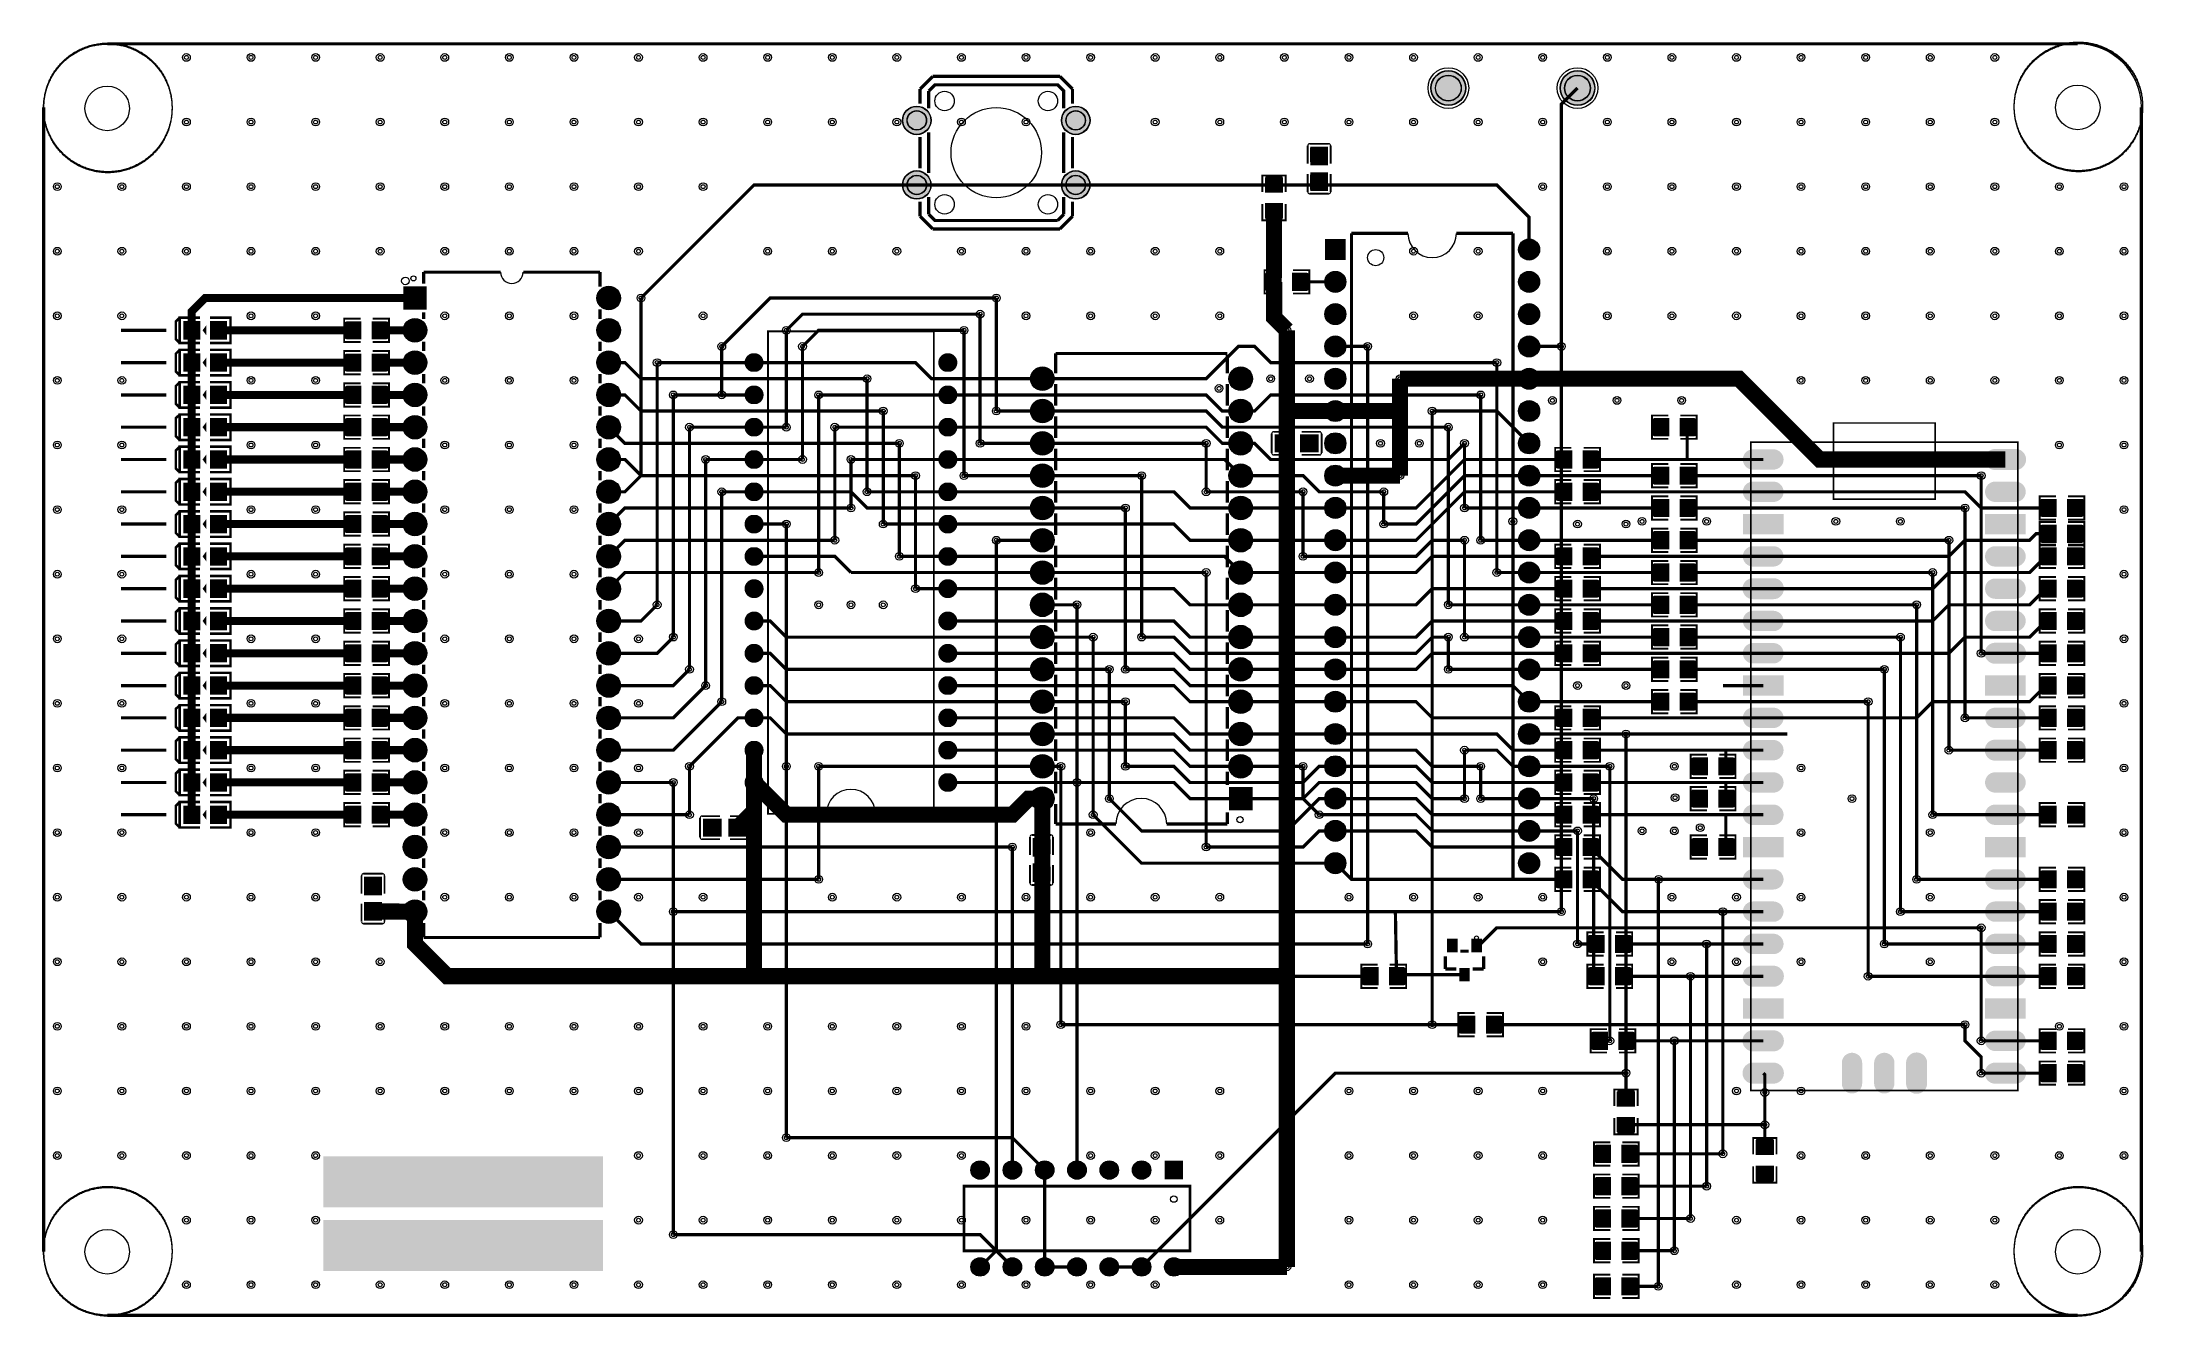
# Model space of a CAD drawing. Extents: x -5 to 6501, y -5 to 3943.
import ezdxf

# ---------------------------------------------------------------- set-up
doc = ezdxf.new("R2010")
doc.units = 9
for name, color, linetype, true_color in [('BoardOutLine', 7, 'Continuous', 0xff00ff), ('BottomLayer', 7, 'Continuous', 0x0000ff), ('BottomSolderMaskLayer', 7, 'Continuous', 0xaa00ff), ('Document', 7, 'Continuous', 0xffffff), ('Hole', 7, 'Continuous', 0x222222), ('Multi-Layer', 7, 'Continuous', 0xc0c0c0), ('TopLayer', 7, 'Continuous', 0xff0000), ('TopPasteMaskLayer', 7, 'Continuous', 0x808080), ('TopSilkLayer', 7, 'Continuous', 0xffcc00), ('TopSolderMaskLayer', 7, 'Continuous', 0x800080)]:
    doc.layers.add(name, color=color, linetype=linetype, true_color=true_color)

msp = doc.modelspace()

# ---------------------------------------------------------------- hatches: boundary and pattern name
at = {"layer": 'BottomSolderMaskLayer'}
for points in [[(4295.9, 3800, 1), (4404.1, 3800, 1)], [(4695.9, 3800, 1), (4804.1, 3800, 1)], [(2659.6, 3700, 1), (2748.2, 3700, 1)], [(3151.8, 3700, 1), (3240.4, 3700, 1)], [(2659.6, 3500, 1), (2748.2, 3500, 1)], [(3151.8, 3500, 1), (3240.4, 3500, 1)], [(4032.5, 3332.5), (4032.5, 3267.5), (3967.5, 3267.5), (3967.5, 3332.5)], [(4567.5, 3300, 1), (4632.5, 3300, 1)], [(3967.5, 3200, 1), (4032.5, 3200, 1)], [(4567.5, 3200, 1), (4632.5, 3200, 1)], [(1186.4, 3186.4), (1186.4, 3113.6), (1113.6, 3113.6), (1113.6, 3186.4)], [(1713.6, 3150, 1), (1786.4, 3150, 1)], [(3967.5, 3100, 1), (4032.5, 3100, 1)], [(4567.5, 3100, 1), (4632.5, 3100, 1)], [(1113.6, 3050, 1), (1186.4, 3050, 1)], [(1713.6, 3050, 1), (1786.4, 3050, 1)], [(3967.5, 3000, 1), (4032.5, 3000, 1)], [(4567.5, 3000, 1), (4632.5, 3000, 1)], [(1113.6, 2950, 1), (1186.4, 2950, 1)], [(1713.6, 2950, 1), (1786.4, 2950, 1)], [(2192.9, 2921.4, -0.785398), (2192.9, 2978.5), (2207.1, 2978.5, -0.785398), (2207.1, 2921.4)], [(2792.9, 2921.4, -0.785398), (2792.9, 2978.5), (2807.1, 2978.5, -0.785398), (2807.1, 2921.4)], [(3056.5, 2900, 1), (3129.3, 2900, 1)], [(3670.7, 2900, 1), (3743.5, 2900, 1)], [(3967.5, 2900, 1), (4032.5, 2900, 1)], [(4567.5, 2900, 1), (4632.5, 2900, 1)], [(1113.6, 2850, 1), (1186.4, 2850, 1)], [(1713.6, 2850, 1), (1786.4, 2850, 1)], [(2192.9, 2821.4, -0.785398), (2192.9, 2878.5), (2207.1, 2878.5, -0.785398), (2207.1, 2821.4)], [(2792.9, 2821.4, -0.785398), (2792.9, 2878.5), (2807.1, 2878.5, -0.785398), (2807.1, 2821.4)], [(3056.5, 2800, 1), (3129.3, 2800, 1)], [(3670.7, 2800, 1), (3743.5, 2800, 1)], [(3967.5, 2800, 1), (4032.5, 2800, 1)], [(4567.5, 2800, 1), (4632.5, 2800, 1)], [(1113.6, 2750, 1), (1186.4, 2750, 1)], [(1713.6, 2750, 1), (1786.4, 2750, 1)], [(2192.9, 2721.4, -0.785398), (2192.9, 2778.5), (2207.1, 2778.5, -0.785398), (2207.1, 2721.4)], [(2792.9, 2721.4, -0.785398), (2792.9, 2778.5), (2807.1, 2778.5, -0.785398), (2807.1, 2721.4)], [(3056.5, 2700, 1), (3129.3, 2700, 1)], [(3670.7, 2700, 1), (3743.5, 2700, 1)], [(1113.6, 2650, 1), (1186.4, 2650, 1)], [(1713.6, 2650, 1), (1786.4, 2650, 1)], [(2192.9, 2621.4, -0.785398), (2192.9, 2678.5), (2207.1, 2678.5, -0.785398), (2207.1, 2621.4)], [(2792.9, 2621.4, -0.785398), (2792.9, 2678.5), (2807.1, 2678.5, -0.785398), (2807.1, 2621.4)], [(3967.5, 2700, 1), (4032.5, 2700, 1)], [(4567.5, 2700, 1), (4632.5, 2700, 1)], [(3056.5, 2600, 1), (3129.3, 2600, 1)], [(3670.7, 2600, 1), (3743.5, 2600, 1)], [(3967.5, 2600, 1), (4032.5, 2600, 1)], [(4567.5, 2600, 1), (4632.5, 2600, 1)], [(1113.6, 2550, 1), (1186.4, 2550, 1)], [(1713.6, 2550, 1), (1786.4, 2550, 1)], [(2192.9, 2521.4, -0.785398), (2192.9, 2578.5), (2207.1, 2578.5, -0.785398), (2207.1, 2521.4)], [(2792.9, 2521.4, -0.785398), (2792.9, 2578.5), (2807.1, 2578.5, -0.785398), (2807.1, 2521.4)], [(1113.6, 2450, 1), (1186.4, 2450, 1)], [(1713.6, 2450, 1), (1786.4, 2450, 1)], [(2192.9, 2421.4, -0.785398), (2192.9, 2478.5), (2207.1, 2478.5, -0.785398), (2207.1, 2421.4)], [(2792.9, 2421.4, -0.785398), (2792.9, 2478.5), (2807.1, 2478.5, -0.785398), (2807.1, 2421.4)], [(3056.5, 2500, 1), (3129.3, 2500, 1)], [(3670.7, 2500, 1), (3743.5, 2500, 1)], [(3967.5, 2500, 1), (4032.5, 2500, 1)], [(4567.5, 2500, 1), (4632.5, 2500, 1)], [(3056.5, 2400, 1), (3129.3, 2400, 1)], [(3670.7, 2400, 1), (3743.5, 2400, 1)], [(3967.5, 2400, 1), (4032.5, 2400, 1)], [(4567.5, 2400, 1), (4632.5, 2400, 1)], [(1113.6, 2350, 1), (1186.4, 2350, 1)], [(1713.6, 2350, 1), (1786.4, 2350, 1)], [(2192.9, 2321.4, -0.785398), (2192.9, 2378.5), (2207.1, 2378.5, -0.785398), (2207.1, 2321.4)], [(2792.9, 2321.4, -0.785398), (2792.9, 2378.5), (2807.1, 2378.5, -0.785398), (2807.1, 2321.4)], [(1113.6, 2250, 1), (1186.4, 2250, 1)], [(1713.6, 2250, 1), (1786.4, 2250, 1)], [(2192.9, 2221.4, -0.785398), (2192.9, 2278.5), (2207.1, 2278.5, -0.785398), (2207.1, 2221.4)], [(2792.9, 2221.4, -0.785398), (2792.9, 2278.5), (2807.1, 2278.5, -0.785398), (2807.1, 2221.4)], [(3056.5, 2300, 1), (3129.3, 2300, 1)], [(3670.7, 2300, 1), (3743.5, 2300, 1)], [(3967.5, 2300, 1), (4032.5, 2300, 1)], [(4567.5, 2300, 1), (4632.5, 2300, 1)], [(3056.5, 2200, 1), (3129.3, 2200, 1)], [(3670.7, 2200, 1), (3743.5, 2200, 1)], [(3967.5, 2200, 1), (4032.5, 2200, 1)], [(4567.5, 2200, 1), (4632.5, 2200, 1)], [(1113.6, 2150, 1), (1186.4, 2150, 1)], [(1713.6, 2150, 1), (1786.4, 2150, 1)], [(2192.9, 2121.4, -0.785398), (2192.9, 2178.5), (2207.1, 2178.5, -0.785398), (2207.1, 2121.4)], [(2792.9, 2121.4, -0.785398), (2792.9, 2178.5), (2807.1, 2178.5, -0.785398), (2807.1, 2121.4)], [(1113.6, 2050, 1), (1186.4, 2050, 1)], [(1713.6, 2050, 1), (1786.4, 2050, 1)], [(3056.5, 2100, 1), (3129.3, 2100, 1)], [(3670.7, 2100, 1), (3743.5, 2100, 1)], [(3967.5, 2100, 1), (4032.5, 2100, 1)], [(4567.5, 2100, 1), (4632.5, 2100, 1)], [(2192.9, 2021.4, -0.785398), (2192.9, 2078.5), (2207.1, 2078.5, -0.785398), (2207.1, 2021.4)], [(2792.9, 2021.4, -0.785398), (2792.9, 2078.5), (2807.1, 2078.5, -0.785398), (2807.1, 2021.4)], [(3056.5, 2000, 1), (3129.3, 2000, 1)], [(3670.7, 2000, 1), (3743.5, 2000, 1)], [(3967.5, 2000, 1), (4032.5, 2000, 1)], [(4567.5, 2000, 1), (4632.5, 2000, 1)], [(1113.6, 1950, 1), (1186.4, 1950, 1)], [(1713.6, 1950, 1), (1786.4, 1950, 1)], [(2192.9, 1921.4, -0.785398), (2192.9, 1978.5), (2207.1, 1978.5, -0.785398), (2207.1, 1921.4)], [(2792.9, 1921.4, -0.785398), (2792.9, 1978.5), (2807.1, 1978.5, -0.785398), (2807.1, 1921.4)], [(3056.5, 1900, 1), (3129.3, 1900, 1)], [(3670.7, 1900, 1), (3743.5, 1900, 1)], [(3967.5, 1900, 1), (4032.5, 1900, 1)], [(4567.5, 1900, 1), (4632.5, 1900, 1)], [(1113.6, 1850, 1), (1186.4, 1850, 1)], [(1713.6, 1850, 1), (1786.4, 1850, 1)], [(2192.9, 1821.4, -0.785398), (2192.9, 1878.5), (2207.1, 1878.5, -0.785398), (2207.1, 1821.4)], [(2792.9, 1821.4, -0.785398), (2792.9, 1878.5), (2807.1, 1878.5, -0.785398), (2807.1, 1821.4)], [(3056.5, 1800, 1), (3129.3, 1800, 1)], [(3670.7, 1800, 1), (3743.5, 1800, 1)], [(3967.5, 1800, 1), (4032.5, 1800, 1)], [(4567.5, 1800, 1), (4632.5, 1800, 1)], [(1113.6, 1750, 1), (1186.4, 1750, 1)], [(1713.6, 1750, 1), (1786.4, 1750, 1)], [(2192.9, 1721.4, -0.785398), (2192.9, 1778.5), (2207.1, 1778.5, -0.785398), (2207.1, 1721.4)], [(2792.9, 1721.4, -0.785398), (2792.9, 1778.5), (2807.1, 1778.5, -0.785398), (2807.1, 1721.4)], [(3056.5, 1700, 1), (3129.3, 1700, 1)], [(3670.7, 1700, 1), (3743.5, 1700, 1)], [(3967.5, 1700, 1), (4032.5, 1700, 1)], [(4567.5, 1700, 1), (4632.5, 1700, 1)], [(1113.6, 1650, 1), (1186.4, 1650, 1)], [(1713.6, 1650, 1), (1786.4, 1650, 1)], [(2192.9, 1621.4, -0.785398), (2192.9, 1678.5), (2207.1, 1678.5, -0.785398), (2207.1, 1621.4)], [(2792.9, 1621.4, -0.785398), (2792.9, 1678.5), (2807.1, 1678.5, -0.785398), (2807.1, 1621.4)], [(3056.5, 1600, 1), (3129.3, 1600, 1)], [(3670.7, 1563.6), (3670.7, 1636.4), (3743.5, 1636.4), (3743.5, 1563.6)], [(3967.5, 1600, 1), (4032.5, 1600, 1)], [(4567.5, 1600, 1), (4632.5, 1600, 1)], [(1113.6, 1550, 1), (1186.4, 1550, 1)], [(1713.6, 1550, 1), (1786.4, 1550, 1)], [(3967.5, 1500, 1), (4032.5, 1500, 1)], [(4567.5, 1500, 1), (4632.5, 1500, 1)], [(1113.6, 1450, 1), (1186.4, 1450, 1)], [(1713.6, 1450, 1), (1786.4, 1450, 1)], [(3967.5, 1400, 1), (4032.5, 1400, 1)], [(4567.5, 1400, 1), (4632.5, 1400, 1)], [(1113.6, 1350, 1), (1186.4, 1350, 1)], [(1713.6, 1350, 1), (1786.4, 1350, 1)], [(1113.6, 1250, 1), (1186.4, 1250, 1)], [(1713.6, 1250, 1), (1786.4, 1250, 1)], [(2871.5, 450, 1), (2928.5, 450, 1)], [(2971.5, 450, 1), (3028.5, 450, 1)], [(3071.5, 450, 1), (3128.5, 450, 1)], [(3171.5, 450, 1), (3228.5, 450, 1)], [(3271.5, 450, 1), (3328.5, 450, 1)], [(3371.5, 450, 1), (3428.5, 450, 1)], [(3528.5, 421.5), (3471.5, 421.5), (3471.5, 478.5), (3528.5, 478.5)], [(2871.5, 150, 1), (2928.5, 150, 1)], [(2971.5, 150, 1), (3028.5, 150, 1)], [(3071.5, 150, 1), (3128.5, 150, 1)], [(3171.5, 150, 1), (3228.5, 150, 1)], [(3271.5, 150, 1), (3328.5, 150, 1)], [(3371.5, 150, 1), (3428.5, 150, 1)], [(3471.5, 150, 1), (3528.5, 150, 1)]]:
    msp.add_hatch(color=256, dxfattribs=at).paths.add_polyline_path(points)
at = {"layer": 'Multi-Layer'}
for points in [[(4296.9, 3800, 1), (4403.1, 3800, 1)], [(4696.9, 3800, 1), (4803.1, 3800, 1)], [(2660.6, 3700, 1), (2747.2, 3700, 1)], [(3152.8, 3700, 1), (3239.4, 3700, 1)], [(2660.6, 3500, 1), (2747.2, 3500, 1)], [(3152.8, 3500, 1), (3239.4, 3500, 1)], [(4031.5, 3331.5), (4031.5, 3268.5), (3968.5, 3268.5), (3968.5, 3331.5)], [(4568.5, 3300, 1), (4631.5, 3300, 1)], [(3968.5, 3200, 1), (4031.5, 3200, 1)], [(4568.5, 3200, 1), (4631.5, 3200, 1)], [(1185.4, 3185.4), (1185.4, 3114.6), (1114.6, 3114.6), (1114.6, 3185.4)], [(1714.6, 3150, 1), (1785.4, 3150, 1)], [(3968.5, 3100, 1), (4031.5, 3100, 1)], [(4568.5, 3100, 1), (4631.5, 3100, 1)], [(1114.6, 3050, 1), (1185.4, 3050, 1)], [(1714.6, 3050, 1), (1785.4, 3050, 1)], [(3968.5, 3000, 1), (4031.5, 3000, 1)], [(4568.5, 3000, 1), (4631.5, 3000, 1)], [(1114.6, 2950, 1), (1185.4, 2950, 1)], [(1714.6, 2950, 1), (1785.4, 2950, 1)], [(2193.1, 2922.4, -0.785398), (2193.1, 2977.5), (2206.9, 2977.5, -0.785398), (2206.9, 2922.4)], [(2793.1, 2922.4, -0.785398), (2793.1, 2977.5), (2806.9, 2977.5, -0.785398), (2806.9, 2922.4)], [(3057.5, 2900, 1), (3128.3, 2900, 1)], [(3671.7, 2900, 1), (3742.5, 2900, 1)], [(3968.5, 2900, 1), (4031.5, 2900, 1)], [(4568.5, 2900, 1), (4631.5, 2900, 1)], [(1114.6, 2850, 1), (1185.4, 2850, 1)], [(1714.6, 2850, 1), (1785.4, 2850, 1)], [(2193.1, 2822.4, -0.785398), (2193.1, 2877.5), (2206.9, 2877.5, -0.785398), (2206.9, 2822.4)], [(2793.1, 2822.4, -0.785398), (2793.1, 2877.5), (2806.9, 2877.5, -0.785398), (2806.9, 2822.4)], [(3057.5, 2800, 1), (3128.3, 2800, 1)], [(3671.7, 2800, 1), (3742.5, 2800, 1)], [(3968.5, 2800, 1), (4031.5, 2800, 1)], [(4568.5, 2800, 1), (4631.5, 2800, 1)], [(1114.6, 2750, 1), (1185.4, 2750, 1)], [(1714.6, 2750, 1), (1785.4, 2750, 1)], [(2193.1, 2722.4, -0.785398), (2193.1, 2777.5), (2206.9, 2777.5, -0.785398), (2206.9, 2722.4)], [(2793.1, 2722.4, -0.785398), (2793.1, 2777.5), (2806.9, 2777.5, -0.785398), (2806.9, 2722.4)], [(3057.5, 2700, 1), (3128.3, 2700, 1)], [(3671.7, 2700, 1), (3742.5, 2700, 1)], [(1114.6, 2650, 1), (1185.4, 2650, 1)], [(1714.6, 2650, 1), (1785.4, 2650, 1)], [(2193.1, 2622.4, -0.785398), (2193.1, 2677.5), (2206.9, 2677.5, -0.785398), (2206.9, 2622.4)], [(2793.1, 2622.4, -0.785398), (2793.1, 2677.5), (2806.9, 2677.5, -0.785398), (2806.9, 2622.4)], [(3968.5, 2700, 1), (4031.5, 2700, 1)], [(4568.5, 2700, 1), (4631.5, 2700, 1)], [(3057.5, 2600, 1), (3128.3, 2600, 1)], [(3671.7, 2600, 1), (3742.5, 2600, 1)], [(3968.5, 2600, 1), (4031.5, 2600, 1)], [(4568.5, 2600, 1), (4631.5, 2600, 1)], [(1114.6, 2550, 1), (1185.4, 2550, 1)], [(1714.6, 2550, 1), (1785.4, 2550, 1)], [(2193.1, 2522.4, -0.785398), (2193.1, 2577.5), (2206.9, 2577.5, -0.785398), (2206.9, 2522.4)], [(2793.1, 2522.4, -0.785398), (2793.1, 2577.5), (2806.9, 2577.5, -0.785398), (2806.9, 2522.4)], [(1114.6, 2450, 1), (1185.4, 2450, 1)], [(1714.6, 2450, 1), (1785.4, 2450, 1)], [(2193.1, 2422.4, -0.785398), (2193.1, 2477.5), (2206.9, 2477.5, -0.785398), (2206.9, 2422.4)], [(2793.1, 2422.4, -0.785398), (2793.1, 2477.5), (2806.9, 2477.5, -0.785398), (2806.9, 2422.4)], [(3057.5, 2500, 1), (3128.3, 2500, 1)], [(3671.7, 2500, 1), (3742.5, 2500, 1)], [(3968.5, 2500, 1), (4031.5, 2500, 1)], [(4568.5, 2500, 1), (4631.5, 2500, 1)], [(3057.5, 2400, 1), (3128.3, 2400, 1)], [(3671.7, 2400, 1), (3742.5, 2400, 1)], [(3968.5, 2400, 1), (4031.5, 2400, 1)], [(4568.5, 2400, 1), (4631.5, 2400, 1)], [(1114.6, 2350, 1), (1185.4, 2350, 1)], [(1714.6, 2350, 1), (1785.4, 2350, 1)], [(2193.1, 2322.4, -0.785398), (2193.1, 2377.5), (2206.9, 2377.5, -0.785398), (2206.9, 2322.4)], [(2793.1, 2322.4, -0.785398), (2793.1, 2377.5), (2806.9, 2377.5, -0.785398), (2806.9, 2322.4)], [(1114.6, 2250, 1), (1185.4, 2250, 1)], [(1714.6, 2250, 1), (1785.4, 2250, 1)], [(2193.1, 2222.4, -0.785398), (2193.1, 2277.5), (2206.9, 2277.5, -0.785398), (2206.9, 2222.4)], [(2793.1, 2222.4, -0.785398), (2793.1, 2277.5), (2806.9, 2277.5, -0.785398), (2806.9, 2222.4)], [(3057.5, 2300, 1), (3128.3, 2300, 1)], [(3671.7, 2300, 1), (3742.5, 2300, 1)], [(3968.5, 2300, 1), (4031.5, 2300, 1)], [(4568.5, 2300, 1), (4631.5, 2300, 1)], [(3057.5, 2200, 1), (3128.3, 2200, 1)], [(3671.7, 2200, 1), (3742.5, 2200, 1)], [(3968.5, 2200, 1), (4031.5, 2200, 1)], [(4568.5, 2200, 1), (4631.5, 2200, 1)], [(1114.6, 2150, 1), (1185.4, 2150, 1)], [(1714.6, 2150, 1), (1785.4, 2150, 1)], [(2193.1, 2122.4, -0.785398), (2193.1, 2177.5), (2206.9, 2177.5, -0.785398), (2206.9, 2122.4)], [(2793.1, 2122.4, -0.785398), (2793.1, 2177.5), (2806.9, 2177.5, -0.785398), (2806.9, 2122.4)], [(1114.6, 2050, 1), (1185.4, 2050, 1)], [(1714.6, 2050, 1), (1785.4, 2050, 1)], [(3057.5, 2100, 1), (3128.3, 2100, 1)], [(3671.7, 2100, 1), (3742.5, 2100, 1)], [(3968.5, 2100, 1), (4031.5, 2100, 1)], [(4568.5, 2100, 1), (4631.5, 2100, 1)], [(2193.1, 2022.4, -0.785398), (2193.1, 2077.5), (2206.9, 2077.5, -0.785398), (2206.9, 2022.4)], [(2793.1, 2022.4, -0.785398), (2793.1, 2077.5), (2806.9, 2077.5, -0.785398), (2806.9, 2022.4)], [(3057.5, 2000, 1), (3128.3, 2000, 1)], [(3671.7, 2000, 1), (3742.5, 2000, 1)], [(3968.5, 2000, 1), (4031.5, 2000, 1)], [(4568.5, 2000, 1), (4631.5, 2000, 1)], [(1114.6, 1950, 1), (1185.4, 1950, 1)], [(1714.6, 1950, 1), (1785.4, 1950, 1)], [(2193.1, 1922.4, -0.785398), (2193.1, 1977.5), (2206.9, 1977.5, -0.785398), (2206.9, 1922.4)], [(2793.1, 1922.4, -0.785398), (2793.1, 1977.5), (2806.9, 1977.5, -0.785398), (2806.9, 1922.4)], [(3057.5, 1900, 1), (3128.3, 1900, 1)], [(3671.7, 1900, 1), (3742.5, 1900, 1)], [(3968.5, 1900, 1), (4031.5, 1900, 1)], [(4568.5, 1900, 1), (4631.5, 1900, 1)], [(1114.6, 1850, 1), (1185.4, 1850, 1)], [(1714.6, 1850, 1), (1785.4, 1850, 1)], [(2193.1, 1822.4, -0.785398), (2193.1, 1877.5), (2206.9, 1877.5, -0.785398), (2206.9, 1822.4)], [(2793.1, 1822.4, -0.785398), (2793.1, 1877.5), (2806.9, 1877.5, -0.785398), (2806.9, 1822.4)], [(3057.5, 1800, 1), (3128.3, 1800, 1)], [(3671.7, 1800, 1), (3742.5, 1800, 1)], [(3968.5, 1800, 1), (4031.5, 1800, 1)], [(4568.5, 1800, 1), (4631.5, 1800, 1)], [(1114.6, 1750, 1), (1185.4, 1750, 1)], [(1714.6, 1750, 1), (1785.4, 1750, 1)], [(2193.1, 1722.4, -0.785398), (2193.1, 1777.5), (2206.9, 1777.5, -0.785398), (2206.9, 1722.4)], [(2793.1, 1722.4, -0.785398), (2793.1, 1777.5), (2806.9, 1777.5, -0.785398), (2806.9, 1722.4)], [(3057.5, 1700, 1), (3128.3, 1700, 1)], [(3671.7, 1700, 1), (3742.5, 1700, 1)], [(3968.5, 1700, 1), (4031.5, 1700, 1)], [(4568.5, 1700, 1), (4631.5, 1700, 1)], [(1114.6, 1650, 1), (1185.4, 1650, 1)], [(1714.6, 1650, 1), (1785.4, 1650, 1)], [(2193.1, 1622.4, -0.785398), (2193.1, 1677.5), (2206.9, 1677.5, -0.785398), (2206.9, 1622.4)], [(2793.1, 1622.4, -0.785398), (2793.1, 1677.5), (2806.9, 1677.5, -0.785398), (2806.9, 1622.4)], [(3057.5, 1600, 1), (3128.3, 1600, 1)], [(3671.7, 1564.6), (3671.7, 1635.4), (3742.5, 1635.4), (3742.5, 1564.6)], [(3968.5, 1600, 1), (4031.5, 1600, 1)], [(4568.5, 1600, 1), (4631.5, 1600, 1)], [(1114.6, 1550, 1), (1185.4, 1550, 1)], [(1714.6, 1550, 1), (1785.4, 1550, 1)], [(3968.5, 1500, 1), (4031.5, 1500, 1)], [(4568.5, 1500, 1), (4631.5, 1500, 1)], [(1114.6, 1450, 1), (1185.4, 1450, 1)], [(1714.6, 1450, 1), (1785.4, 1450, 1)], [(3968.5, 1400, 1), (4031.5, 1400, 1)], [(4568.5, 1400, 1), (4631.5, 1400, 1)], [(1114.6, 1350, 1), (1185.4, 1350, 1)], [(1714.6, 1350, 1), (1785.4, 1350, 1)], [(1114.6, 1250, 1), (1185.4, 1250, 1)], [(1714.6, 1250, 1), (1785.4, 1250, 1)], [(2872.5, 450, 1), (2927.5, 450, 1)], [(2972.5, 450, 1), (3027.5, 450, 1)], [(3072.5, 450, 1), (3127.5, 450, 1)], [(3172.5, 450, 1), (3227.5, 450, 1)], [(3272.5, 450, 1), (3327.5, 450, 1)], [(3372.5, 450, 1), (3427.5, 450, 1)], [(3527.5, 422.5), (3472.5, 422.5), (3472.5, 477.5), (3527.5, 477.5)], [(2872.5, 150, 1), (2927.5, 150, 1)], [(2972.5, 150, 1), (3027.5, 150, 1)], [(3072.5, 150, 1), (3127.5, 150, 1)], [(3172.5, 150, 1), (3227.5, 150, 1)], [(3272.5, 150, 1), (3327.5, 150, 1)], [(3372.5, 150, 1), (3427.5, 150, 1)], [(3472.5, 150, 1), (3527.5, 150, 1)]]:
    msp.add_hatch(color=256, dxfattribs=at).paths.add_polyline_path(points)
at = {"layer": 'TopLayer'}
for points in [[(3976.6, 3561.6), (3923.4, 3561.6), (3923.4, 3617.1), (3976.6, 3617.1)], [(3837.1, 3477.1), (3782.9, 3477.1), (3782.9, 3521.7), (3837.1, 3521.7)], [(3976.6, 3538.4), (3923.4, 3538.4), (3923.4, 3482.9), (3976.6, 3482.9)], [(3837.1, 3442.9), (3782.9, 3442.9), (3782.9, 3398.3), (3837.1, 3398.3)], [(3832.9, 3227.1), (3832.9, 3172.9), (3788.3, 3172.9), (3788.3, 3227.1)], [(3867.1, 3227.1), (3867.1, 3172.9), (3911.7, 3172.9), (3911.7, 3227.1)], [(484.2, 3022.4), (433, 3022.4), (433, 3077.6), (484.2, 3077.6)], [(567, 3022.4), (515.8, 3022.4), (515.8, 3077.6), (567, 3077.6)], [(982.9, 3077.1), (982.9, 3022.9), (938.3, 3022.9), (938.3, 3077.1)], [(1017.1, 3077.1), (1017.1, 3022.9), (1061.7, 3022.9), (1061.7, 3077.1)], [(484.2, 2922.4), (433, 2922.4), (433, 2977.6), (484.2, 2977.6)], [(567, 2922.4), (515.8, 2922.4), (515.8, 2977.6), (567, 2977.6)], [(982.9, 2977.1), (982.9, 2922.9), (938.3, 2922.9), (938.3, 2977.1)], [(1017.1, 2977.1), (1017.1, 2922.9), (1061.7, 2922.9), (1061.7, 2977.1)], [(484.2, 2822.4), (433, 2822.4), (433, 2877.6), (484.2, 2877.6)], [(567, 2822.4), (515.8, 2822.4), (515.8, 2877.6), (567, 2877.6)], [(982.9, 2877.1), (982.9, 2822.9), (938.3, 2822.9), (938.3, 2877.1)], [(1017.1, 2877.1), (1017.1, 2822.9), (1061.7, 2822.9), (1061.7, 2877.1)], [(484.2, 2722.4), (433, 2722.4), (433, 2777.6), (484.2, 2777.6)], [(567, 2722.4), (515.8, 2722.4), (515.8, 2777.6), (567, 2777.6)], [(982.9, 2777.1), (982.9, 2722.9), (938.3, 2722.9), (938.3, 2777.1)], [(1017.1, 2777.1), (1017.1, 2722.9), (1061.7, 2722.9), (1061.7, 2777.1)], [(5032.9, 2722.9), (5032.9, 2777.1), (4988.3, 2777.1), (4988.3, 2722.9)], [(5067.1, 2722.9), (5067.1, 2777.1), (5111.7, 2777.1), (5111.7, 2722.9)], [(484.2, 2622.4), (433, 2622.4), (433, 2677.6), (484.2, 2677.6)], [(567, 2622.4), (515.8, 2622.4), (515.8, 2677.6), (567, 2677.6)], [(982.9, 2677.1), (982.9, 2622.9), (938.3, 2622.9), (938.3, 2677.1)], [(1017.1, 2677.1), (1017.1, 2622.9), (1061.7, 2622.9), (1061.7, 2677.1)], [(3868.4, 2673.4), (3868.4, 2726.6), (3812.9, 2726.6), (3812.9, 2673.4)], [(3891.6, 2673.4), (3891.6, 2726.6), (3947.1, 2726.6), (3947.1, 2673.4)], [(4732.9, 2622.9), (4732.9, 2677.1), (4688.3, 2677.1), (4688.3, 2622.9)], [(4767.1, 2622.9), (4767.1, 2677.1), (4811.7, 2677.1), (4811.7, 2622.9)], [(5293.5, 2618.5), (5289.7, 2618.7), (5286, 2619.4), (5282.3, 2620.5), (5278.9, 2622.1), (5275.6, 2624.1), (5272.6, 2626.4), (5269.9, 2629.1), (5267.6, 2632.1), (5265.6, 2635.4), (5264.1, 2638.8), (5262.9, 2642.5), (5262.2, 2646.2), (5262, 2650), (5262, 2650), (5262.2, 2653.8), (5262.9, 2657.5), (5264.1, 2661.2), (5265.6, 2664.6), (5267.6, 2667.9), (5269.9, 2670.9), (5272.6, 2673.6), (5275.6, 2675.9), (5278.9, 2677.9), (5282.3, 2679.5), (5286, 2680.6), (5289.7, 2681.3), (5293.5, 2681.5), (5356.5, 2681.5), (5360.3, 2681.3), (5364, 2680.6), (5367.7, 2679.5), (5371.1, 2677.9), (5374.4, 2675.9), (5377.4, 2673.6), (5380.1, 2670.9), (5382.4, 2667.9), (5384.4, 2664.6), (5386, 2661.2), (5387.1, 2657.5), (5387.8, 2653.8), (5388, 2650), (5388, 2650), (5387.8, 2646.2), (5387.1, 2642.5), (5386, 2638.8), (5384.4, 2635.4), (5382.4, 2632.1), (5380.1, 2629.1), (5377.4, 2626.4), (5374.4, 2624.1), (5371.1, 2622.1), (5367.7, 2620.5), (5364, 2619.4), (5360.3, 2618.7), (5356.5, 2618.5)], [(6043.5, 2618.5), (6039.7, 2618.7), (6036, 2619.4), (6032.3, 2620.5), (6028.9, 2622.1), (6025.6, 2624.1), (6022.6, 2626.4), (6019.9, 2629.1), (6017.6, 2632.1), (6015.6, 2635.4), (6014, 2638.8), (6012.9, 2642.5), (6012.2, 2646.2), (6012, 2650), (6012, 2650), (6012.2, 2653.8), (6012.9, 2657.5), (6014, 2661.2), (6015.6, 2664.6), (6017.6, 2667.9), (6019.9, 2670.9), (6022.6, 2673.6), (6025.6, 2675.9), (6028.9, 2677.9), (6032.3, 2679.5), (6036, 2680.6), (6039.7, 2681.3), (6043.5, 2681.5), (6106.5, 2681.5), (6110.3, 2681.3), (6114, 2680.6), (6117.7, 2679.5), (6121.1, 2677.9), (6124.4, 2675.9), (6127.4, 2673.6), (6130.1, 2670.9), (6132.4, 2667.9), (6134.4, 2664.6), (6135.9, 2661.2), (6137.1, 2657.5), (6137.8, 2653.8), (6138, 2650), (6138, 2650), (6137.8, 2646.2), (6137.1, 2642.5), (6135.9, 2638.8), (6134.4, 2635.4), (6132.4, 2632.1), (6130.1, 2629.1), (6127.4, 2626.4), (6124.4, 2624.1), (6121.1, 2622.1), (6117.7, 2620.5), (6114, 2619.4), (6110.3, 2618.7), (6106.5, 2618.5)], [(5032.9, 2627.1), (5032.9, 2572.9), (4988.3, 2572.9), (4988.3, 2627.1)], [(5067.1, 2627.1), (5067.1, 2572.9), (5111.7, 2572.9), (5111.7, 2627.1)], [(484.2, 2522.4), (433, 2522.4), (433, 2577.6), (484.2, 2577.6)], [(567, 2522.4), (515.8, 2522.4), (515.8, 2577.6), (567, 2577.6)], [(982.9, 2577.1), (982.9, 2522.9), (938.3, 2522.9), (938.3, 2577.1)], [(1017.1, 2577.1), (1017.1, 2522.9), (1061.7, 2522.9), (1061.7, 2577.1)], [(4732.9, 2522.9), (4732.9, 2577.1), (4688.3, 2577.1), (4688.3, 2522.9)], [(4767.1, 2522.9), (4767.1, 2577.1), (4811.7, 2577.1), (4811.7, 2522.9)], [(5293.5, 2518.5), (5289.7, 2518.7), (5286, 2519.4), (5282.3, 2520.5), (5278.9, 2522.1), (5275.6, 2524.1), (5272.6, 2526.4), (5269.9, 2529.1), (5267.6, 2532.1), (5265.6, 2535.4), (5264.1, 2538.8), (5262.9, 2542.5), (5262.2, 2546.2), (5262, 2550), (5262, 2550), (5262.2, 2553.8), (5262.9, 2557.5), (5264.1, 2561.2), (5265.6, 2564.6), (5267.6, 2567.9), (5269.9, 2570.9), (5272.6, 2573.6), (5275.6, 2575.9), (5278.9, 2577.9), (5282.3, 2579.5), (5286, 2580.6), (5289.7, 2581.3), (5293.5, 2581.5), (5356.5, 2581.5), (5360.3, 2581.3), (5364, 2580.6), (5367.7, 2579.5), (5371.1, 2577.9), (5374.4, 2575.9), (5377.4, 2573.6), (5380.1, 2570.9), (5382.4, 2567.9), (5384.4, 2564.6), (5386, 2561.2), (5387.1, 2557.5), (5387.8, 2553.8), (5388, 2550), (5388, 2550), (5387.8, 2546.2), (5387.1, 2542.5), (5386, 2538.8), (5384.4, 2535.4), (5382.4, 2532.1), (5380.1, 2529.1), (5377.4, 2526.4), (5374.4, 2524.1), (5371.1, 2522.1), (5367.7, 2520.5), (5364, 2519.4), (5360.3, 2518.7), (5356.5, 2518.5)], [(6043.5, 2518.5), (6039.7, 2518.7), (6036, 2519.4), (6032.3, 2520.5), (6028.9, 2522.1), (6025.6, 2524.1), (6022.6, 2526.4), (6019.9, 2529.1), (6017.6, 2532.1), (6015.6, 2535.4), (6014, 2538.8), (6012.9, 2542.5), (6012.2, 2546.2), (6012, 2550), (6012, 2550), (6012.2, 2553.8), (6012.9, 2557.5), (6014, 2561.2), (6015.6, 2564.6), (6017.6, 2567.9), (6019.9, 2570.9), (6022.6, 2573.6), (6025.6, 2575.9), (6028.9, 2577.9), (6032.3, 2579.5), (6036, 2580.6), (6039.7, 2581.3), (6043.5, 2581.5), (6106.5, 2581.5), (6110.3, 2581.3), (6114, 2580.6), (6117.7, 2579.5), (6121.1, 2577.9), (6124.4, 2575.9), (6127.4, 2573.6), (6130.1, 2570.9), (6132.4, 2567.9), (6134.4, 2564.6), (6135.9, 2561.2), (6137.1, 2557.5), (6137.8, 2553.8), (6138, 2550), (6138, 2550), (6137.8, 2546.2), (6137.1, 2542.5), (6135.9, 2538.8), (6134.4, 2535.4), (6132.4, 2532.1), (6130.1, 2529.1), (6127.4, 2526.4), (6124.4, 2524.1), (6121.1, 2522.1), (6117.7, 2520.5), (6114, 2519.4), (6110.3, 2518.7), (6106.5, 2518.5)], [(484.2, 2422.4), (433, 2422.4), (433, 2477.6), (484.2, 2477.6)], [(567, 2422.4), (515.8, 2422.4), (515.8, 2477.6), (567, 2477.6)], [(982.9, 2477.1), (982.9, 2422.9), (938.3, 2422.9), (938.3, 2477.1)], [(1017.1, 2477.1), (1017.1, 2422.9), (1061.7, 2422.9), (1061.7, 2477.1)], [(5032.9, 2527.1), (5032.9, 2472.9), (4988.3, 2472.9), (4988.3, 2527.1)], [(5067.1, 2527.1), (5067.1, 2472.9), (5111.7, 2472.9), (5111.7, 2527.1)], [(5262, 2418.5), (5262, 2481.5), (5388, 2481.5), (5388, 2418.5)], [(6012, 2418.5), (6012, 2481.5), (6138, 2481.5), (6138, 2418.5)], [(6232.9, 2527.1), (6232.9, 2472.9), (6188.3, 2472.9), (6188.3, 2527.1)], [(6267.1, 2527.1), (6267.1, 2472.9), (6311.7, 2472.9), (6311.7, 2527.1)], [(5032.9, 2427.1), (5032.9, 2372.9), (4988.3, 2372.9), (4988.3, 2427.1)], [(5067.1, 2427.1), (5067.1, 2372.9), (5111.7, 2372.9), (5111.7, 2427.1)], [(6232.9, 2447.1), (6232.9, 2392.9), (6188.3, 2392.9), (6188.3, 2447.1)], [(6267.1, 2447.1), (6267.1, 2392.9), (6311.7, 2392.9), (6311.7, 2447.1)], [(484.2, 2322.4), (433, 2322.4), (433, 2377.6), (484.2, 2377.6)], [(567, 2322.4), (515.8, 2322.4), (515.8, 2377.6), (567, 2377.6)], [(982.9, 2377.1), (982.9, 2322.9), (938.3, 2322.9), (938.3, 2377.1)], [(1017.1, 2377.1), (1017.1, 2322.9), (1061.7, 2322.9), (1061.7, 2377.1)], [(4732.9, 2322.9), (4732.9, 2377.1), (4688.3, 2377.1), (4688.3, 2322.9)], [(4767.1, 2322.9), (4767.1, 2377.1), (4811.7, 2377.1), (4811.7, 2322.9)], [(5293.5, 2318.5), (5289.7, 2318.7), (5286, 2319.4), (5282.3, 2320.5), (5278.9, 2322.1), (5275.6, 2324.1), (5272.6, 2326.4), (5269.9, 2329.1), (5267.6, 2332.1), (5265.6, 2335.4), (5264.1, 2338.8), (5262.9, 2342.5), (5262.2, 2346.2), (5262, 2350), (5262, 2350), (5262.2, 2353.8), (5262.9, 2357.5), (5264.1, 2361.2), (5265.6, 2364.6), (5267.6, 2367.9), (5269.9, 2370.9), (5272.6, 2373.6), (5275.6, 2375.9), (5278.9, 2377.9), (5282.3, 2379.5), (5286, 2380.6), (5289.7, 2381.3), (5293.5, 2381.5), (5356.5, 2381.5), (5360.3, 2381.3), (5364, 2380.6), (5367.7, 2379.5), (5371.1, 2377.9), (5374.4, 2375.9), (5377.4, 2373.6), (5380.1, 2370.9), (5382.4, 2367.9), (5384.4, 2364.6), (5386, 2361.2), (5387.1, 2357.5), (5387.8, 2353.8), (5388, 2350), (5388, 2350), (5387.8, 2346.2), (5387.1, 2342.5), (5386, 2338.8), (5384.4, 2335.4), (5382.4, 2332.1), (5380.1, 2329.1), (5377.4, 2326.4), (5374.4, 2324.1), (5371.1, 2322.1), (5367.7, 2320.5), (5364, 2319.4), (5360.3, 2318.7), (5356.5, 2318.5)], [(6043.5, 2318.5), (6039.7, 2318.7), (6036, 2319.4), (6032.3, 2320.5), (6028.9, 2322.1), (6025.6, 2324.1), (6022.6, 2326.4), (6019.9, 2329.1), (6017.6, 2332.1), (6015.6, 2335.4), (6014, 2338.8), (6012.9, 2342.5), (6012.2, 2346.2), (6012, 2350), (6012, 2350), (6012.2, 2353.8), (6012.9, 2357.5), (6014, 2361.2), (6015.6, 2364.6), (6017.6, 2367.9), (6019.9, 2370.9), (6022.6, 2373.6), (6025.6, 2375.9), (6028.9, 2377.9), (6032.3, 2379.5), (6036, 2380.6), (6039.7, 2381.3), (6043.5, 2381.5), (6106.5, 2381.5), (6110.3, 2381.3), (6114, 2380.6), (6117.7, 2379.5), (6121.1, 2377.9), (6124.4, 2375.9), (6127.4, 2373.6), (6130.1, 2370.9), (6132.4, 2367.9), (6134.4, 2364.6), (6135.9, 2361.2), (6137.1, 2357.5), (6137.8, 2353.8), (6138, 2350), (6138, 2350), (6137.8, 2346.2), (6137.1, 2342.5), (6135.9, 2338.8), (6134.4, 2335.4), (6132.4, 2332.1), (6130.1, 2329.1), (6127.4, 2326.4), (6124.4, 2324.1), (6121.1, 2322.1), (6117.7, 2320.5), (6114, 2319.4), (6110.3, 2318.7), (6106.5, 2318.5)], [(6232.9, 2377.1), (6232.9, 2322.9), (6188.3, 2322.9), (6188.3, 2377.1)], [(6267.1, 2377.1), (6267.1, 2322.9), (6311.7, 2322.9), (6311.7, 2377.1)], [(484.2, 2222.4), (433, 2222.4), (433, 2277.6), (484.2, 2277.6)], [(567, 2222.4), (515.8, 2222.4), (515.8, 2277.6), (567, 2277.6)], [(5032.9, 2327.1), (5032.9, 2272.9), (4988.3, 2272.9), (4988.3, 2327.1)], [(5067.1, 2327.1), (5067.1, 2272.9), (5111.7, 2272.9), (5111.7, 2327.1)], [(5293.5, 2218.5), (5289.7, 2218.7), (5286, 2219.4), (5282.3, 2220.5), (5278.9, 2222.1), (5275.6, 2224.1), (5272.6, 2226.4), (5269.9, 2229.1), (5267.6, 2232.1), (5265.6, 2235.4), (5264.1, 2238.8), (5262.9, 2242.5), (5262.2, 2246.2), (5262, 2250), (5262, 2250), (5262.2, 2253.8), (5262.9, 2257.5), (5264.1, 2261.2), (5265.6, 2264.6), (5267.6, 2267.9), (5269.9, 2270.9), (5272.6, 2273.6), (5275.6, 2275.9), (5278.9, 2277.9), (5282.3, 2279.5), (5286, 2280.6), (5289.7, 2281.3), (5293.5, 2281.5), (5356.5, 2281.5), (5360.3, 2281.3), (5364, 2280.6), (5367.7, 2279.5), (5371.1, 2277.9), (5374.4, 2275.9), (5377.4, 2273.6), (5380.1, 2270.9), (5382.4, 2267.9), (5384.4, 2264.6), (5386, 2261.2), (5387.1, 2257.5), (5387.8, 2253.8), (5388, 2250), (5388, 2250), (5387.8, 2246.2), (5387.1, 2242.5), (5386, 2238.8), (5384.4, 2235.4), (5382.4, 2232.1), (5380.1, 2229.1), (5377.4, 2226.4), (5374.4, 2224.1), (5371.1, 2222.1), (5367.7, 2220.5), (5364, 2219.4), (5360.3, 2218.7), (5356.5, 2218.5)], [(6043.5, 2218.5), (6039.7, 2218.7), (6036, 2219.4), (6032.3, 2220.5), (6028.9, 2222.1), (6025.6, 2224.1), (6022.6, 2226.4), (6019.9, 2229.1), (6017.6, 2232.1), (6015.6, 2235.4), (6014, 2238.8), (6012.9, 2242.5), (6012.2, 2246.2), (6012, 2250), (6012, 2250), (6012.2, 2253.8), (6012.9, 2257.5), (6014, 2261.2), (6015.6, 2264.6), (6017.6, 2267.9), (6019.9, 2270.9), (6022.6, 2273.6), (6025.6, 2275.9), (6028.9, 2277.9), (6032.3, 2279.5), (6036, 2280.6), (6039.7, 2281.3), (6043.5, 2281.5), (6106.5, 2281.5), (6110.3, 2281.3), (6114, 2280.6), (6117.7, 2279.5), (6121.1, 2277.9), (6124.4, 2275.9), (6127.4, 2273.6), (6130.1, 2270.9), (6132.4, 2267.9), (6134.4, 2264.6), (6135.9, 2261.2), (6137.1, 2257.5), (6137.8, 2253.8), (6138, 2250), (6138, 2250), (6137.8, 2246.2), (6137.1, 2242.5), (6135.9, 2238.8), (6134.4, 2235.4), (6132.4, 2232.1), (6130.1, 2229.1), (6127.4, 2226.4), (6124.4, 2224.1), (6121.1, 2222.1), (6117.7, 2220.5), (6114, 2219.4), (6110.3, 2218.7), (6106.5, 2218.5)], [(982.9, 2277.1), (982.9, 2222.9), (938.3, 2222.9), (938.3, 2277.1)], [(1017.1, 2277.1), (1017.1, 2222.9), (1061.7, 2222.9), (1061.7, 2277.1)], [(4732.9, 2222.9), (4732.9, 2277.1), (4688.3, 2277.1), (4688.3, 2222.9)], [(4767.1, 2222.9), (4767.1, 2277.1), (4811.7, 2277.1), (4811.7, 2222.9)], [(5032.9, 2227.1), (5032.9, 2172.9), (4988.3, 2172.9), (4988.3, 2227.1)], [(5067.1, 2227.1), (5067.1, 2172.9), (5111.7, 2172.9), (5111.7, 2227.1)], [(6232.9, 2277.1), (6232.9, 2222.9), (6188.3, 2222.9), (6188.3, 2277.1)], [(6267.1, 2277.1), (6267.1, 2222.9), (6311.7, 2222.9), (6311.7, 2277.1)], [(484.2, 2122.4), (433, 2122.4), (433, 2177.6), (484.2, 2177.6)], [(567, 2122.4), (515.8, 2122.4), (515.8, 2177.6), (567, 2177.6)], [(982.9, 2177.1), (982.9, 2122.9), (938.3, 2122.9), (938.3, 2177.1)], [(1017.1, 2177.1), (1017.1, 2122.9), (1061.7, 2122.9), (1061.7, 2177.1)], [(4732.9, 2122.9), (4732.9, 2177.1), (4688.3, 2177.1), (4688.3, 2122.9)], [(4767.1, 2122.9), (4767.1, 2177.1), (4811.7, 2177.1), (4811.7, 2122.9)], [(5293.5, 2118.5), (5289.7, 2118.7), (5286, 2119.4), (5282.3, 2120.5), (5278.9, 2122.1), (5275.6, 2124.1), (5272.6, 2126.4), (5269.9, 2129.1), (5267.6, 2132.1), (5265.6, 2135.4), (5264.1, 2138.8), (5262.9, 2142.5), (5262.2, 2146.2), (5262, 2150), (5262, 2150), (5262.2, 2153.8), (5262.9, 2157.5), (5264.1, 2161.2), (5265.6, 2164.6), (5267.6, 2167.9), (5269.9, 2170.9), (5272.6, 2173.6), (5275.6, 2175.9), (5278.9, 2177.9), (5282.3, 2179.5), (5286, 2180.6), (5289.7, 2181.3), (5293.5, 2181.5), (5356.5, 2181.5), (5360.3, 2181.3), (5364, 2180.6), (5367.7, 2179.5), (5371.1, 2177.9), (5374.4, 2175.9), (5377.4, 2173.6), (5380.1, 2170.9), (5382.4, 2167.9), (5384.4, 2164.6), (5386, 2161.2), (5387.1, 2157.5), (5387.8, 2153.8), (5388, 2150), (5388, 2150), (5387.8, 2146.2), (5387.1, 2142.5), (5386, 2138.8), (5384.4, 2135.4), (5382.4, 2132.1), (5380.1, 2129.1), (5377.4, 2126.4), (5374.4, 2124.1), (5371.1, 2122.1), (5367.7, 2120.5), (5364, 2119.4), (5360.3, 2118.7), (5356.5, 2118.5)], [(6043.5, 2118.5), (6039.7, 2118.7), (6036, 2119.4), (6032.3, 2120.5), (6028.9, 2122.1), (6025.6, 2124.1), (6022.6, 2126.4), (6019.9, 2129.1), (6017.6, 2132.1), (6015.6, 2135.4), (6014, 2138.8), (6012.9, 2142.5), (6012.2, 2146.2), (6012, 2150), (6012, 2150), (6012.2, 2153.8), (6012.9, 2157.5), (6014, 2161.2), (6015.6, 2164.6), (6017.6, 2167.9), (6019.9, 2170.9), (6022.6, 2173.6), (6025.6, 2175.9), (6028.9, 2177.9), (6032.3, 2179.5), (6036, 2180.6), (6039.7, 2181.3), (6043.5, 2181.5), (6106.5, 2181.5), (6110.3, 2181.3), (6114, 2180.6), (6117.7, 2179.5), (6121.1, 2177.9), (6124.4, 2175.9), (6127.4, 2173.6), (6130.1, 2170.9), (6132.4, 2167.9), (6134.4, 2164.6), (6135.9, 2161.2), (6137.1, 2157.5), (6137.8, 2153.8), (6138, 2150), (6138, 2150), (6137.8, 2146.2), (6137.1, 2142.5), (6135.9, 2138.8), (6134.4, 2135.4), (6132.4, 2132.1), (6130.1, 2129.1), (6127.4, 2126.4), (6124.4, 2124.1), (6121.1, 2122.1), (6117.7, 2120.5), (6114, 2119.4), (6110.3, 2118.7), (6106.5, 2118.5)], [(6232.9, 2177.1), (6232.9, 2122.9), (6188.3, 2122.9), (6188.3, 2177.1)], [(6267.1, 2177.1), (6267.1, 2122.9), (6311.7, 2122.9), (6311.7, 2177.1)], [(5032.9, 2127.1), (5032.9, 2072.9), (4988.3, 2072.9), (4988.3, 2127.1)], [(5067.1, 2127.1), (5067.1, 2072.9), (5111.7, 2072.9), (5111.7, 2127.1)], [(484.2, 2022.4), (433, 2022.4), (433, 2077.6), (484.2, 2077.6)], [(567, 2022.4), (515.8, 2022.4), (515.8, 2077.6), (567, 2077.6)], [(982.9, 2077.1), (982.9, 2022.9), (938.3, 2022.9), (938.3, 2077.1)], [(1017.1, 2077.1), (1017.1, 2022.9), (1061.7, 2022.9), (1061.7, 2077.1)], [(4732.9, 2022.9), (4732.9, 2077.1), (4688.3, 2077.1), (4688.3, 2022.9)], [(4767.1, 2022.9), (4767.1, 2077.1), (4811.7, 2077.1), (4811.7, 2022.9)], [(5032.9, 2027.1), (5032.9, 1972.9), (4988.3, 1972.9), (4988.3, 2027.1)], [(5067.1, 2027.1), (5067.1, 1972.9), (5111.7, 1972.9), (5111.7, 2027.1)], [(5293.5, 2018.5), (5289.7, 2018.7), (5286, 2019.4), (5282.3, 2020.5), (5278.9, 2022.1), (5275.6, 2024.1), (5272.6, 2026.4), (5269.9, 2029.1), (5267.6, 2032.1), (5265.6, 2035.4), (5264.1, 2038.8), (5262.9, 2042.5), (5262.2, 2046.2), (5262, 2050), (5262, 2050), (5262.2, 2053.8), (5262.9, 2057.5), (5264.1, 2061.2), (5265.6, 2064.6), (5267.6, 2067.9), (5269.9, 2070.9), (5272.6, 2073.6), (5275.6, 2075.9), (5278.9, 2077.9), (5282.3, 2079.5), (5286, 2080.6), (5289.7, 2081.3), (5293.5, 2081.5), (5356.5, 2081.5), (5360.3, 2081.3), (5364, 2080.6), (5367.7, 2079.5), (5371.1, 2077.9), (5374.4, 2075.9), (5377.4, 2073.6), (5380.1, 2070.9), (5382.4, 2067.9), (5384.4, 2064.6), (5386, 2061.2), (5387.1, 2057.5), (5387.8, 2053.8), (5388, 2050), (5388, 2050), (5387.8, 2046.2), (5387.1, 2042.5), (5386, 2038.8), (5384.4, 2035.4), (5382.4, 2032.1), (5380.1, 2029.1), (5377.4, 2026.4), (5374.4, 2024.1), (5371.1, 2022.1), (5367.7, 2020.5), (5364, 2019.4), (5360.3, 2018.7), (5356.5, 2018.5)], [(6043.5, 2018.5), (6039.7, 2018.7), (6036, 2019.4), (6032.3, 2020.5), (6028.9, 2022.1), (6025.6, 2024.1), (6022.6, 2026.4), (6019.9, 2029.1), (6017.6, 2032.1), (6015.6, 2035.4), (6014, 2038.8), (6012.9, 2042.5), (6012.2, 2046.2), (6012, 2050), (6012, 2050), (6012.2, 2053.8), (6012.9, 2057.5), (6014, 2061.2), (6015.6, 2064.6), (6017.6, 2067.9), (6019.9, 2070.9), (6022.6, 2073.6), (6025.6, 2075.9), (6028.9, 2077.9), (6032.3, 2079.5), (6036, 2080.6), (6039.7, 2081.3), (6043.5, 2081.5), (6106.5, 2081.5), (6110.3, 2081.3), (6114, 2080.6), (6117.7, 2079.5), (6121.1, 2077.9), (6124.4, 2075.9), (6127.4, 2073.6), (6130.1, 2070.9), (6132.4, 2067.9), (6134.4, 2064.6), (6135.9, 2061.2), (6137.1, 2057.5), (6137.8, 2053.8), (6138, 2050), (6138, 2050), (6137.8, 2046.2), (6137.1, 2042.5), (6135.9, 2038.8), (6134.4, 2035.4), (6132.4, 2032.1), (6130.1, 2029.1), (6127.4, 2026.4), (6124.4, 2024.1), (6121.1, 2022.1), (6117.7, 2020.5), (6114, 2019.4), (6110.3, 2018.7), (6106.5, 2018.5)], [(6232.9, 2077.1), (6232.9, 2022.9), (6188.3, 2022.9), (6188.3, 2077.1)], [(6267.1, 2077.1), (6267.1, 2022.9), (6311.7, 2022.9), (6311.7, 2077.1)], [(484.2, 1922.4), (433, 1922.4), (433, 1977.6), (484.2, 1977.6)], [(567, 1922.4), (515.8, 1922.4), (515.8, 1977.6), (567, 1977.6)], [(982.9, 1977.1), (982.9, 1922.9), (938.3, 1922.9), (938.3, 1977.1)], [(1017.1, 1977.1), (1017.1, 1922.9), (1061.7, 1922.9), (1061.7, 1977.1)], [(5262, 1918.5), (5262, 1981.5), (5388, 1981.5), (5388, 1918.5)], [(6012, 1918.5), (6012, 1981.5), (6138, 1981.5), (6138, 1918.5)], [(6232.9, 1977.1), (6232.9, 1922.9), (6188.3, 1922.9), (6188.3, 1977.1)], [(6267.1, 1977.1), (6267.1, 1922.9), (6311.7, 1922.9), (6311.7, 1977.1)], [(5032.9, 1927.1), (5032.9, 1872.9), (4988.3, 1872.9), (4988.3, 1927.1)], [(5067.1, 1927.1), (5067.1, 1872.9), (5111.7, 1872.9), (5111.7, 1927.1)], [(484.2, 1822.4), (433, 1822.4), (433, 1877.6), (484.2, 1877.6)], [(567, 1822.4), (515.8, 1822.4), (515.8, 1877.6), (567, 1877.6)], [(982.9, 1877.1), (982.9, 1822.9), (938.3, 1822.9), (938.3, 1877.1)], [(1017.1, 1877.1), (1017.1, 1822.9), (1061.7, 1822.9), (1061.7, 1877.1)], [(4732.9, 1822.9), (4732.9, 1877.1), (4688.3, 1877.1), (4688.3, 1822.9)], [(4767.1, 1822.9), (4767.1, 1877.1), (4811.7, 1877.1), (4811.7, 1822.9)], [(5293.5, 1818.5), (5289.7, 1818.7), (5286, 1819.4), (5282.3, 1820.5), (5278.9, 1822.1), (5275.6, 1824.1), (5272.6, 1826.4), (5269.9, 1829.1), (5267.6, 1832.1), (5265.6, 1835.4), (5264.1, 1838.8), (5262.9, 1842.5), (5262.2, 1846.2), (5262, 1850), (5262, 1850), (5262.2, 1853.8), (5262.9, 1857.5), (5264.1, 1861.2), (5265.6, 1864.6), (5267.6, 1867.9), (5269.9, 1870.9), (5272.6, 1873.6), (5275.6, 1875.9), (5278.9, 1877.9), (5282.3, 1879.5), (5286, 1880.6), (5289.7, 1881.3), (5293.5, 1881.5), (5356.5, 1881.5), (5360.3, 1881.3), (5364, 1880.6), (5367.7, 1879.5), (5371.1, 1877.9), (5374.4, 1875.9), (5377.4, 1873.6), (5380.1, 1870.9), (5382.4, 1867.9), (5384.4, 1864.6), (5386, 1861.2), (5387.1, 1857.5), (5387.8, 1853.8), (5388, 1850), (5388, 1850), (5387.8, 1846.2), (5387.1, 1842.5), (5386, 1838.8), (5384.4, 1835.4), (5382.4, 1832.1), (5380.1, 1829.1), (5377.4, 1826.4), (5374.4, 1824.1), (5371.1, 1822.1), (5367.7, 1820.5), (5364, 1819.4), (5360.3, 1818.7), (5356.5, 1818.5)], [(6043.5, 1818.5), (6039.7, 1818.7), (6036, 1819.4), (6032.3, 1820.5), (6028.9, 1822.1), (6025.6, 1824.1), (6022.6, 1826.4), (6019.9, 1829.1), (6017.6, 1832.1), (6015.6, 1835.4), (6014, 1838.8), (6012.9, 1842.5), (6012.2, 1846.2), (6012, 1850), (6012, 1850), (6012.2, 1853.8), (6012.9, 1857.5), (6014, 1861.2), (6015.6, 1864.6), (6017.6, 1867.9), (6019.9, 1870.9), (6022.6, 1873.6), (6025.6, 1875.9), (6028.9, 1877.9), (6032.3, 1879.5), (6036, 1880.6), (6039.7, 1881.3), (6043.5, 1881.5), (6106.5, 1881.5), (6110.3, 1881.3), (6114, 1880.6), (6117.7, 1879.5), (6121.1, 1877.9), (6124.4, 1875.9), (6127.4, 1873.6), (6130.1, 1870.9), (6132.4, 1867.9), (6134.4, 1864.6), (6135.9, 1861.2), (6137.1, 1857.5), (6137.8, 1853.8), (6138, 1850), (6138, 1850), (6137.8, 1846.2), (6137.1, 1842.5), (6135.9, 1838.8), (6134.4, 1835.4), (6132.4, 1832.1), (6130.1, 1829.1), (6127.4, 1826.4), (6124.4, 1824.1), (6121.1, 1822.1), (6117.7, 1820.5), (6114, 1819.4), (6110.3, 1818.7), (6106.5, 1818.5)], [(6232.9, 1877.1), (6232.9, 1822.9), (6188.3, 1822.9), (6188.3, 1877.1)], [(6267.1, 1877.1), (6267.1, 1822.9), (6311.7, 1822.9), (6311.7, 1877.1)], [(484.2, 1722.4), (433, 1722.4), (433, 1777.6), (484.2, 1777.6)], [(567, 1722.4), (515.8, 1722.4), (515.8, 1777.6), (567, 1777.6)], [(982.9, 1777.1), (982.9, 1722.9), (938.3, 1722.9), (938.3, 1777.1)], [(1017.1, 1777.1), (1017.1, 1722.9), (1061.7, 1722.9), (1061.7, 1777.1)], [(4732.9, 1722.9), (4732.9, 1777.1), (4688.3, 1777.1), (4688.3, 1722.9)], [(4767.1, 1722.9), (4767.1, 1777.1), (4811.7, 1777.1), (4811.7, 1722.9)], [(5293.5, 1718.5), (5289.7, 1718.7), (5286, 1719.4), (5282.3, 1720.5), (5278.9, 1722.1), (5275.6, 1724.1), (5272.6, 1726.4), (5269.9, 1729.1), (5267.6, 1732.1), (5265.6, 1735.4), (5264.1, 1738.8), (5262.9, 1742.5), (5262.2, 1746.2), (5262, 1750), (5262, 1750), (5262.2, 1753.8), (5262.9, 1757.5), (5264.1, 1761.2), (5265.6, 1764.6), (5267.6, 1767.9), (5269.9, 1770.9), (5272.6, 1773.6), (5275.6, 1775.9), (5278.9, 1777.9), (5282.3, 1779.5), (5286, 1780.6), (5289.7, 1781.3), (5293.5, 1781.5), (5356.5, 1781.5), (5360.3, 1781.3), (5364, 1780.6), (5367.7, 1779.5), (5371.1, 1777.9), (5374.4, 1775.9), (5377.4, 1773.6), (5380.1, 1770.9), (5382.4, 1767.9), (5384.4, 1764.6), (5386, 1761.2), (5387.1, 1757.5), (5387.8, 1753.8), (5388, 1750), (5388, 1750), (5387.8, 1746.2), (5387.1, 1742.5), (5386, 1738.8), (5384.4, 1735.4), (5382.4, 1732.1), (5380.1, 1729.1), (5377.4, 1726.4), (5374.4, 1724.1), (5371.1, 1722.1), (5367.7, 1720.5), (5364, 1719.4), (5360.3, 1718.7), (5356.5, 1718.5)], [(6043.5, 1718.5), (6039.7, 1718.7), (6036, 1719.4), (6032.3, 1720.5), (6028.9, 1722.1), (6025.6, 1724.1), (6022.6, 1726.4), (6019.9, 1729.1), (6017.6, 1732.1), (6015.6, 1735.4), (6014, 1738.8), (6012.9, 1742.5), (6012.2, 1746.2), (6012, 1750), (6012, 1750), (6012.2, 1753.8), (6012.9, 1757.5), (6014, 1761.2), (6015.6, 1764.6), (6017.6, 1767.9), (6019.9, 1770.9), (6022.6, 1773.6), (6025.6, 1775.9), (6028.9, 1777.9), (6032.3, 1779.5), (6036, 1780.6), (6039.7, 1781.3), (6043.5, 1781.5), (6106.5, 1781.5), (6110.3, 1781.3), (6114, 1780.6), (6117.7, 1779.5), (6121.1, 1777.9), (6124.4, 1775.9), (6127.4, 1773.6), (6130.1, 1770.9), (6132.4, 1767.9), (6134.4, 1764.6), (6135.9, 1761.2), (6137.1, 1757.5), (6137.8, 1753.8), (6138, 1750), (6138, 1750), (6137.8, 1746.2), (6137.1, 1742.5), (6135.9, 1738.8), (6134.4, 1735.4), (6132.4, 1732.1), (6130.1, 1729.1), (6127.4, 1726.4), (6124.4, 1724.1), (6121.1, 1722.1), (6117.7, 1720.5), (6114, 1719.4), (6110.3, 1718.7), (6106.5, 1718.5)], [(6232.9, 1777.1), (6232.9, 1722.9), (6188.3, 1722.9), (6188.3, 1777.1)], [(6267.1, 1777.1), (6267.1, 1722.9), (6311.7, 1722.9), (6311.7, 1777.1)], [(5152.9, 1672.9), (5152.9, 1727.1), (5108.3, 1727.1), (5108.3, 1672.9)], [(5187.1, 1672.9), (5187.1, 1727.1), (5231.7, 1727.1), (5231.7, 1672.9)], [(484.2, 1622.4), (433, 1622.4), (433, 1677.6), (484.2, 1677.6)], [(567, 1622.4), (515.8, 1622.4), (515.8, 1677.6), (567, 1677.6)], [(982.9, 1677.1), (982.9, 1622.9), (938.3, 1622.9), (938.3, 1677.1)], [(1017.1, 1677.1), (1017.1, 1622.9), (1061.7, 1622.9), (1061.7, 1677.1)], [(4732.9, 1622.9), (4732.9, 1677.1), (4688.3, 1677.1), (4688.3, 1622.9)], [(4767.1, 1622.9), (4767.1, 1677.1), (4811.7, 1677.1), (4811.7, 1622.9)], [(5152.9, 1572.9), (5152.9, 1627.1), (5108.3, 1627.1), (5108.3, 1572.9)], [(5187.1, 1572.9), (5187.1, 1627.1), (5231.7, 1627.1), (5231.7, 1572.9)], [(5293.5, 1618.5), (5289.7, 1618.7), (5286, 1619.4), (5282.3, 1620.5), (5278.9, 1622.1), (5275.6, 1624.1), (5272.6, 1626.4), (5269.9, 1629.1), (5267.6, 1632.1), (5265.6, 1635.4), (5264.1, 1638.8), (5262.9, 1642.5), (5262.2, 1646.2), (5262, 1650), (5262, 1650), (5262.2, 1653.8), (5262.9, 1657.5), (5264.1, 1661.2), (5265.6, 1664.6), (5267.6, 1667.9), (5269.9, 1670.9), (5272.6, 1673.6), (5275.6, 1675.9), (5278.9, 1677.9), (5282.3, 1679.5), (5286, 1680.6), (5289.7, 1681.3), (5293.5, 1681.5), (5356.5, 1681.5), (5360.3, 1681.3), (5364, 1680.6), (5367.7, 1679.5), (5371.1, 1677.9), (5374.4, 1675.9), (5377.4, 1673.6), (5380.1, 1670.9), (5382.4, 1667.9), (5384.4, 1664.6), (5386, 1661.2), (5387.1, 1657.5), (5387.8, 1653.8), (5388, 1650), (5388, 1650), (5387.8, 1646.2), (5387.1, 1642.5), (5386, 1638.8), (5384.4, 1635.4), (5382.4, 1632.1), (5380.1, 1629.1), (5377.4, 1626.4), (5374.4, 1624.1), (5371.1, 1622.1), (5367.7, 1620.5), (5364, 1619.4), (5360.3, 1618.7), (5356.5, 1618.5)], [(6043.5, 1618.5), (6039.7, 1618.7), (6036, 1619.4), (6032.3, 1620.5), (6028.9, 1622.1), (6025.6, 1624.1), (6022.6, 1626.4), (6019.9, 1629.1), (6017.6, 1632.1), (6015.6, 1635.4), (6014, 1638.8), (6012.9, 1642.5), (6012.2, 1646.2), (6012, 1650), (6012, 1650), (6012.2, 1653.8), (6012.9, 1657.5), (6014, 1661.2), (6015.6, 1664.6), (6017.6, 1667.9), (6019.9, 1670.9), (6022.6, 1673.6), (6025.6, 1675.9), (6028.9, 1677.9), (6032.3, 1679.5), (6036, 1680.6), (6039.7, 1681.3), (6043.5, 1681.5), (6106.5, 1681.5), (6110.3, 1681.3), (6114, 1680.6), (6117.7, 1679.5), (6121.1, 1677.9), (6124.4, 1675.9), (6127.4, 1673.6), (6130.1, 1670.9), (6132.4, 1667.9), (6134.4, 1664.6), (6135.9, 1661.2), (6137.1, 1657.5), (6137.8, 1653.8), (6138, 1650), (6138, 1650), (6137.8, 1646.2), (6137.1, 1642.5), (6135.9, 1638.8), (6134.4, 1635.4), (6132.4, 1632.1), (6130.1, 1629.1), (6127.4, 1626.4), (6124.4, 1624.1), (6121.1, 1622.1), (6117.7, 1620.5), (6114, 1619.4), (6110.3, 1618.7), (6106.5, 1618.5)], [(484.2, 1522.4), (433, 1522.4), (433, 1577.6), (484.2, 1577.6)], [(567, 1522.4), (515.8, 1522.4), (515.8, 1577.6), (567, 1577.6)], [(982.9, 1577.1), (982.9, 1522.9), (938.3, 1522.9), (938.3, 1577.1)], [(1017.1, 1577.1), (1017.1, 1522.9), (1061.7, 1522.9), (1061.7, 1577.1)], [(4732.9, 1522.9), (4732.9, 1577.1), (4688.3, 1577.1), (4688.3, 1522.9)], [(4767.1, 1522.9), (4767.1, 1577.1), (4811.7, 1577.1), (4811.7, 1522.9)], [(5293.5, 1518.5), (5289.7, 1518.7), (5286, 1519.4), (5282.3, 1520.5), (5278.9, 1522.1), (5275.6, 1524.1), (5272.6, 1526.4), (5269.9, 1529.1), (5267.6, 1532.1), (5265.6, 1535.4), (5264.1, 1538.8), (5262.9, 1542.5), (5262.2, 1546.2), (5262, 1550), (5262, 1550), (5262.2, 1553.8), (5262.9, 1557.5), (5264.1, 1561.2), (5265.6, 1564.6), (5267.6, 1567.9), (5269.9, 1570.9), (5272.6, 1573.6), (5275.6, 1575.9), (5278.9, 1577.9), (5282.3, 1579.5), (5286, 1580.6), (5289.7, 1581.3), (5293.5, 1581.5), (5356.5, 1581.5), (5360.3, 1581.3), (5364, 1580.6), (5367.7, 1579.5), (5371.1, 1577.9), (5374.4, 1575.9), (5377.4, 1573.6), (5380.1, 1570.9), (5382.4, 1567.9), (5384.4, 1564.6), (5386, 1561.2), (5387.1, 1557.5), (5387.8, 1553.8), (5388, 1550), (5388, 1550), (5387.8, 1546.2), (5387.1, 1542.5), (5386, 1538.8), (5384.4, 1535.4), (5382.4, 1532.1), (5380.1, 1529.1), (5377.4, 1526.4), (5374.4, 1524.1), (5371.1, 1522.1), (5367.7, 1520.5), (5364, 1519.4), (5360.3, 1518.7), (5356.5, 1518.5)], [(6043.5, 1518.5), (6039.7, 1518.7), (6036, 1519.4), (6032.3, 1520.5), (6028.9, 1522.1), (6025.6, 1524.1), (6022.6, 1526.4), (6019.9, 1529.1), (6017.6, 1532.1), (6015.6, 1535.4), (6014, 1538.8), (6012.9, 1542.5), (6012.2, 1546.2), (6012, 1550), (6012, 1550), (6012.2, 1553.8), (6012.9, 1557.5), (6014, 1561.2), (6015.6, 1564.6), (6017.6, 1567.9), (6019.9, 1570.9), (6022.6, 1573.6), (6025.6, 1575.9), (6028.9, 1577.9), (6032.3, 1579.5), (6036, 1580.6), (6039.7, 1581.3), (6043.5, 1581.5), (6106.5, 1581.5), (6110.3, 1581.3), (6114, 1580.6), (6117.7, 1579.5), (6121.1, 1577.9), (6124.4, 1575.9), (6127.4, 1573.6), (6130.1, 1570.9), (6132.4, 1567.9), (6134.4, 1564.6), (6135.9, 1561.2), (6137.1, 1557.5), (6137.8, 1553.8), (6138, 1550), (6138, 1550), (6137.8, 1546.2), (6137.1, 1542.5), (6135.9, 1538.8), (6134.4, 1535.4), (6132.4, 1532.1), (6130.1, 1529.1), (6127.4, 1526.4), (6124.4, 1524.1), (6121.1, 1522.1), (6117.7, 1520.5), (6114, 1519.4), (6110.3, 1518.7), (6106.5, 1518.5)], [(6232.9, 1577.1), (6232.9, 1522.9), (6188.3, 1522.9), (6188.3, 1577.1)], [(6267.1, 1577.1), (6267.1, 1522.9), (6311.7, 1522.9), (6311.7, 1577.1)], [(2098.4, 1536.6), (2098.4, 1483.4), (2042.9, 1483.4), (2042.9, 1536.6)], [(2121.6, 1536.6), (2121.6, 1483.4), (2177.1, 1483.4), (2177.1, 1536.6)], [(3063.4, 1421.6), (3116.6, 1421.6), (3116.6, 1477.1), (3063.4, 1477.1)], [(4732.9, 1422.9), (4732.9, 1477.1), (4688.3, 1477.1), (4688.3, 1422.9)], [(4767.1, 1422.9), (4767.1, 1477.1), (4811.7, 1477.1), (4811.7, 1422.9)], [(5152.9, 1422.9), (5152.9, 1477.1), (5108.3, 1477.1), (5108.3, 1422.9)], [(5187.1, 1422.9), (5187.1, 1477.1), (5231.7, 1477.1), (5231.7, 1422.9)], [(5262, 1418.5), (5262, 1481.5), (5388, 1481.5), (5388, 1418.5)], [(6012, 1418.5), (6012, 1481.5), (6138, 1481.5), (6138, 1418.5)], [(3063.4, 1398.4), (3116.6, 1398.4), (3116.6, 1342.9), (3063.4, 1342.9)], [(4732.9, 1322.9), (4732.9, 1377.1), (4688.3, 1377.1), (4688.3, 1322.9)], [(4767.1, 1322.9), (4767.1, 1377.1), (4811.7, 1377.1), (4811.7, 1322.9)], [(5293.5, 1318.5), (5289.7, 1318.7), (5286, 1319.4), (5282.3, 1320.5), (5278.9, 1322.1), (5275.6, 1324.1), (5272.6, 1326.4), (5269.9, 1329.1), (5267.6, 1332.1), (5265.6, 1335.4), (5264.1, 1338.8), (5262.9, 1342.5), (5262.2, 1346.2), (5262, 1350), (5262, 1350), (5262.2, 1353.8), (5262.9, 1357.5), (5264.1, 1361.2), (5265.6, 1364.6), (5267.6, 1367.9), (5269.9, 1370.9), (5272.6, 1373.6), (5275.6, 1375.9), (5278.9, 1377.9), (5282.3, 1379.5), (5286, 1380.6), (5289.7, 1381.3), (5293.5, 1381.5), (5356.5, 1381.5), (5360.3, 1381.3), (5364, 1380.6), (5367.7, 1379.5), (5371.1, 1377.9), (5374.4, 1375.9), (5377.4, 1373.6), (5380.1, 1370.9), (5382.4, 1367.9), (5384.4, 1364.6), (5386, 1361.2), (5387.1, 1357.5), (5387.8, 1353.8), (5388, 1350), (5388, 1350), (5387.8, 1346.2), (5387.1, 1342.5), (5386, 1338.8), (5384.4, 1335.4), (5382.4, 1332.1), (5380.1, 1329.1), (5377.4, 1326.4), (5374.4, 1324.1), (5371.1, 1322.1), (5367.7, 1320.5), (5364, 1319.4), (5360.3, 1318.7), (5356.5, 1318.5)], [(6043.5, 1318.5), (6039.7, 1318.7), (6036, 1319.4), (6032.3, 1320.5), (6028.9, 1322.1), (6025.6, 1324.1), (6022.6, 1326.4), (6019.9, 1329.1), (6017.6, 1332.1), (6015.6, 1335.4), (6014, 1338.8), (6012.9, 1342.5), (6012.2, 1346.2), (6012, 1350), (6012, 1350), (6012.2, 1353.8), (6012.9, 1357.5), (6014, 1361.2), (6015.6, 1364.6), (6017.6, 1367.9), (6019.9, 1370.9), (6022.6, 1373.6), (6025.6, 1375.9), (6028.9, 1377.9), (6032.3, 1379.5), (6036, 1380.6), (6039.7, 1381.3), (6043.5, 1381.5), (6106.5, 1381.5), (6110.3, 1381.3), (6114, 1380.6), (6117.7, 1379.5), (6121.1, 1377.9), (6124.4, 1375.9), (6127.4, 1373.6), (6130.1, 1370.9), (6132.4, 1367.9), (6134.4, 1364.6), (6135.9, 1361.2), (6137.1, 1357.5), (6137.8, 1353.8), (6138, 1350), (6138, 1350), (6137.8, 1346.2), (6137.1, 1342.5), (6135.9, 1338.8), (6134.4, 1335.4), (6132.4, 1332.1), (6130.1, 1329.1), (6127.4, 1326.4), (6124.4, 1324.1), (6121.1, 1322.1), (6117.7, 1320.5), (6114, 1319.4), (6110.3, 1318.7), (6106.5, 1318.5)], [(6232.9, 1377.1), (6232.9, 1322.9), (6188.3, 1322.9), (6188.3, 1377.1)], [(6267.1, 1377.1), (6267.1, 1322.9), (6311.7, 1322.9), (6311.7, 1377.1)], [(1046.6, 1301.6), (993.4, 1301.6), (993.4, 1357.1), (1046.6, 1357.1)], [(1046.6, 1278.4), (993.4, 1278.4), (993.4, 1222.9), (1046.6, 1222.9)], [(5293.5, 1218.5), (5289.7, 1218.7), (5286, 1219.4), (5282.3, 1220.5), (5278.9, 1222.1), (5275.6, 1224.1), (5272.6, 1226.4), (5269.9, 1229.1), (5267.6, 1232.1), (5265.6, 1235.4), (5264.1, 1238.8), (5262.9, 1242.5), (5262.2, 1246.2), (5262, 1250), (5262, 1250), (5262.2, 1253.8), (5262.9, 1257.5), (5264.1, 1261.2), (5265.6, 1264.6), (5267.6, 1267.9), (5269.9, 1270.9), (5272.6, 1273.6), (5275.6, 1275.9), (5278.9, 1277.9), (5282.3, 1279.5), (5286, 1280.6), (5289.7, 1281.3), (5293.5, 1281.5), (5356.5, 1281.5), (5360.3, 1281.3), (5364, 1280.6), (5367.7, 1279.5), (5371.1, 1277.9), (5374.4, 1275.9), (5377.4, 1273.6), (5380.1, 1270.9), (5382.4, 1267.9), (5384.4, 1264.6), (5386, 1261.2), (5387.1, 1257.5), (5387.8, 1253.8), (5388, 1250), (5388, 1250), (5387.8, 1246.2), (5387.1, 1242.5), (5386, 1238.8), (5384.4, 1235.4), (5382.4, 1232.1), (5380.1, 1229.1), (5377.4, 1226.4), (5374.4, 1224.1), (5371.1, 1222.1), (5367.7, 1220.5), (5364, 1219.4), (5360.3, 1218.7), (5356.5, 1218.5)], [(6043.5, 1218.5), (6039.7, 1218.7), (6036, 1219.4), (6032.3, 1220.5), (6028.9, 1222.1), (6025.6, 1224.1), (6022.6, 1226.4), (6019.9, 1229.1), (6017.6, 1232.1), (6015.6, 1235.4), (6014, 1238.8), (6012.9, 1242.5), (6012.2, 1246.2), (6012, 1250), (6012, 1250), (6012.2, 1253.8), (6012.9, 1257.5), (6014, 1261.2), (6015.6, 1264.6), (6017.6, 1267.9), (6019.9, 1270.9), (6022.6, 1273.6), (6025.6, 1275.9), (6028.9, 1277.9), (6032.3, 1279.5), (6036, 1280.6), (6039.7, 1281.3), (6043.5, 1281.5), (6106.5, 1281.5), (6110.3, 1281.3), (6114, 1280.6), (6117.7, 1279.5), (6121.1, 1277.9), (6124.4, 1275.9), (6127.4, 1273.6), (6130.1, 1270.9), (6132.4, 1267.9), (6134.4, 1264.6), (6135.9, 1261.2), (6137.1, 1257.5), (6137.8, 1253.8), (6138, 1250), (6138, 1250), (6137.8, 1246.2), (6137.1, 1242.5), (6135.9, 1238.8), (6134.4, 1235.4), (6132.4, 1232.1), (6130.1, 1229.1), (6127.4, 1226.4), (6124.4, 1224.1), (6121.1, 1222.1), (6117.7, 1220.5), (6114, 1219.4), (6110.3, 1218.7), (6106.5, 1218.5)], [(6232.9, 1277.1), (6232.9, 1222.9), (6188.3, 1222.9), (6188.3, 1277.1)], [(6267.1, 1277.1), (6267.1, 1222.9), (6311.7, 1222.9), (6311.7, 1277.1)], [(4832.9, 1122.9), (4832.9, 1177.1), (4788.3, 1177.1), (4788.3, 1122.9)], [(4867.1, 1122.9), (4867.1, 1177.1), (4911.7, 1177.1), (4911.7, 1122.9)], [(5293.5, 1118.5), (5289.7, 1118.7), (5286, 1119.4), (5282.3, 1120.5), (5278.9, 1122.1), (5275.6, 1124.1), (5272.6, 1126.4), (5269.9, 1129.1), (5267.6, 1132.1), (5265.6, 1135.4), (5264.1, 1138.8), (5262.9, 1142.5), (5262.2, 1146.2), (5262, 1150), (5262, 1150), (5262.2, 1153.8), (5262.9, 1157.5), (5264.1, 1161.2), (5265.6, 1164.6), (5267.6, 1167.9), (5269.9, 1170.9), (5272.6, 1173.6), (5275.6, 1175.9), (5278.9, 1177.9), (5282.3, 1179.5), (5286, 1180.6), (5289.7, 1181.3), (5293.5, 1181.5), (5356.5, 1181.5), (5360.3, 1181.3), (5364, 1180.6), (5367.7, 1179.5), (5371.1, 1177.9), (5374.4, 1175.9), (5377.4, 1173.6), (5380.1, 1170.9), (5382.4, 1167.9), (5384.4, 1164.6), (5386, 1161.2), (5387.1, 1157.5), (5387.8, 1153.8), (5388, 1150), (5388, 1150), (5387.8, 1146.2), (5387.1, 1142.5), (5386, 1138.8), (5384.4, 1135.4), (5382.4, 1132.1), (5380.1, 1129.1), (5377.4, 1126.4), (5374.4, 1124.1), (5371.1, 1122.1), (5367.7, 1120.5), (5364, 1119.4), (5360.3, 1118.7), (5356.5, 1118.5)], [(6043.5, 1118.5), (6039.7, 1118.7), (6036, 1119.4), (6032.3, 1120.5), (6028.9, 1122.1), (6025.6, 1124.1), (6022.6, 1126.4), (6019.9, 1129.1), (6017.6, 1132.1), (6015.6, 1135.4), (6014, 1138.8), (6012.9, 1142.5), (6012.2, 1146.2), (6012, 1150), (6012, 1150), (6012.2, 1153.8), (6012.9, 1157.5), (6014, 1161.2), (6015.6, 1164.6), (6017.6, 1167.9), (6019.9, 1170.9), (6022.6, 1173.6), (6025.6, 1175.9), (6028.9, 1177.9), (6032.3, 1179.5), (6036, 1180.6), (6039.7, 1181.3), (6043.5, 1181.5), (6106.5, 1181.5), (6110.3, 1181.3), (6114, 1180.6), (6117.7, 1179.5), (6121.1, 1177.9), (6124.4, 1175.9), (6127.4, 1173.6), (6130.1, 1170.9), (6132.4, 1167.9), (6134.4, 1164.6), (6135.9, 1161.2), (6137.1, 1157.5), (6137.8, 1153.8), (6138, 1150), (6138, 1150), (6137.8, 1146.2), (6137.1, 1142.5), (6135.9, 1138.8), (6134.4, 1135.4), (6132.4, 1132.1), (6130.1, 1129.1), (6127.4, 1126.4), (6124.4, 1124.1), (6121.1, 1122.1), (6117.7, 1120.5), (6114, 1119.4), (6110.3, 1118.7), (6106.5, 1118.5)], [(6232.9, 1177.1), (6232.9, 1122.9), (6188.3, 1122.9), (6188.3, 1177.1)], [(6267.1, 1177.1), (6267.1, 1122.9), (6311.7, 1122.9), (6311.7, 1177.1)], [(4378.3, 1165), (4378.3, 1125.6), (4346.9, 1125.6), (4346.9, 1165)], [(4453.1, 1165), (4453.1, 1125.6), (4421.7, 1125.6), (4421.7, 1165)], [(4132.9, 1077.1), (4132.9, 1022.9), (4088.3, 1022.9), (4088.3, 1077.1)], [(4167.1, 1077.1), (4167.1, 1022.9), (4211.7, 1022.9), (4211.7, 1077.1)], [(4415.7, 1074.4), (4415.7, 1035), (4384.2, 1035), (4384.2, 1074.4)], [(4832.9, 1022.9), (4832.9, 1077.1), (4788.3, 1077.1), (4788.3, 1022.9)], [(4867.1, 1022.9), (4867.1, 1077.1), (4911.7, 1077.1), (4911.7, 1022.9)], [(5293.5, 1018.5), (5289.7, 1018.7), (5286, 1019.4), (5282.3, 1020.5), (5278.9, 1022.1), (5275.6, 1024.1), (5272.6, 1026.4), (5269.9, 1029.1), (5267.6, 1032.1), (5265.6, 1035.4), (5264.1, 1038.8), (5262.9, 1042.5), (5262.2, 1046.2), (5262, 1050), (5262, 1050), (5262.2, 1053.8), (5262.9, 1057.5), (5264.1, 1061.2), (5265.6, 1064.6), (5267.6, 1067.9), (5269.9, 1070.9), (5272.6, 1073.6), (5275.6, 1075.9), (5278.9, 1077.9), (5282.3, 1079.5), (5286, 1080.6), (5289.7, 1081.3), (5293.5, 1081.5), (5356.5, 1081.5), (5360.3, 1081.3), (5364, 1080.6), (5367.7, 1079.5), (5371.1, 1077.9), (5374.4, 1075.9), (5377.4, 1073.6), (5380.1, 1070.9), (5382.4, 1067.9), (5384.4, 1064.6), (5386, 1061.2), (5387.1, 1057.5), (5387.8, 1053.8), (5388, 1050), (5388, 1050), (5387.8, 1046.2), (5387.1, 1042.5), (5386, 1038.8), (5384.4, 1035.4), (5382.4, 1032.1), (5380.1, 1029.1), (5377.4, 1026.4), (5374.4, 1024.1), (5371.1, 1022.1), (5367.7, 1020.5), (5364, 1019.4), (5360.3, 1018.7), (5356.5, 1018.5)], [(6043.5, 1018.5), (6039.7, 1018.7), (6036, 1019.4), (6032.3, 1020.5), (6028.9, 1022.1), (6025.6, 1024.1), (6022.6, 1026.4), (6019.9, 1029.1), (6017.6, 1032.1), (6015.6, 1035.4), (6014, 1038.8), (6012.9, 1042.5), (6012.2, 1046.2), (6012, 1050), (6012, 1050), (6012.2, 1053.8), (6012.9, 1057.5), (6014, 1061.2), (6015.6, 1064.6), (6017.6, 1067.9), (6019.9, 1070.9), (6022.6, 1073.6), (6025.6, 1075.9), (6028.9, 1077.9), (6032.3, 1079.5), (6036, 1080.6), (6039.7, 1081.3), (6043.5, 1081.5), (6106.5, 1081.5), (6110.3, 1081.3), (6114, 1080.6), (6117.7, 1079.5), (6121.1, 1077.9), (6124.4, 1075.9), (6127.4, 1073.6), (6130.1, 1070.9), (6132.4, 1067.9), (6134.4, 1064.6), (6135.9, 1061.2), (6137.1, 1057.5), (6137.8, 1053.8), (6138, 1050), (6138, 1050), (6137.8, 1046.2), (6137.1, 1042.5), (6135.9, 1038.8), (6134.4, 1035.4), (6132.4, 1032.1), (6130.1, 1029.1), (6127.4, 1026.4), (6124.4, 1024.1), (6121.1, 1022.1), (6117.7, 1020.5), (6114, 1019.4), (6110.3, 1018.7), (6106.5, 1018.5)], [(6232.9, 1077.1), (6232.9, 1022.9), (6188.3, 1022.9), (6188.3, 1077.1)], [(6267.1, 1077.1), (6267.1, 1022.9), (6311.7, 1022.9), (6311.7, 1077.1)], [(5262, 918.5), (5262, 981.5), (5388, 981.5), (5388, 918.5)], [(6012, 918.5), (6012, 981.5), (6138, 981.5), (6138, 918.5)], [(4432.9, 927.1), (4432.9, 872.9), (4388.3, 872.9), (4388.3, 927.1)], [(4467.1, 927.1), (4467.1, 872.9), (4511.7, 872.9), (4511.7, 927.1)], [(4842.9, 822.9), (4842.9, 877.1), (4798.3, 877.1), (4798.3, 822.9)], [(4877.1, 822.9), (4877.1, 877.1), (4921.7, 877.1), (4921.7, 822.9)], [(5293.5, 818.5), (5289.7, 818.7), (5286, 819.4), (5282.3, 820.5), (5278.9, 822.1), (5275.6, 824.1), (5272.6, 826.4), (5269.9, 829.1), (5267.6, 832.1), (5265.6, 835.4), (5264.1, 838.8), (5262.9, 842.5), (5262.2, 846.2), (5262, 850), (5262, 850), (5262.2, 853.8), (5262.9, 857.5), (5264.1, 861.2), (5265.6, 864.6), (5267.6, 867.9), (5269.9, 870.9), (5272.6, 873.6), (5275.6, 875.9), (5278.9, 877.9), (5282.3, 879.5), (5286, 880.6), (5289.7, 881.3), (5293.5, 881.5), (5356.5, 881.5), (5360.3, 881.3), (5364, 880.6), (5367.7, 879.5), (5371.1, 877.9), (5374.4, 875.9), (5377.4, 873.6), (5380.1, 870.9), (5382.4, 867.9), (5384.4, 864.6), (5386, 861.2), (5387.1, 857.5), (5387.8, 853.8), (5388, 850), (5388, 850), (5387.8, 846.2), (5387.1, 842.5), (5386, 838.8), (5384.4, 835.4), (5382.4, 832.1), (5380.1, 829.1), (5377.4, 826.4), (5374.4, 824.1), (5371.1, 822.1), (5367.7, 820.5), (5364, 819.4), (5360.3, 818.7), (5356.5, 818.5)], [(6043.5, 818.5), (6039.7, 818.7), (6036, 819.4), (6032.3, 820.5), (6028.9, 822.1), (6025.6, 824.1), (6022.6, 826.4), (6019.9, 829.1), (6017.6, 832.1), (6015.6, 835.4), (6014, 838.8), (6012.9, 842.5), (6012.2, 846.2), (6012, 850), (6012, 850), (6012.2, 853.8), (6012.9, 857.5), (6014, 861.2), (6015.6, 864.6), (6017.6, 867.9), (6019.9, 870.9), (6022.6, 873.6), (6025.6, 875.9), (6028.9, 877.9), (6032.3, 879.5), (6036, 880.6), (6039.7, 881.3), (6043.5, 881.5), (6106.5, 881.5), (6110.3, 881.3), (6114, 880.6), (6117.7, 879.5), (6121.1, 877.9), (6124.4, 875.9), (6127.4, 873.6), (6130.1, 870.9), (6132.4, 867.9), (6134.4, 864.6), (6135.9, 861.2), (6137.1, 857.5), (6137.8, 853.8), (6138, 850), (6138, 850), (6137.8, 846.2), (6137.1, 842.5), (6135.9, 838.8), (6134.4, 835.4), (6132.4, 832.1), (6130.1, 829.1), (6127.4, 826.4), (6124.4, 824.1), (6121.1, 822.1), (6117.7, 820.5), (6114, 819.4), (6110.3, 818.7), (6106.5, 818.5)], [(6232.9, 877.1), (6232.9, 822.9), (6188.3, 822.9), (6188.3, 877.1)], [(6267.1, 877.1), (6267.1, 822.9), (6311.7, 822.9), (6311.7, 877.1)], [(5293.5, 718.5), (5289.7, 718.7), (5286, 719.4), (5282.3, 720.5), (5278.9, 722.1), (5275.6, 724.1), (5272.6, 726.4), (5269.9, 729.1), (5267.6, 732.1), (5265.6, 735.4), (5264.1, 738.8), (5262.9, 742.5), (5262.2, 746.2), (5262, 750), (5262, 750), (5262.2, 753.8), (5262.9, 757.5), (5264.1, 761.2), (5265.6, 764.6), (5267.6, 767.9), (5269.9, 770.9), (5272.6, 773.6), (5275.6, 775.9), (5278.9, 777.9), (5282.3, 779.5), (5286, 780.6), (5289.7, 781.3), (5293.5, 781.5), (5356.5, 781.5), (5360.3, 781.3), (5364, 780.6), (5367.7, 779.5), (5371.1, 777.9), (5374.4, 775.9), (5377.4, 773.6), (5380.1, 770.9), (5382.4, 767.9), (5384.4, 764.6), (5386, 761.2), (5387.1, 757.5), (5387.8, 753.8), (5388, 750), (5388, 750), (5387.8, 746.2), (5387.1, 742.5), (5386, 738.8), (5384.4, 735.4), (5382.4, 732.1), (5380.1, 729.1), (5377.4, 726.4), (5374.4, 724.1), (5371.1, 722.1), (5367.7, 720.5), (5364, 719.4), (5360.3, 718.7), (5356.5, 718.5)], [(5568.5, 781.5), (5568.7, 785.3), (5569.4, 789), (5570.6, 792.7), (5572.1, 796.1), (5574.1, 799.4), (5576.4, 802.4), (5579.1, 805.1), (5582.1, 807.4), (5585.4, 809.4), (5588.8, 810.9), (5592.5, 812.1), (5596.2, 812.8), (5600, 813), (5600, 813), (5603.8, 812.8), (5607.5, 812.1), (5611.2, 810.9), (5614.6, 809.4), (5617.9, 807.4), (5620.9, 805.1), (5623.6, 802.4), (5625.9, 799.4), (5627.9, 796.1), (5629.4, 792.7), (5630.6, 789), (5631.3, 785.3), (5631.5, 781.5), (5631.5, 718.5), (5631.3, 714.7), (5630.6, 711), (5629.4, 707.3), (5627.9, 703.9), (5625.9, 700.6), (5623.6, 697.6), (5620.9, 694.9), (5617.9, 692.6), (5614.6, 690.6), (5611.2, 689.1), (5607.5, 687.9), (5603.8, 687.2), (5600, 687), (5600, 687), (5596.2, 687.2), (5592.5, 687.9), (5588.8, 689.1), (5585.4, 690.6), (5582.1, 692.6), (5579.1, 694.9), (5576.4, 697.6), (5574.1, 700.6), (5572.1, 703.9), (5570.6, 707.3), (5569.4, 711), (5568.7, 714.7), (5568.5, 718.5)], [(5668.5, 781.5), (5668.7, 785.3), (5669.4, 789), (5670.6, 792.7), (5672.1, 796.1), (5674.1, 799.4), (5676.4, 802.4), (5679.1, 805.1), (5682.1, 807.4), (5685.4, 809.4), (5688.8, 810.9), (5692.5, 812.1), (5696.2, 812.8), (5700, 813), (5700, 813), (5703.8, 812.8), (5707.5, 812.1), (5711.2, 810.9), (5714.6, 809.4), (5717.9, 807.4), (5720.9, 805.1), (5723.6, 802.4), (5725.9, 799.4), (5727.9, 796.1), (5729.4, 792.7), (5730.6, 789), (5731.3, 785.3), (5731.5, 781.5), (5731.5, 718.5), (5731.3, 714.7), (5730.6, 711), (5729.4, 707.3), (5727.9, 703.9), (5725.9, 700.6), (5723.6, 697.6), (5720.9, 694.9), (5717.9, 692.6), (5714.6, 690.6), (5711.2, 689.1), (5707.5, 687.9), (5703.8, 687.2), (5700, 687), (5700, 687), (5696.2, 687.2), (5692.5, 687.9), (5688.8, 689.1), (5685.4, 690.6), (5682.1, 692.6), (5679.1, 694.9), (5676.4, 697.6), (5674.1, 700.6), (5672.1, 703.9), (5670.6, 707.3), (5669.4, 711), (5668.7, 714.7), (5668.5, 718.5)], [(5768.5, 781.5), (5768.7, 785.3), (5769.4, 789), (5770.6, 792.7), (5772.1, 796.1), (5774.1, 799.4), (5776.4, 802.4), (5779.1, 805.1), (5782.1, 807.4), (5785.4, 809.4), (5788.8, 810.9), (5792.5, 812.1), (5796.2, 812.8), (5800, 813), (5800, 813), (5803.8, 812.8), (5807.5, 812.1), (5811.2, 810.9), (5814.6, 809.4), (5817.9, 807.4), (5820.9, 805.1), (5823.6, 802.4), (5825.9, 799.4), (5827.9, 796.1), (5829.4, 792.7), (5830.6, 789), (5831.3, 785.3), (5831.5, 781.5), (5831.5, 718.5), (5831.3, 714.7), (5830.6, 711), (5829.4, 707.3), (5827.9, 703.9), (5825.9, 700.6), (5823.6, 697.6), (5820.9, 694.9), (5817.9, 692.6), (5814.6, 690.6), (5811.2, 689.1), (5807.5, 687.9), (5803.8, 687.2), (5800, 687), (5800, 687), (5796.2, 687.2), (5792.5, 687.9), (5788.8, 689.1), (5785.4, 690.6), (5782.1, 692.6), (5779.1, 694.9), (5776.4, 697.6), (5774.1, 700.6), (5772.1, 703.9), (5770.6, 707.3), (5769.4, 711), (5768.7, 714.7), (5768.5, 718.5)], [(6043.5, 718.5), (6039.7, 718.7), (6036, 719.4), (6032.3, 720.5), (6028.9, 722.1), (6025.6, 724.1), (6022.6, 726.4), (6019.9, 729.1), (6017.6, 732.1), (6015.6, 735.4), (6014, 738.8), (6012.9, 742.5), (6012.2, 746.2), (6012, 750), (6012, 750), (6012.2, 753.8), (6012.9, 757.5), (6014, 761.2), (6015.6, 764.6), (6017.6, 767.9), (6019.9, 770.9), (6022.6, 773.6), (6025.6, 775.9), (6028.9, 777.9), (6032.3, 779.5), (6036, 780.6), (6039.7, 781.3), (6043.5, 781.5), (6106.5, 781.5), (6110.3, 781.3), (6114, 780.6), (6117.7, 779.5), (6121.1, 777.9), (6124.4, 775.9), (6127.4, 773.6), (6130.1, 770.9), (6132.4, 767.9), (6134.4, 764.6), (6135.9, 761.2), (6137.1, 757.5), (6137.8, 753.8), (6138, 750), (6138, 750), (6137.8, 746.2), (6137.1, 742.5), (6135.9, 738.8), (6134.4, 735.4), (6132.4, 732.1), (6130.1, 729.1), (6127.4, 726.4), (6124.4, 724.1), (6121.1, 722.1), (6117.7, 720.5), (6114, 719.4), (6110.3, 718.7), (6106.5, 718.5)], [(6232.9, 777.1), (6232.9, 722.9), (6188.3, 722.9), (6188.3, 777.1)], [(6267.1, 777.1), (6267.1, 722.9), (6311.7, 722.9), (6311.7, 777.1)], [(4872.9, 647.1), (4927.1, 647.1), (4927.1, 691.7), (4872.9, 691.7)], [(4872.9, 612.9), (4927.1, 612.9), (4927.1, 568.3), (4872.9, 568.3)], [(4852.9, 472.9), (4852.9, 527.1), (4808.3, 527.1), (4808.3, 472.9)], [(4887.1, 472.9), (4887.1, 527.1), (4931.7, 527.1), (4931.7, 472.9)], [(5357.1, 497.1), (5302.9, 497.1), (5302.9, 541.7), (5357.1, 541.7)], [(5357.1, 462.9), (5302.9, 462.9), (5302.9, 418.3), (5357.1, 418.3)], [(4852.9, 372.9), (4852.9, 427.1), (4808.3, 427.1), (4808.3, 372.9)], [(4887.1, 372.9), (4887.1, 427.1), (4931.7, 427.1), (4931.7, 372.9)], [(4852.9, 272.9), (4852.9, 327.1), (4808.3, 327.1), (4808.3, 272.9)], [(4887.1, 272.9), (4887.1, 327.1), (4931.7, 327.1), (4931.7, 272.9)], [(4852.9, 172.9), (4852.9, 227.1), (4808.3, 227.1), (4808.3, 172.9)], [(4887.1, 172.9), (4887.1, 227.1), (4931.7, 227.1), (4931.7, 172.9)], [(4852.9, 62.9), (4852.9, 117.1), (4808.3, 117.1), (4808.3, 62.9)], [(4887.1, 62.9), (4887.1, 117.1), (4931.7, 117.1), (4931.7, 62.9)]]:
    msp.add_hatch(color=256, dxfattribs=at).paths.add_polyline_path(points)
at = {"layer": 'TopPasteMaskLayer'}
for points in [[(3974.4, 3568.7), (3957.9, 3568.7), (3957.9, 3586.2), (3940.2, 3586.2), (3940.2, 3568.9), (3924, 3568.7), (3922, 3570.7), (3922, 3615.9), (3924, 3617.9), (3974.4, 3617.9), (3976.4, 3615.9), (3976.4, 3570.7)], [(3835.2, 3477.7), (3818.7, 3477.7), (3818.7, 3495.2), (3800.9, 3495.2), (3800.9, 3477.9), (3784.8, 3477.7), (3782.8, 3479.7), (3782.8, 3525), (3784.8, 3526.9), (3835.2, 3526.9), (3837.2, 3525), (3837.2, 3479.7)], [(3974.4, 3484.1), (3924, 3484.1), (3922, 3486), (3922, 3531.3), (3924, 3533.3), (3940.2, 3533.5), (3940.2, 3515.7), (3957.9, 3515.7), (3957.9, 3533.1), (3974.4, 3533.3), (3976.4, 3531.3), (3976.4, 3486)], [(3835.2, 3393.1), (3784.8, 3393.1), (3782.8, 3395), (3782.8, 3440.3), (3784.8, 3442.3), (3800.9, 3442.5), (3800.9, 3424.8), (3818.7, 3424.8), (3818.7, 3442.1), (3835.2, 3442.3), (3837.2, 3440.3), (3837.2, 3395)], [(3832.3, 3225.2), (3832.3, 3208.7), (3814.8, 3208.7), (3814.8, 3190.9), (3832.1, 3190.9), (3832.3, 3174.8), (3830.3, 3172.8), (3785, 3172.8), (3783.1, 3174.8), (3783.1, 3225.2), (3785, 3227.2), (3830.3, 3227.2)], [(3916.9, 3225.2), (3916.9, 3174.8), (3915, 3172.8), (3869.7, 3172.8), (3867.7, 3174.8), (3867.5, 3190.9), (3885.2, 3190.9), (3885.2, 3208.7), (3867.9, 3208.7), (3867.7, 3225.2), (3869.7, 3227.2), (3915, 3227.2)], [(484.2, 3022.4), (433, 3022.4), (433, 3077.6), (484.2, 3077.6)], [(567, 3022.4), (515.8, 3022.4), (515.8, 3077.6), (567, 3077.6)], [(982.3, 3075.2), (982.3, 3058.7), (964.8, 3058.7), (964.8, 3040.9), (982.1, 3040.9), (982.3, 3024.8), (980.3, 3022.8), (935, 3022.8), (933.1, 3024.8), (933.1, 3075.2), (935, 3077.2), (980.3, 3077.2)], [(1066.9, 3075.2), (1066.9, 3024.8), (1065, 3022.8), (1019.7, 3022.8), (1017.7, 3024.8), (1017.5, 3040.9), (1035.2, 3040.9), (1035.2, 3058.7), (1017.9, 3058.7), (1017.7, 3075.2), (1019.7, 3077.2), (1065, 3077.2)], [(484.2, 2922.4), (433, 2922.4), (433, 2977.6), (484.2, 2977.6)], [(567, 2922.4), (515.8, 2922.4), (515.8, 2977.6), (567, 2977.6)], [(982.3, 2975.2), (982.3, 2958.7), (964.8, 2958.7), (964.8, 2940.9), (982.1, 2940.9), (982.3, 2924.8), (980.3, 2922.8), (935, 2922.8), (933.1, 2924.8), (933.1, 2975.2), (935, 2977.2), (980.3, 2977.2)], [(1066.9, 2975.2), (1066.9, 2924.8), (1065, 2922.8), (1019.7, 2922.8), (1017.7, 2924.8), (1017.5, 2940.9), (1035.2, 2940.9), (1035.2, 2958.7), (1017.9, 2958.7), (1017.7, 2975.2), (1019.7, 2977.2), (1065, 2977.2)], [(484.2, 2822.4), (433, 2822.4), (433, 2877.6), (484.2, 2877.6)], [(567, 2822.4), (515.8, 2822.4), (515.8, 2877.6), (567, 2877.6)], [(982.3, 2875.2), (982.3, 2858.7), (964.8, 2858.7), (964.8, 2840.9), (982.1, 2840.9), (982.3, 2824.8), (980.3, 2822.8), (935, 2822.8), (933.1, 2824.8), (933.1, 2875.2), (935, 2877.2), (980.3, 2877.2)], [(1066.9, 2875.2), (1066.9, 2824.8), (1065, 2822.8), (1019.7, 2822.8), (1017.7, 2824.8), (1017.5, 2840.9), (1035.2, 2840.9), (1035.2, 2858.7), (1017.9, 2858.7), (1017.7, 2875.2), (1019.7, 2877.2), (1065, 2877.2)], [(484.2, 2722.4), (433, 2722.4), (433, 2777.6), (484.2, 2777.6)], [(567, 2722.4), (515.8, 2722.4), (515.8, 2777.6), (567, 2777.6)], [(982.3, 2775.2), (982.3, 2758.7), (964.8, 2758.7), (964.8, 2740.9), (982.1, 2740.9), (982.3, 2724.8), (980.3, 2722.8), (935, 2722.8), (933.1, 2724.8), (933.1, 2775.2), (935, 2777.2), (980.3, 2777.2)], [(1066.9, 2775.2), (1066.9, 2724.8), (1065, 2722.8), (1019.7, 2722.8), (1017.7, 2724.8), (1017.5, 2740.9), (1035.2, 2740.9), (1035.2, 2758.7), (1017.9, 2758.7), (1017.7, 2775.2), (1019.7, 2777.2), (1065, 2777.2)], [(4983.1, 2724.8), (4983.1, 2775.2), (4985, 2777.2), (5030.3, 2777.2), (5032.3, 2775.2), (5032.5, 2759.1), (5014.8, 2759.1), (5014.8, 2741.3), (5032.1, 2741.3), (5032.3, 2724.8), (5030.3, 2722.8), (4985, 2722.8)], [(5067.7, 2724.8), (5067.7, 2741.3), (5085.2, 2741.3), (5085.2, 2759.1), (5067.9, 2759.1), (5067.7, 2775.2), (5069.7, 2777.2), (5115, 2777.2), (5116.9, 2775.2), (5116.9, 2724.8), (5115, 2722.8), (5069.7, 2722.8)], [(484.2, 2622.4), (433, 2622.4), (433, 2677.6), (484.2, 2677.6)], [(567, 2622.4), (515.8, 2622.4), (515.8, 2677.6), (567, 2677.6)], [(982.3, 2675.2), (982.3, 2658.7), (964.8, 2658.7), (964.8, 2640.9), (982.1, 2640.9), (982.3, 2624.8), (980.3, 2622.8), (935, 2622.8), (933.1, 2624.8), (933.1, 2675.2), (935, 2677.2), (980.3, 2677.2)], [(1066.9, 2675.2), (1066.9, 2624.8), (1065, 2622.8), (1019.7, 2622.8), (1017.7, 2624.8), (1017.5, 2640.9), (1035.2, 2640.9), (1035.2, 2658.7), (1017.9, 2658.7), (1017.7, 2675.2), (1019.7, 2677.2), (1065, 2677.2)], [(3814.1, 2675.6), (3814.1, 2726), (3816, 2728), (3861.3, 2728), (3863.3, 2726), (3863.5, 2709.8), (3845.7, 2709.8), (3845.7, 2692.1), (3863.1, 2692.1), (3863.3, 2675.6), (3861.3, 2673.6), (3816, 2673.6)], [(3898.7, 2675.6), (3898.7, 2692.1), (3916.2, 2692.1), (3916.2, 2709.8), (3898.9, 2709.8), (3898.7, 2726), (3900.7, 2728), (3945.9, 2728), (3947.9, 2726), (3947.9, 2675.6), (3945.9, 2673.6), (3900.7, 2673.6)], [(4683.1, 2624.8), (4683.1, 2675.2), (4685, 2677.2), (4730.3, 2677.2), (4732.3, 2675.2), (4732.5, 2659.1), (4714.8, 2659.1), (4714.8, 2641.3), (4732.1, 2641.3), (4732.3, 2624.8), (4730.3, 2622.8), (4685, 2622.8)], [(4767.7, 2624.8), (4767.7, 2641.3), (4785.2, 2641.3), (4785.2, 2659.1), (4767.9, 2659.1), (4767.7, 2675.2), (4769.7, 2677.2), (4815, 2677.2), (4816.9, 2675.2), (4816.9, 2624.8), (4815, 2622.8), (4769.7, 2622.8)], [(6043.5, 2618.5), (6039.7, 2618.7), (6036, 2619.4), (6032.3, 2620.5), (6028.9, 2622.1), (6025.6, 2624.1), (6022.6, 2626.4), (6019.9, 2629.1), (6017.6, 2632.1), (6015.6, 2635.4), (6014, 2638.8), (6012.9, 2642.5), (6012.2, 2646.2), (6012, 2650), (6012, 2650), (6012.2, 2653.8), (6012.9, 2657.5), (6014, 2661.2), (6015.6, 2664.6), (6017.6, 2667.9), (6019.9, 2670.9), (6022.6, 2673.6), (6025.6, 2675.9), (6028.9, 2677.9), (6032.3, 2679.5), (6036, 2680.6), (6039.7, 2681.3), (6043.5, 2681.5), (6106.5, 2681.5), (6110.3, 2681.3), (6114, 2680.6), (6117.7, 2679.5), (6121.1, 2677.9), (6124.4, 2675.9), (6127.4, 2673.6), (6130.1, 2670.9), (6132.4, 2667.9), (6134.4, 2664.6), (6135.9, 2661.2), (6137.1, 2657.5), (6137.8, 2653.8), (6138, 2650), (6138, 2650), (6137.8, 2646.2), (6137.1, 2642.5), (6135.9, 2638.8), (6134.4, 2635.4), (6132.4, 2632.1), (6130.1, 2629.1), (6127.4, 2626.4), (6124.4, 2624.1), (6121.1, 2622.1), (6117.7, 2620.5), (6114, 2619.4), (6110.3, 2618.7), (6106.5, 2618.5)], [(5032.3, 2625.2), (5032.3, 2608.7), (5014.8, 2608.7), (5014.8, 2590.9), (5032.1, 2590.9), (5032.3, 2574.8), (5030.3, 2572.8), (4985, 2572.8), (4983.1, 2574.8), (4983.1, 2625.2), (4985, 2627.2), (5030.3, 2627.2)], [(5116.9, 2625.2), (5116.9, 2574.8), (5115, 2572.8), (5069.7, 2572.8), (5067.7, 2574.8), (5067.5, 2590.9), (5085.2, 2590.9), (5085.2, 2608.7), (5067.9, 2608.7), (5067.7, 2625.2), (5069.7, 2627.2), (5115, 2627.2)], [(484.2, 2522.4), (433, 2522.4), (433, 2577.6), (484.2, 2577.6)], [(567, 2522.4), (515.8, 2522.4), (515.8, 2577.6), (567, 2577.6)], [(982.3, 2575.2), (982.3, 2558.7), (964.8, 2558.7), (964.8, 2540.9), (982.1, 2540.9), (982.3, 2524.8), (980.3, 2522.8), (935, 2522.8), (933.1, 2524.8), (933.1, 2575.2), (935, 2577.2), (980.3, 2577.2)], [(1066.9, 2575.2), (1066.9, 2524.8), (1065, 2522.8), (1019.7, 2522.8), (1017.7, 2524.8), (1017.5, 2540.9), (1035.2, 2540.9), (1035.2, 2558.7), (1017.9, 2558.7), (1017.7, 2575.2), (1019.7, 2577.2), (1065, 2577.2)], [(4683.1, 2524.8), (4683.1, 2575.2), (4685, 2577.2), (4730.3, 2577.2), (4732.3, 2575.2), (4732.5, 2559.1), (4714.8, 2559.1), (4714.8, 2541.3), (4732.1, 2541.3), (4732.3, 2524.8), (4730.3, 2522.8), (4685, 2522.8)], [(4767.7, 2524.8), (4767.7, 2541.3), (4785.2, 2541.3), (4785.2, 2559.1), (4767.9, 2559.1), (4767.7, 2575.2), (4769.7, 2577.2), (4815, 2577.2), (4816.9, 2575.2), (4816.9, 2524.8), (4815, 2522.8), (4769.7, 2522.8)], [(484.2, 2422.4), (433, 2422.4), (433, 2477.6), (484.2, 2477.6)], [(567, 2422.4), (515.8, 2422.4), (515.8, 2477.6), (567, 2477.6)], [(982.3, 2475.2), (982.3, 2458.7), (964.8, 2458.7), (964.8, 2440.9), (982.1, 2440.9), (982.3, 2424.8), (980.3, 2422.8), (935, 2422.8), (933.1, 2424.8), (933.1, 2475.2), (935, 2477.2), (980.3, 2477.2)], [(1066.9, 2475.2), (1066.9, 2424.8), (1065, 2422.8), (1019.7, 2422.8), (1017.7, 2424.8), (1017.5, 2440.9), (1035.2, 2440.9), (1035.2, 2458.7), (1017.9, 2458.7), (1017.7, 2475.2), (1019.7, 2477.2), (1065, 2477.2)], [(5032.3, 2525.2), (5032.3, 2508.7), (5014.8, 2508.7), (5014.8, 2490.9), (5032.1, 2490.9), (5032.3, 2474.8), (5030.3, 2472.8), (4985, 2472.8), (4983.1, 2474.8), (4983.1, 2525.2), (4985, 2527.2), (5030.3, 2527.2)], [(5116.9, 2525.2), (5116.9, 2474.8), (5115, 2472.8), (5069.7, 2472.8), (5067.7, 2474.8), (5067.5, 2490.9), (5085.2, 2490.9), (5085.2, 2508.7), (5067.9, 2508.7), (5067.7, 2525.2), (5069.7, 2527.2), (5115, 2527.2)], [(6232.3, 2525.2), (6232.3, 2508.7), (6214.8, 2508.7), (6214.8, 2490.9), (6232.1, 2490.9), (6232.3, 2474.8), (6230.3, 2472.8), (6185, 2472.8), (6183.1, 2474.8), (6183.1, 2525.2), (6185, 2527.2), (6230.3, 2527.2)], [(6316.9, 2525.2), (6316.9, 2474.8), (6315, 2472.8), (6269.7, 2472.8), (6267.7, 2474.8), (6267.5, 2490.9), (6285.2, 2490.9), (6285.2, 2508.7), (6267.9, 2508.7), (6267.7, 2525.2), (6269.7, 2527.2), (6315, 2527.2)], [(5032.3, 2425.2), (5032.3, 2408.7), (5014.8, 2408.7), (5014.8, 2390.9), (5032.1, 2390.9), (5032.3, 2374.8), (5030.3, 2372.8), (4985, 2372.8), (4983.1, 2374.8), (4983.1, 2425.2), (4985, 2427.2), (5030.3, 2427.2)], [(5116.9, 2425.2), (5116.9, 2374.8), (5115, 2372.8), (5069.7, 2372.8), (5067.7, 2374.8), (5067.5, 2390.9), (5085.2, 2390.9), (5085.2, 2408.7), (5067.9, 2408.7), (5067.7, 2425.2), (5069.7, 2427.2), (5115, 2427.2)], [(6232.3, 2445.2), (6232.3, 2428.7), (6214.8, 2428.7), (6214.8, 2410.9), (6232.1, 2410.9), (6232.3, 2394.8), (6230.3, 2392.8), (6185, 2392.8), (6183.1, 2394.8), (6183.1, 2445.2), (6185, 2447.2), (6230.3, 2447.2)], [(6316.9, 2445.2), (6316.9, 2394.8), (6315, 2392.8), (6269.7, 2392.8), (6267.7, 2394.8), (6267.5, 2410.9), (6285.2, 2410.9), (6285.2, 2428.7), (6267.9, 2428.7), (6267.7, 2445.2), (6269.7, 2447.2), (6315, 2447.2)], [(484.2, 2322.4), (433, 2322.4), (433, 2377.6), (484.2, 2377.6)], [(567, 2322.4), (515.8, 2322.4), (515.8, 2377.6), (567, 2377.6)], [(982.3, 2375.2), (982.3, 2358.7), (964.8, 2358.7), (964.8, 2340.9), (982.1, 2340.9), (982.3, 2324.8), (980.3, 2322.8), (935, 2322.8), (933.1, 2324.8), (933.1, 2375.2), (935, 2377.2), (980.3, 2377.2)], [(1066.9, 2375.2), (1066.9, 2324.8), (1065, 2322.8), (1019.7, 2322.8), (1017.7, 2324.8), (1017.5, 2340.9), (1035.2, 2340.9), (1035.2, 2358.7), (1017.9, 2358.7), (1017.7, 2375.2), (1019.7, 2377.2), (1065, 2377.2)], [(4683.1, 2324.8), (4683.1, 2375.2), (4685, 2377.2), (4730.3, 2377.2), (4732.3, 2375.2), (4732.5, 2359.1), (4714.8, 2359.1), (4714.8, 2341.3), (4732.1, 2341.3), (4732.3, 2324.8), (4730.3, 2322.8), (4685, 2322.8)], [(4767.7, 2324.8), (4767.7, 2341.3), (4785.2, 2341.3), (4785.2, 2359.1), (4767.9, 2359.1), (4767.7, 2375.2), (4769.7, 2377.2), (4815, 2377.2), (4816.9, 2375.2), (4816.9, 2324.8), (4815, 2322.8), (4769.7, 2322.8)], [(6232.3, 2375.2), (6232.3, 2358.7), (6214.8, 2358.7), (6214.8, 2340.9), (6232.1, 2340.9), (6232.3, 2324.8), (6230.3, 2322.8), (6185, 2322.8), (6183.1, 2324.8), (6183.1, 2375.2), (6185, 2377.2), (6230.3, 2377.2)], [(6316.9, 2375.2), (6316.9, 2324.8), (6315, 2322.8), (6269.7, 2322.8), (6267.7, 2324.8), (6267.5, 2340.9), (6285.2, 2340.9), (6285.2, 2358.7), (6267.9, 2358.7), (6267.7, 2375.2), (6269.7, 2377.2), (6315, 2377.2)], [(484.2, 2222.4), (433, 2222.4), (433, 2277.6), (484.2, 2277.6)], [(567, 2222.4), (515.8, 2222.4), (515.8, 2277.6), (567, 2277.6)], [(982.3, 2275.2), (982.3, 2258.7), (964.8, 2258.7), (964.8, 2240.9), (982.1, 2240.9), (982.3, 2224.8), (980.3, 2222.8), (935, 2222.8), (933.1, 2224.8), (933.1, 2275.2), (935, 2277.2), (980.3, 2277.2)], [(1066.9, 2275.2), (1066.9, 2224.8), (1065, 2222.8), (1019.7, 2222.8), (1017.7, 2224.8), (1017.5, 2240.9), (1035.2, 2240.9), (1035.2, 2258.7), (1017.9, 2258.7), (1017.7, 2275.2), (1019.7, 2277.2), (1065, 2277.2)], [(4683.1, 2224.8), (4683.1, 2275.2), (4685, 2277.2), (4730.3, 2277.2), (4732.3, 2275.2), (4732.5, 2259.1), (4714.8, 2259.1), (4714.8, 2241.3), (4732.1, 2241.3), (4732.3, 2224.8), (4730.3, 2222.8), (4685, 2222.8)], [(4767.7, 2224.8), (4767.7, 2241.3), (4785.2, 2241.3), (4785.2, 2259.1), (4767.9, 2259.1), (4767.7, 2275.2), (4769.7, 2277.2), (4815, 2277.2), (4816.9, 2275.2), (4816.9, 2224.8), (4815, 2222.8), (4769.7, 2222.8)], [(5032.3, 2325.2), (5032.3, 2308.7), (5014.8, 2308.7), (5014.8, 2290.9), (5032.1, 2290.9), (5032.3, 2274.8), (5030.3, 2272.8), (4985, 2272.8), (4983.1, 2274.8), (4983.1, 2325.2), (4985, 2327.2), (5030.3, 2327.2)], [(5116.9, 2325.2), (5116.9, 2274.8), (5115, 2272.8), (5069.7, 2272.8), (5067.7, 2274.8), (5067.5, 2290.9), (5085.2, 2290.9), (5085.2, 2308.7), (5067.9, 2308.7), (5067.7, 2325.2), (5069.7, 2327.2), (5115, 2327.2)], [(5293.5, 2218.5), (5289.7, 2218.7), (5286, 2219.4), (5282.3, 2220.5), (5278.9, 2222.1), (5275.6, 2224.1), (5272.6, 2226.4), (5269.9, 2229.1), (5267.6, 2232.1), (5265.6, 2235.4), (5264.1, 2238.8), (5262.9, 2242.5), (5262.2, 2246.2), (5262, 2250), (5262, 2250), (5262.2, 2253.8), (5262.9, 2257.5), (5264.1, 2261.2), (5265.6, 2264.6), (5267.6, 2267.9), (5269.9, 2270.9), (5272.6, 2273.6), (5275.6, 2275.9), (5278.9, 2277.9), (5282.3, 2279.5), (5286, 2280.6), (5289.7, 2281.3), (5293.5, 2281.5), (5356.5, 2281.5), (5360.3, 2281.3), (5364, 2280.6), (5367.7, 2279.5), (5371.1, 2277.9), (5374.4, 2275.9), (5377.4, 2273.6), (5380.1, 2270.9), (5382.4, 2267.9), (5384.4, 2264.6), (5386, 2261.2), (5387.1, 2257.5), (5387.8, 2253.8), (5388, 2250), (5388, 2250), (5387.8, 2246.2), (5387.1, 2242.5), (5386, 2238.8), (5384.4, 2235.4), (5382.4, 2232.1), (5380.1, 2229.1), (5377.4, 2226.4), (5374.4, 2224.1), (5371.1, 2222.1), (5367.7, 2220.5), (5364, 2219.4), (5360.3, 2218.7), (5356.5, 2218.5)], [(6232.3, 2275.2), (6232.3, 2258.7), (6214.8, 2258.7), (6214.8, 2240.9), (6232.1, 2240.9), (6232.3, 2224.8), (6230.3, 2222.8), (6185, 2222.8), (6183.1, 2224.8), (6183.1, 2275.2), (6185, 2277.2), (6230.3, 2277.2)], [(6316.9, 2275.2), (6316.9, 2224.8), (6315, 2222.8), (6269.7, 2222.8), (6267.7, 2224.8), (6267.5, 2240.9), (6285.2, 2240.9), (6285.2, 2258.7), (6267.9, 2258.7), (6267.7, 2275.2), (6269.7, 2277.2), (6315, 2277.2)], [(5032.3, 2225.2), (5032.3, 2208.7), (5014.8, 2208.7), (5014.8, 2190.9), (5032.1, 2190.9), (5032.3, 2174.8), (5030.3, 2172.8), (4985, 2172.8), (4983.1, 2174.8), (4983.1, 2225.2), (4985, 2227.2), (5030.3, 2227.2)], [(5116.9, 2225.2), (5116.9, 2174.8), (5115, 2172.8), (5069.7, 2172.8), (5067.7, 2174.8), (5067.5, 2190.9), (5085.2, 2190.9), (5085.2, 2208.7), (5067.9, 2208.7), (5067.7, 2225.2), (5069.7, 2227.2), (5115, 2227.2)], [(484.2, 2122.4), (433, 2122.4), (433, 2177.6), (484.2, 2177.6)], [(567, 2122.4), (515.8, 2122.4), (515.8, 2177.6), (567, 2177.6)], [(982.3, 2175.2), (982.3, 2158.7), (964.8, 2158.7), (964.8, 2140.9), (982.1, 2140.9), (982.3, 2124.8), (980.3, 2122.8), (935, 2122.8), (933.1, 2124.8), (933.1, 2175.2), (935, 2177.2), (980.3, 2177.2)], [(1066.9, 2175.2), (1066.9, 2124.8), (1065, 2122.8), (1019.7, 2122.8), (1017.7, 2124.8), (1017.5, 2140.9), (1035.2, 2140.9), (1035.2, 2158.7), (1017.9, 2158.7), (1017.7, 2175.2), (1019.7, 2177.2), (1065, 2177.2)], [(4683.1, 2124.8), (4683.1, 2175.2), (4685, 2177.2), (4730.3, 2177.2), (4732.3, 2175.2), (4732.5, 2159.1), (4714.8, 2159.1), (4714.8, 2141.3), (4732.1, 2141.3), (4732.3, 2124.8), (4730.3, 2122.8), (4685, 2122.8)], [(4767.7, 2124.8), (4767.7, 2141.3), (4785.2, 2141.3), (4785.2, 2159.1), (4767.9, 2159.1), (4767.7, 2175.2), (4769.7, 2177.2), (4815, 2177.2), (4816.9, 2175.2), (4816.9, 2124.8), (4815, 2122.8), (4769.7, 2122.8)], [(6232.3, 2175.2), (6232.3, 2158.7), (6214.8, 2158.7), (6214.8, 2140.9), (6232.1, 2140.9), (6232.3, 2124.8), (6230.3, 2122.8), (6185, 2122.8), (6183.1, 2124.8), (6183.1, 2175.2), (6185, 2177.2), (6230.3, 2177.2)], [(6316.9, 2175.2), (6316.9, 2124.8), (6315, 2122.8), (6269.7, 2122.8), (6267.7, 2124.8), (6267.5, 2140.9), (6285.2, 2140.9), (6285.2, 2158.7), (6267.9, 2158.7), (6267.7, 2175.2), (6269.7, 2177.2), (6315, 2177.2)], [(5032.3, 2125.2), (5032.3, 2108.7), (5014.8, 2108.7), (5014.8, 2090.9), (5032.1, 2090.9), (5032.3, 2074.8), (5030.3, 2072.8), (4985, 2072.8), (4983.1, 2074.8), (4983.1, 2125.2), (4985, 2127.2), (5030.3, 2127.2)], [(5116.9, 2125.2), (5116.9, 2074.8), (5115, 2072.8), (5069.7, 2072.8), (5067.7, 2074.8), (5067.5, 2090.9), (5085.2, 2090.9), (5085.2, 2108.7), (5067.9, 2108.7), (5067.7, 2125.2), (5069.7, 2127.2), (5115, 2127.2)], [(484.2, 2022.4), (433, 2022.4), (433, 2077.6), (484.2, 2077.6)], [(567, 2022.4), (515.8, 2022.4), (515.8, 2077.6), (567, 2077.6)], [(982.3, 2075.2), (982.3, 2058.7), (964.8, 2058.7), (964.8, 2040.9), (982.1, 2040.9), (982.3, 2024.8), (980.3, 2022.8), (935, 2022.8), (933.1, 2024.8), (933.1, 2075.2), (935, 2077.2), (980.3, 2077.2)], [(1066.9, 2075.2), (1066.9, 2024.8), (1065, 2022.8), (1019.7, 2022.8), (1017.7, 2024.8), (1017.5, 2040.9), (1035.2, 2040.9), (1035.2, 2058.7), (1017.9, 2058.7), (1017.7, 2075.2), (1019.7, 2077.2), (1065, 2077.2)], [(4683.1, 2024.8), (4683.1, 2075.2), (4685, 2077.2), (4730.3, 2077.2), (4732.3, 2075.2), (4732.5, 2059.1), (4714.8, 2059.1), (4714.8, 2041.3), (4732.1, 2041.3), (4732.3, 2024.8), (4730.3, 2022.8), (4685, 2022.8)], [(4767.7, 2024.8), (4767.7, 2041.3), (4785.2, 2041.3), (4785.2, 2059.1), (4767.9, 2059.1), (4767.7, 2075.2), (4769.7, 2077.2), (4815, 2077.2), (4816.9, 2075.2), (4816.9, 2024.8), (4815, 2022.8), (4769.7, 2022.8)], [(5032.3, 2025.2), (5032.3, 2008.7), (5014.8, 2008.7), (5014.8, 1990.9), (5032.1, 1990.9), (5032.3, 1974.8), (5030.3, 1972.8), (4985, 1972.8), (4983.1, 1974.8), (4983.1, 2025.2), (4985, 2027.2), (5030.3, 2027.2)], [(5116.9, 2025.2), (5116.9, 1974.8), (5115, 1972.8), (5069.7, 1972.8), (5067.7, 1974.8), (5067.5, 1990.9), (5085.2, 1990.9), (5085.2, 2008.7), (5067.9, 2008.7), (5067.7, 2025.2), (5069.7, 2027.2), (5115, 2027.2)], [(6043.5, 2018.5), (6039.7, 2018.7), (6036, 2019.4), (6032.3, 2020.5), (6028.9, 2022.1), (6025.6, 2024.1), (6022.6, 2026.4), (6019.9, 2029.1), (6017.6, 2032.1), (6015.6, 2035.4), (6014, 2038.8), (6012.9, 2042.5), (6012.2, 2046.2), (6012, 2050), (6012, 2050), (6012.2, 2053.8), (6012.9, 2057.5), (6014, 2061.2), (6015.6, 2064.6), (6017.6, 2067.9), (6019.9, 2070.9), (6022.6, 2073.6), (6025.6, 2075.9), (6028.9, 2077.9), (6032.3, 2079.5), (6036, 2080.6), (6039.7, 2081.3), (6043.5, 2081.5), (6106.5, 2081.5), (6110.3, 2081.3), (6114, 2080.6), (6117.7, 2079.5), (6121.1, 2077.9), (6124.4, 2075.9), (6127.4, 2073.6), (6130.1, 2070.9), (6132.4, 2067.9), (6134.4, 2064.6), (6135.9, 2061.2), (6137.1, 2057.5), (6137.8, 2053.8), (6138, 2050), (6138, 2050), (6137.8, 2046.2), (6137.1, 2042.5), (6135.9, 2038.8), (6134.4, 2035.4), (6132.4, 2032.1), (6130.1, 2029.1), (6127.4, 2026.4), (6124.4, 2024.1), (6121.1, 2022.1), (6117.7, 2020.5), (6114, 2019.4), (6110.3, 2018.7), (6106.5, 2018.5)], [(6232.3, 2075.2), (6232.3, 2058.7), (6214.8, 2058.7), (6214.8, 2040.9), (6232.1, 2040.9), (6232.3, 2024.8), (6230.3, 2022.8), (6185, 2022.8), (6183.1, 2024.8), (6183.1, 2075.2), (6185, 2077.2), (6230.3, 2077.2)], [(6316.9, 2075.2), (6316.9, 2024.8), (6315, 2022.8), (6269.7, 2022.8), (6267.7, 2024.8), (6267.5, 2040.9), (6285.2, 2040.9), (6285.2, 2058.7), (6267.9, 2058.7), (6267.7, 2075.2), (6269.7, 2077.2), (6315, 2077.2)], [(484.2, 1922.4), (433, 1922.4), (433, 1977.6), (484.2, 1977.6)], [(567, 1922.4), (515.8, 1922.4), (515.8, 1977.6), (567, 1977.6)], [(982.3, 1975.2), (982.3, 1958.7), (964.8, 1958.7), (964.8, 1940.9), (982.1, 1940.9), (982.3, 1924.8), (980.3, 1922.8), (935, 1922.8), (933.1, 1924.8), (933.1, 1975.2), (935, 1977.2), (980.3, 1977.2)], [(1066.9, 1975.2), (1066.9, 1924.8), (1065, 1922.8), (1019.7, 1922.8), (1017.7, 1924.8), (1017.5, 1940.9), (1035.2, 1940.9), (1035.2, 1958.7), (1017.9, 1958.7), (1017.7, 1975.2), (1019.7, 1977.2), (1065, 1977.2)], [(6232.3, 1975.2), (6232.3, 1958.7), (6214.8, 1958.7), (6214.8, 1940.9), (6232.1, 1940.9), (6232.3, 1924.8), (6230.3, 1922.8), (6185, 1922.8), (6183.1, 1924.8), (6183.1, 1975.2), (6185, 1977.2), (6230.3, 1977.2)], [(6316.9, 1975.2), (6316.9, 1924.8), (6315, 1922.8), (6269.7, 1922.8), (6267.7, 1924.8), (6267.5, 1940.9), (6285.2, 1940.9), (6285.2, 1958.7), (6267.9, 1958.7), (6267.7, 1975.2), (6269.7, 1977.2), (6315, 1977.2)], [(5032.3, 1925.2), (5032.3, 1908.7), (5014.8, 1908.7), (5014.8, 1890.9), (5032.1, 1890.9), (5032.3, 1874.8), (5030.3, 1872.8), (4985, 1872.8), (4983.1, 1874.8), (4983.1, 1925.2), (4985, 1927.2), (5030.3, 1927.2)], [(5116.9, 1925.2), (5116.9, 1874.8), (5115, 1872.8), (5069.7, 1872.8), (5067.7, 1874.8), (5067.5, 1890.9), (5085.2, 1890.9), (5085.2, 1908.7), (5067.9, 1908.7), (5067.7, 1925.2), (5069.7, 1927.2), (5115, 1927.2)], [(484.2, 1822.4), (433, 1822.4), (433, 1877.6), (484.2, 1877.6)], [(567, 1822.4), (515.8, 1822.4), (515.8, 1877.6), (567, 1877.6)], [(982.3, 1875.2), (982.3, 1858.7), (964.8, 1858.7), (964.8, 1840.9), (982.1, 1840.9), (982.3, 1824.8), (980.3, 1822.8), (935, 1822.8), (933.1, 1824.8), (933.1, 1875.2), (935, 1877.2), (980.3, 1877.2)], [(1066.9, 1875.2), (1066.9, 1824.8), (1065, 1822.8), (1019.7, 1822.8), (1017.7, 1824.8), (1017.5, 1840.9), (1035.2, 1840.9), (1035.2, 1858.7), (1017.9, 1858.7), (1017.7, 1875.2), (1019.7, 1877.2), (1065, 1877.2)], [(4683.1, 1824.8), (4683.1, 1875.2), (4685, 1877.2), (4730.3, 1877.2), (4732.3, 1875.2), (4732.5, 1859.1), (4714.8, 1859.1), (4714.8, 1841.3), (4732.1, 1841.3), (4732.3, 1824.8), (4730.3, 1822.8), (4685, 1822.8)], [(4767.7, 1824.8), (4767.7, 1841.3), (4785.2, 1841.3), (4785.2, 1859.1), (4767.9, 1859.1), (4767.7, 1875.2), (4769.7, 1877.2), (4815, 1877.2), (4816.9, 1875.2), (4816.9, 1824.8), (4815, 1822.8), (4769.7, 1822.8)], [(6232.3, 1875.2), (6232.3, 1858.7), (6214.8, 1858.7), (6214.8, 1840.9), (6232.1, 1840.9), (6232.3, 1824.8), (6230.3, 1822.8), (6185, 1822.8), (6183.1, 1824.8), (6183.1, 1875.2), (6185, 1877.2), (6230.3, 1877.2)], [(6316.9, 1875.2), (6316.9, 1824.8), (6315, 1822.8), (6269.7, 1822.8), (6267.7, 1824.8), (6267.5, 1840.9), (6285.2, 1840.9), (6285.2, 1858.7), (6267.9, 1858.7), (6267.7, 1875.2), (6269.7, 1877.2), (6315, 1877.2)], [(484.2, 1722.4), (433, 1722.4), (433, 1777.6), (484.2, 1777.6)], [(567, 1722.4), (515.8, 1722.4), (515.8, 1777.6), (567, 1777.6)], [(982.3, 1775.2), (982.3, 1758.7), (964.8, 1758.7), (964.8, 1740.9), (982.1, 1740.9), (982.3, 1724.8), (980.3, 1722.8), (935, 1722.8), (933.1, 1724.8), (933.1, 1775.2), (935, 1777.2), (980.3, 1777.2)], [(1066.9, 1775.2), (1066.9, 1724.8), (1065, 1722.8), (1019.7, 1722.8), (1017.7, 1724.8), (1017.5, 1740.9), (1035.2, 1740.9), (1035.2, 1758.7), (1017.9, 1758.7), (1017.7, 1775.2), (1019.7, 1777.2), (1065, 1777.2)], [(4683.1, 1724.8), (4683.1, 1775.2), (4685, 1777.2), (4730.3, 1777.2), (4732.3, 1775.2), (4732.5, 1759.1), (4714.8, 1759.1), (4714.8, 1741.3), (4732.1, 1741.3), (4732.3, 1724.8), (4730.3, 1722.8), (4685, 1722.8)], [(4767.7, 1724.8), (4767.7, 1741.3), (4785.2, 1741.3), (4785.2, 1759.1), (4767.9, 1759.1), (4767.7, 1775.2), (4769.7, 1777.2), (4815, 1777.2), (4816.9, 1775.2), (4816.9, 1724.8), (4815, 1722.8), (4769.7, 1722.8)], [(6043.5, 1718.5), (6039.7, 1718.7), (6036, 1719.4), (6032.3, 1720.5), (6028.9, 1722.1), (6025.6, 1724.1), (6022.6, 1726.4), (6019.9, 1729.1), (6017.6, 1732.1), (6015.6, 1735.4), (6014, 1738.8), (6012.9, 1742.5), (6012.2, 1746.2), (6012, 1750), (6012, 1750), (6012.2, 1753.8), (6012.9, 1757.5), (6014, 1761.2), (6015.6, 1764.6), (6017.6, 1767.9), (6019.9, 1770.9), (6022.6, 1773.6), (6025.6, 1775.9), (6028.9, 1777.9), (6032.3, 1779.5), (6036, 1780.6), (6039.7, 1781.3), (6043.5, 1781.5), (6106.5, 1781.5), (6110.3, 1781.3), (6114, 1780.6), (6117.7, 1779.5), (6121.1, 1777.9), (6124.4, 1775.9), (6127.4, 1773.6), (6130.1, 1770.9), (6132.4, 1767.9), (6134.4, 1764.6), (6135.9, 1761.2), (6137.1, 1757.5), (6137.8, 1753.8), (6138, 1750), (6138, 1750), (6137.8, 1746.2), (6137.1, 1742.5), (6135.9, 1738.8), (6134.4, 1735.4), (6132.4, 1732.1), (6130.1, 1729.1), (6127.4, 1726.4), (6124.4, 1724.1), (6121.1, 1722.1), (6117.7, 1720.5), (6114, 1719.4), (6110.3, 1718.7), (6106.5, 1718.5)], [(6232.3, 1775.2), (6232.3, 1758.7), (6214.8, 1758.7), (6214.8, 1740.9), (6232.1, 1740.9), (6232.3, 1724.8), (6230.3, 1722.8), (6185, 1722.8), (6183.1, 1724.8), (6183.1, 1775.2), (6185, 1777.2), (6230.3, 1777.2)], [(6316.9, 1775.2), (6316.9, 1724.8), (6315, 1722.8), (6269.7, 1722.8), (6267.7, 1724.8), (6267.5, 1740.9), (6285.2, 1740.9), (6285.2, 1758.7), (6267.9, 1758.7), (6267.7, 1775.2), (6269.7, 1777.2), (6315, 1777.2)], [(5103.1, 1674.8), (5103.1, 1725.2), (5105, 1727.2), (5150.3, 1727.2), (5152.3, 1725.2), (5152.5, 1709.1), (5134.8, 1709.1), (5134.8, 1691.3), (5152.1, 1691.3), (5152.3, 1674.8), (5150.3, 1672.8), (5105, 1672.8)], [(5187.7, 1674.8), (5187.7, 1691.3), (5205.2, 1691.3), (5205.2, 1709.1), (5187.9, 1709.1), (5187.7, 1725.2), (5189.7, 1727.2), (5235, 1727.2), (5236.9, 1725.2), (5236.9, 1674.8), (5235, 1672.8), (5189.7, 1672.8)], [(484.2, 1622.4), (433, 1622.4), (433, 1677.6), (484.2, 1677.6)], [(567, 1622.4), (515.8, 1622.4), (515.8, 1677.6), (567, 1677.6)], [(982.3, 1675.2), (982.3, 1658.7), (964.8, 1658.7), (964.8, 1640.9), (982.1, 1640.9), (982.3, 1624.8), (980.3, 1622.8), (935, 1622.8), (933.1, 1624.8), (933.1, 1675.2), (935, 1677.2), (980.3, 1677.2)], [(1066.9, 1675.2), (1066.9, 1624.8), (1065, 1622.8), (1019.7, 1622.8), (1017.7, 1624.8), (1017.5, 1640.9), (1035.2, 1640.9), (1035.2, 1658.7), (1017.9, 1658.7), (1017.7, 1675.2), (1019.7, 1677.2), (1065, 1677.2)], [(4683.1, 1624.8), (4683.1, 1675.2), (4685, 1677.2), (4730.3, 1677.2), (4732.3, 1675.2), (4732.5, 1659.1), (4714.8, 1659.1), (4714.8, 1641.3), (4732.1, 1641.3), (4732.3, 1624.8), (4730.3, 1622.8), (4685, 1622.8)], [(4767.7, 1624.8), (4767.7, 1641.3), (4785.2, 1641.3), (4785.2, 1659.1), (4767.9, 1659.1), (4767.7, 1675.2), (4769.7, 1677.2), (4815, 1677.2), (4816.9, 1675.2), (4816.9, 1624.8), (4815, 1622.8), (4769.7, 1622.8)], [(5103.1, 1574.8), (5103.1, 1625.2), (5105, 1627.2), (5150.3, 1627.2), (5152.3, 1625.2), (5152.5, 1609.1), (5134.8, 1609.1), (5134.8, 1591.3), (5152.1, 1591.3), (5152.3, 1574.8), (5150.3, 1572.8), (5105, 1572.8)], [(5187.7, 1574.8), (5187.7, 1591.3), (5205.2, 1591.3), (5205.2, 1609.1), (5187.9, 1609.1), (5187.7, 1625.2), (5189.7, 1627.2), (5235, 1627.2), (5236.9, 1625.2), (5236.9, 1574.8), (5235, 1572.8), (5189.7, 1572.8)], [(484.2, 1522.4), (433, 1522.4), (433, 1577.6), (484.2, 1577.6)], [(567, 1522.4), (515.8, 1522.4), (515.8, 1577.6), (567, 1577.6)], [(982.3, 1575.2), (982.3, 1558.7), (964.8, 1558.7), (964.8, 1540.9), (982.1, 1540.9), (982.3, 1524.8), (980.3, 1522.8), (935, 1522.8), (933.1, 1524.8), (933.1, 1575.2), (935, 1577.2), (980.3, 1577.2)], [(1066.9, 1575.2), (1066.9, 1524.8), (1065, 1522.8), (1019.7, 1522.8), (1017.7, 1524.8), (1017.5, 1540.9), (1035.2, 1540.9), (1035.2, 1558.7), (1017.9, 1558.7), (1017.7, 1575.2), (1019.7, 1577.2), (1065, 1577.2)], [(4683.1, 1524.8), (4683.1, 1575.2), (4685, 1577.2), (4730.3, 1577.2), (4732.3, 1575.2), (4732.5, 1559.1), (4714.8, 1559.1), (4714.8, 1541.3), (4732.1, 1541.3), (4732.3, 1524.8), (4730.3, 1522.8), (4685, 1522.8)], [(4767.7, 1524.8), (4767.7, 1541.3), (4785.2, 1541.3), (4785.2, 1559.1), (4767.9, 1559.1), (4767.7, 1575.2), (4769.7, 1577.2), (4815, 1577.2), (4816.9, 1575.2), (4816.9, 1524.8), (4815, 1522.8), (4769.7, 1522.8)], [(6232.3, 1575.2), (6232.3, 1558.7), (6214.8, 1558.7), (6214.8, 1540.9), (6232.1, 1540.9), (6232.3, 1524.8), (6230.3, 1522.8), (6185, 1522.8), (6183.1, 1524.8), (6183.1, 1575.2), (6185, 1577.2), (6230.3, 1577.2)], [(6316.9, 1575.2), (6316.9, 1524.8), (6315, 1522.8), (6269.7, 1522.8), (6267.7, 1524.8), (6267.5, 1540.9), (6285.2, 1540.9), (6285.2, 1558.7), (6267.9, 1558.7), (6267.7, 1575.2), (6269.7, 1577.2), (6315, 1577.2)], [(2091.3, 1534.4), (2091.3, 1517.9), (2073.8, 1517.9), (2073.8, 1500.2), (2091.1, 1500.2), (2091.3, 1484), (2089.3, 1482), (2044.1, 1482), (2042.1, 1484), (2042.1, 1534.4), (2044.1, 1536.4), (2089.3, 1536.4)], [(2175.9, 1534.4), (2175.9, 1484), (2174, 1482), (2128.7, 1482), (2126.7, 1484), (2126.5, 1500.2), (2144.3, 1500.2), (2144.3, 1517.9), (2126.9, 1517.9), (2126.7, 1534.4), (2128.7, 1536.4), (2174, 1536.4)], [(3065.6, 1475.9), (3116, 1475.9), (3118, 1474), (3118, 1428.7), (3116, 1426.7), (3099.8, 1426.5), (3099.8, 1444.3), (3082.1, 1444.3), (3082.1, 1426.9), (3065.6, 1426.7), (3063.6, 1428.7), (3063.6, 1474)], [(4683.1, 1424.8), (4683.1, 1475.2), (4685, 1477.2), (4730.3, 1477.2), (4732.3, 1475.2), (4732.5, 1459.1), (4714.8, 1459.1), (4714.8, 1441.3), (4732.1, 1441.3), (4732.3, 1424.8), (4730.3, 1422.8), (4685, 1422.8)], [(4767.7, 1424.8), (4767.7, 1441.3), (4785.2, 1441.3), (4785.2, 1459.1), (4767.9, 1459.1), (4767.7, 1475.2), (4769.7, 1477.2), (4815, 1477.2), (4816.9, 1475.2), (4816.9, 1424.8), (4815, 1422.8), (4769.7, 1422.8)], [(5103.1, 1424.8), (5103.1, 1475.2), (5105, 1477.2), (5150.3, 1477.2), (5152.3, 1475.2), (5152.5, 1459.1), (5134.8, 1459.1), (5134.8, 1441.3), (5152.1, 1441.3), (5152.3, 1424.8), (5150.3, 1422.8), (5105, 1422.8)], [(5187.7, 1424.8), (5187.7, 1441.3), (5205.2, 1441.3), (5205.2, 1459.1), (5187.9, 1459.1), (5187.7, 1475.2), (5189.7, 1477.2), (5235, 1477.2), (5236.9, 1475.2), (5236.9, 1424.8), (5235, 1422.8), (5189.7, 1422.8)], [(3065.6, 1391.3), (3082.1, 1391.3), (3082.1, 1373.8), (3099.8, 1373.8), (3099.8, 1391.1), (3116, 1391.3), (3118, 1389.3), (3118, 1344.1), (3116, 1342.1), (3065.6, 1342.1), (3063.6, 1344.1), (3063.6, 1389.3)], [(4683.1, 1324.8), (4683.1, 1375.2), (4685, 1377.2), (4730.3, 1377.2), (4732.3, 1375.2), (4732.5, 1359.1), (4714.8, 1359.1), (4714.8, 1341.3), (4732.1, 1341.3), (4732.3, 1324.8), (4730.3, 1322.8), (4685, 1322.8)], [(4767.7, 1324.8), (4767.7, 1341.3), (4785.2, 1341.3), (4785.2, 1359.1), (4767.9, 1359.1), (4767.7, 1375.2), (4769.7, 1377.2), (4815, 1377.2), (4816.9, 1375.2), (4816.9, 1324.8), (4815, 1322.8), (4769.7, 1322.8)], [(6232.3, 1375.2), (6232.3, 1358.7), (6214.8, 1358.7), (6214.8, 1340.9), (6232.1, 1340.9), (6232.3, 1324.8), (6230.3, 1322.8), (6185, 1322.8), (6183.1, 1324.8), (6183.1, 1375.2), (6185, 1377.2), (6230.3, 1377.2)], [(6316.9, 1375.2), (6316.9, 1324.8), (6315, 1322.8), (6269.7, 1322.8), (6267.7, 1324.8), (6267.5, 1340.9), (6285.2, 1340.9), (6285.2, 1358.7), (6267.9, 1358.7), (6267.7, 1375.2), (6269.7, 1377.2), (6315, 1377.2)], [(1044.4, 1308.7), (1027.9, 1308.7), (1027.9, 1326.2), (1010.2, 1326.2), (1010.2, 1308.9), (994, 1308.7), (992, 1310.7), (992, 1355.9), (994, 1357.9), (1044.4, 1357.9), (1046.4, 1355.9), (1046.4, 1310.7)], [(1044.4, 1224.1), (994, 1224.1), (992, 1226), (992, 1271.3), (994, 1273.3), (1010.2, 1273.5), (1010.2, 1255.7), (1027.9, 1255.7), (1027.9, 1273.1), (1044.4, 1273.3), (1046.4, 1271.3), (1046.4, 1226)], [(6232.3, 1275.2), (6232.3, 1258.7), (6214.8, 1258.7), (6214.8, 1240.9), (6232.1, 1240.9), (6232.3, 1224.8), (6230.3, 1222.8), (6185, 1222.8), (6183.1, 1224.8), (6183.1, 1275.2), (6185, 1277.2), (6230.3, 1277.2)], [(6316.9, 1275.2), (6316.9, 1224.8), (6315, 1222.8), (6269.7, 1222.8), (6267.7, 1224.8), (6267.5, 1240.9), (6285.2, 1240.9), (6285.2, 1258.7), (6267.9, 1258.7), (6267.7, 1275.2), (6269.7, 1277.2), (6315, 1277.2)], [(4783.1, 1124.8), (4783.1, 1175.2), (4785, 1177.2), (4830.3, 1177.2), (4832.3, 1175.2), (4832.5, 1159.1), (4814.8, 1159.1), (4814.8, 1141.3), (4832.1, 1141.3), (4832.3, 1124.8), (4830.3, 1122.8), (4785, 1122.8)], [(4867.7, 1124.8), (4867.7, 1141.3), (4885.2, 1141.3), (4885.2, 1159.1), (4867.9, 1159.1), (4867.7, 1175.2), (4869.7, 1177.2), (4915, 1177.2), (4916.9, 1175.2), (4916.9, 1124.8), (4915, 1122.8), (4869.7, 1122.8)], [(6232.3, 1175.2), (6232.3, 1158.7), (6214.8, 1158.7), (6214.8, 1140.9), (6232.1, 1140.9), (6232.3, 1124.8), (6230.3, 1122.8), (6185, 1122.8), (6183.1, 1124.8), (6183.1, 1175.2), (6185, 1177.2), (6230.3, 1177.2)], [(6316.9, 1175.2), (6316.9, 1124.8), (6315, 1122.8), (6269.7, 1122.8), (6267.7, 1124.8), (6267.5, 1140.9), (6285.2, 1140.9), (6285.2, 1158.7), (6267.9, 1158.7), (6267.7, 1175.2), (6269.7, 1177.2), (6315, 1177.2)], [(4378.3, 1165), (4378.3, 1125.6), (4346.9, 1125.6), (4346.9, 1165)], [(4453.1, 1165), (4453.1, 1125.6), (4421.7, 1125.6), (4421.7, 1165)], [(4132.3, 1075.2), (4132.3, 1058.7), (4114.8, 1058.7), (4114.8, 1040.9), (4132.1, 1040.9), (4132.3, 1024.8), (4130.3, 1022.8), (4085, 1022.8), (4083.1, 1024.8), (4083.1, 1075.2), (4085, 1077.2), (4130.3, 1077.2)], [(4216.9, 1075.2), (4216.9, 1024.8), (4215, 1022.8), (4169.7, 1022.8), (4167.7, 1024.8), (4167.5, 1040.9), (4185.2, 1040.9), (4185.2, 1058.7), (4167.9, 1058.7), (4167.7, 1075.2), (4169.7, 1077.2), (4215, 1077.2)], [(4415.7, 1074.4), (4415.7, 1035), (4384.2, 1035), (4384.2, 1074.4)], [(4783.1, 1024.8), (4783.1, 1075.2), (4785, 1077.2), (4830.3, 1077.2), (4832.3, 1075.2), (4832.5, 1059.1), (4814.8, 1059.1), (4814.8, 1041.3), (4832.1, 1041.3), (4832.3, 1024.8), (4830.3, 1022.8), (4785, 1022.8)], [(4867.7, 1024.8), (4867.7, 1041.3), (4885.2, 1041.3), (4885.2, 1059.1), (4867.9, 1059.1), (4867.7, 1075.2), (4869.7, 1077.2), (4915, 1077.2), (4916.9, 1075.2), (4916.9, 1024.8), (4915, 1022.8), (4869.7, 1022.8)], [(5293.5, 1018.5), (5289.7, 1018.7), (5286, 1019.4), (5282.3, 1020.5), (5278.9, 1022.1), (5275.6, 1024.1), (5272.6, 1026.4), (5269.9, 1029.1), (5267.6, 1032.1), (5265.6, 1035.4), (5264.1, 1038.8), (5262.9, 1042.5), (5262.2, 1046.2), (5262, 1050), (5262, 1050), (5262.2, 1053.8), (5262.9, 1057.5), (5264.1, 1061.2), (5265.6, 1064.6), (5267.6, 1067.9), (5269.9, 1070.9), (5272.6, 1073.6), (5275.6, 1075.9), (5278.9, 1077.9), (5282.3, 1079.5), (5286, 1080.6), (5289.7, 1081.3), (5293.5, 1081.5), (5356.5, 1081.5), (5360.3, 1081.3), (5364, 1080.6), (5367.7, 1079.5), (5371.1, 1077.9), (5374.4, 1075.9), (5377.4, 1073.6), (5380.1, 1070.9), (5382.4, 1067.9), (5384.4, 1064.6), (5386, 1061.2), (5387.1, 1057.5), (5387.8, 1053.8), (5388, 1050), (5388, 1050), (5387.8, 1046.2), (5387.1, 1042.5), (5386, 1038.8), (5384.4, 1035.4), (5382.4, 1032.1), (5380.1, 1029.1), (5377.4, 1026.4), (5374.4, 1024.1), (5371.1, 1022.1), (5367.7, 1020.5), (5364, 1019.4), (5360.3, 1018.7), (5356.5, 1018.5)], [(6232.3, 1075.2), (6232.3, 1058.7), (6214.8, 1058.7), (6214.8, 1040.9), (6232.1, 1040.9), (6232.3, 1024.8), (6230.3, 1022.8), (6185, 1022.8), (6183.1, 1024.8), (6183.1, 1075.2), (6185, 1077.2), (6230.3, 1077.2)], [(6316.9, 1075.2), (6316.9, 1024.8), (6315, 1022.8), (6269.7, 1022.8), (6267.7, 1024.8), (6267.5, 1040.9), (6285.2, 1040.9), (6285.2, 1058.7), (6267.9, 1058.7), (6267.7, 1075.2), (6269.7, 1077.2), (6315, 1077.2)], [(4432.3, 925.2), (4432.3, 908.7), (4414.8, 908.7), (4414.8, 890.9), (4432.1, 890.9), (4432.3, 874.8), (4430.3, 872.8), (4385, 872.8), (4383.1, 874.8), (4383.1, 925.2), (4385, 927.2), (4430.3, 927.2)], [(4516.9, 925.2), (4516.9, 874.8), (4515, 872.8), (4469.7, 872.8), (4467.7, 874.8), (4467.5, 890.9), (4485.2, 890.9), (4485.2, 908.7), (4467.9, 908.7), (4467.7, 925.2), (4469.7, 927.2), (4515, 927.2)], [(4793.1, 824.8), (4793.1, 875.2), (4795, 877.2), (4840.3, 877.2), (4842.3, 875.2), (4842.5, 859.1), (4824.8, 859.1), (4824.8, 841.3), (4842.1, 841.3), (4842.3, 824.8), (4840.3, 822.8), (4795, 822.8)], [(4877.7, 824.8), (4877.7, 841.3), (4895.2, 841.3), (4895.2, 859.1), (4877.9, 859.1), (4877.7, 875.2), (4879.7, 877.2), (4925, 877.2), (4926.9, 875.2), (4926.9, 824.8), (4925, 822.8), (4879.7, 822.8)], [(5293.5, 818.5), (5289.7, 818.7), (5286, 819.4), (5282.3, 820.5), (5278.9, 822.1), (5275.6, 824.1), (5272.6, 826.4), (5269.9, 829.1), (5267.6, 832.1), (5265.6, 835.4), (5264.1, 838.8), (5262.9, 842.5), (5262.2, 846.2), (5262, 850), (5262, 850), (5262.2, 853.8), (5262.9, 857.5), (5264.1, 861.2), (5265.6, 864.6), (5267.6, 867.9), (5269.9, 870.9), (5272.6, 873.6), (5275.6, 875.9), (5278.9, 877.9), (5282.3, 879.5), (5286, 880.6), (5289.7, 881.3), (5293.5, 881.5), (5356.5, 881.5), (5360.3, 881.3), (5364, 880.6), (5367.7, 879.5), (5371.1, 877.9), (5374.4, 875.9), (5377.4, 873.6), (5380.1, 870.9), (5382.4, 867.9), (5384.4, 864.6), (5386, 861.2), (5387.1, 857.5), (5387.8, 853.8), (5388, 850), (5388, 850), (5387.8, 846.2), (5387.1, 842.5), (5386, 838.8), (5384.4, 835.4), (5382.4, 832.1), (5380.1, 829.1), (5377.4, 826.4), (5374.4, 824.1), (5371.1, 822.1), (5367.7, 820.5), (5364, 819.4), (5360.3, 818.7), (5356.5, 818.5)], [(6232.3, 875.2), (6232.3, 858.7), (6214.8, 858.7), (6214.8, 840.9), (6232.1, 840.9), (6232.3, 824.8), (6230.3, 822.8), (6185, 822.8), (6183.1, 824.8), (6183.1, 875.2), (6185, 877.2), (6230.3, 877.2)], [(6316.9, 875.2), (6316.9, 824.8), (6315, 822.8), (6269.7, 822.8), (6267.7, 824.8), (6267.5, 840.9), (6285.2, 840.9), (6285.2, 858.7), (6267.9, 858.7), (6267.7, 875.2), (6269.7, 877.2), (6315, 877.2)], [(5293.5, 718.5), (5289.7, 718.7), (5286, 719.4), (5282.3, 720.5), (5278.9, 722.1), (5275.6, 724.1), (5272.6, 726.4), (5269.9, 729.1), (5267.6, 732.1), (5265.6, 735.4), (5264.1, 738.8), (5262.9, 742.5), (5262.2, 746.2), (5262, 750), (5262, 750), (5262.2, 753.8), (5262.9, 757.5), (5264.1, 761.2), (5265.6, 764.6), (5267.6, 767.9), (5269.9, 770.9), (5272.6, 773.6), (5275.6, 775.9), (5278.9, 777.9), (5282.3, 779.5), (5286, 780.6), (5289.7, 781.3), (5293.5, 781.5), (5356.5, 781.5), (5360.3, 781.3), (5364, 780.6), (5367.7, 779.5), (5371.1, 777.9), (5374.4, 775.9), (5377.4, 773.6), (5380.1, 770.9), (5382.4, 767.9), (5384.4, 764.6), (5386, 761.2), (5387.1, 757.5), (5387.8, 753.8), (5388, 750), (5388, 750), (5387.8, 746.2), (5387.1, 742.5), (5386, 738.8), (5384.4, 735.4), (5382.4, 732.1), (5380.1, 729.1), (5377.4, 726.4), (5374.4, 724.1), (5371.1, 722.1), (5367.7, 720.5), (5364, 719.4), (5360.3, 718.7), (5356.5, 718.5)], [(5768.5, 781.5), (5768.7, 785.3), (5769.4, 789), (5770.6, 792.7), (5772.1, 796.1), (5774.1, 799.4), (5776.4, 802.4), (5779.1, 805.1), (5782.1, 807.4), (5785.4, 809.4), (5788.8, 810.9), (5792.5, 812.1), (5796.2, 812.8), (5800, 813), (5800, 813), (5803.8, 812.8), (5807.5, 812.1), (5811.2, 810.9), (5814.6, 809.4), (5817.9, 807.4), (5820.9, 805.1), (5823.6, 802.4), (5825.9, 799.4), (5827.9, 796.1), (5829.4, 792.7), (5830.6, 789), (5831.3, 785.3), (5831.5, 781.5), (5831.5, 718.5), (5831.3, 714.7), (5830.6, 711), (5829.4, 707.3), (5827.9, 703.9), (5825.9, 700.6), (5823.6, 697.6), (5820.9, 694.9), (5817.9, 692.6), (5814.6, 690.6), (5811.2, 689.1), (5807.5, 687.9), (5803.8, 687.2), (5800, 687), (5800, 687), (5796.2, 687.2), (5792.5, 687.9), (5788.8, 689.1), (5785.4, 690.6), (5782.1, 692.6), (5779.1, 694.9), (5776.4, 697.6), (5774.1, 700.6), (5772.1, 703.9), (5770.6, 707.3), (5769.4, 711), (5768.7, 714.7), (5768.5, 718.5)], [(6043.5, 718.5), (6039.7, 718.7), (6036, 719.4), (6032.3, 720.5), (6028.9, 722.1), (6025.6, 724.1), (6022.6, 726.4), (6019.9, 729.1), (6017.6, 732.1), (6015.6, 735.4), (6014, 738.8), (6012.9, 742.5), (6012.2, 746.2), (6012, 750), (6012, 750), (6012.2, 753.8), (6012.9, 757.5), (6014, 761.2), (6015.6, 764.6), (6017.6, 767.9), (6019.9, 770.9), (6022.6, 773.6), (6025.6, 775.9), (6028.9, 777.9), (6032.3, 779.5), (6036, 780.6), (6039.7, 781.3), (6043.5, 781.5), (6106.5, 781.5), (6110.3, 781.3), (6114, 780.6), (6117.7, 779.5), (6121.1, 777.9), (6124.4, 775.9), (6127.4, 773.6), (6130.1, 770.9), (6132.4, 767.9), (6134.4, 764.6), (6135.9, 761.2), (6137.1, 757.5), (6137.8, 753.8), (6138, 750), (6138, 750), (6137.8, 746.2), (6137.1, 742.5), (6135.9, 738.8), (6134.4, 735.4), (6132.4, 732.1), (6130.1, 729.1), (6127.4, 726.4), (6124.4, 724.1), (6121.1, 722.1), (6117.7, 720.5), (6114, 719.4), (6110.3, 718.7), (6106.5, 718.5)], [(6232.3, 775.2), (6232.3, 758.7), (6214.8, 758.7), (6214.8, 740.9), (6232.1, 740.9), (6232.3, 724.8), (6230.3, 722.8), (6185, 722.8), (6183.1, 724.8), (6183.1, 775.2), (6185, 777.2), (6230.3, 777.2)], [(6316.9, 775.2), (6316.9, 724.8), (6315, 722.8), (6269.7, 722.8), (6267.7, 724.8), (6267.5, 740.9), (6285.2, 740.9), (6285.2, 758.7), (6267.9, 758.7), (6267.7, 775.2), (6269.7, 777.2), (6315, 777.2)], [(4874.8, 696.9), (4925.2, 696.9), (4927.2, 695), (4927.2, 649.7), (4925.2, 647.7), (4909.1, 647.5), (4909.1, 665.2), (4891.3, 665.2), (4891.3, 647.9), (4874.8, 647.7), (4872.8, 649.7), (4872.8, 695)], [(4874.8, 612.3), (4891.3, 612.3), (4891.3, 594.8), (4909.1, 594.8), (4909.1, 612.1), (4925.2, 612.3), (4927.2, 610.3), (4927.2, 565), (4925.2, 563.1), (4874.8, 563.1), (4872.8, 565), (4872.8, 610.3)], [(4803.1, 474.8), (4803.1, 525.2), (4805, 527.2), (4850.3, 527.2), (4852.3, 525.2), (4852.5, 509.1), (4834.8, 509.1), (4834.8, 491.3), (4852.1, 491.3), (4852.3, 474.8), (4850.3, 472.8), (4805, 472.8)], [(4887.7, 474.8), (4887.7, 491.3), (4905.2, 491.3), (4905.2, 509.1), (4887.9, 509.1), (4887.7, 525.2), (4889.7, 527.2), (4935, 527.2), (4936.9, 525.2), (4936.9, 474.8), (4935, 472.8), (4889.7, 472.8)], [(5355.2, 497.7), (5338.7, 497.7), (5338.7, 515.2), (5320.9, 515.2), (5320.9, 497.9), (5304.8, 497.7), (5302.8, 499.7), (5302.8, 545), (5304.8, 546.9), (5355.2, 546.9), (5357.2, 545), (5357.2, 499.7)], [(5355.2, 413.1), (5304.8, 413.1), (5302.8, 415), (5302.8, 460.3), (5304.8, 462.3), (5320.9, 462.5), (5320.9, 444.8), (5338.7, 444.8), (5338.7, 462.1), (5355.2, 462.3), (5357.2, 460.3), (5357.2, 415)], [(4803.1, 374.8), (4803.1, 425.2), (4805, 427.2), (4850.3, 427.2), (4852.3, 425.2), (4852.5, 409.1), (4834.8, 409.1), (4834.8, 391.3), (4852.1, 391.3), (4852.3, 374.8), (4850.3, 372.8), (4805, 372.8)], [(4887.7, 374.8), (4887.7, 391.3), (4905.2, 391.3), (4905.2, 409.1), (4887.9, 409.1), (4887.7, 425.2), (4889.7, 427.2), (4935, 427.2), (4936.9, 425.2), (4936.9, 374.8), (4935, 372.8), (4889.7, 372.8)], [(4803.1, 274.8), (4803.1, 325.2), (4805, 327.2), (4850.3, 327.2), (4852.3, 325.2), (4852.5, 309.1), (4834.8, 309.1), (4834.8, 291.3), (4852.1, 291.3), (4852.3, 274.8), (4850.3, 272.8), (4805, 272.8)], [(4887.7, 274.8), (4887.7, 291.3), (4905.2, 291.3), (4905.2, 309.1), (4887.9, 309.1), (4887.7, 325.2), (4889.7, 327.2), (4935, 327.2), (4936.9, 325.2), (4936.9, 274.8), (4935, 272.8), (4889.7, 272.8)], [(4803.1, 174.8), (4803.1, 225.2), (4805, 227.2), (4850.3, 227.2), (4852.3, 225.2), (4852.5, 209.1), (4834.8, 209.1), (4834.8, 191.3), (4852.1, 191.3), (4852.3, 174.8), (4850.3, 172.8), (4805, 172.8)], [(4887.7, 174.8), (4887.7, 191.3), (4905.2, 191.3), (4905.2, 209.1), (4887.9, 209.1), (4887.7, 225.2), (4889.7, 227.2), (4935, 227.2), (4936.9, 225.2), (4936.9, 174.8), (4935, 172.8), (4889.7, 172.8)], [(4803.1, 64.8), (4803.1, 115.2), (4805, 117.2), (4850.3, 117.2), (4852.3, 115.2), (4852.5, 99.1), (4834.8, 99.1), (4834.8, 81.3), (4852.1, 81.3), (4852.3, 64.8), (4850.3, 62.8), (4805, 62.8)], [(4887.7, 64.8), (4887.7, 81.3), (4905.2, 81.3), (4905.2, 99.1), (4887.9, 99.1), (4887.7, 115.2), (4889.7, 117.2), (4935, 117.2), (4936.9, 115.2), (4936.9, 64.8), (4935, 62.8), (4889.7, 62.8)]]:
    msp.add_hatch(color=256, dxfattribs=at).paths.add_polyline_path(points)
at = {"layer": 'TopSilkLayer'}
for points in [[(503.9, 3034.3), (503.9, 3065.8), (492.1, 3050)], [(503.9, 2934.3), (503.9, 2965.8), (492.1, 2950)], [(503.9, 2834.3), (503.9, 2865.8), (492.1, 2850)], [(503.9, 2734.3), (503.9, 2765.8), (492.1, 2750)], [(503.9, 2634.3), (503.9, 2665.8), (492.1, 2650)], [(503.9, 2534.3), (503.9, 2565.8), (492.1, 2550)], [(503.9, 2434.3), (503.9, 2465.8), (492.1, 2450)], [(503.9, 2334.3), (503.9, 2365.8), (492.1, 2350)], [(503.9, 2234.3), (503.9, 2265.8), (492.1, 2250)], [(503.9, 2134.3), (503.9, 2165.8), (492.1, 2150)], [(503.9, 2034.3), (503.9, 2065.8), (492.1, 2050)], [(503.9, 1934.3), (503.9, 1965.8), (492.1, 1950)], [(503.9, 1834.3), (503.9, 1865.8), (492.1, 1850)], [(503.9, 1734.3), (503.9, 1765.8), (492.1, 1750)], [(503.9, 1634.3), (503.9, 1665.8), (492.1, 1650)], [(503.9, 1534.3), (503.9, 1565.8), (492.1, 1550)], [(1732.3, 334.6), (1732.3, 492.1), (866.1, 492.1), (866.1, 334.6), (1535.4, 334.6)], [(1732.3, 137.8), (1732.3, 295.3), (866.1, 295.3), (866.1, 137.8), (1535.4, 137.8)]]:
    msp.add_hatch(color=256, dxfattribs=at).paths.add_polyline_path(points)
at = {"layer": 'TopSolderMaskLayer'}
for points in [[(4295.9, 3800, 1), (4404.1, 3800, 1)], [(4695.9, 3800, 1), (4804.1, 3800, 1)], [(2659.6, 3700, 1), (2748.2, 3700, 1)], [(3151.8, 3700, 1), (3240.4, 3700, 1)], [(3977.5, 3560.6), (3922.5, 3560.6), (3922.5, 3618.2), (3977.5, 3618.2)], [(2659.6, 3500, 1), (2748.2, 3500, 1)], [(3151.8, 3500, 1), (3240.4, 3500, 1)], [(3838.3, 3476.3), (3781.7, 3476.3), (3781.7, 3522.5), (3838.3, 3522.5)], [(3977.5, 3539.4), (3922.5, 3539.4), (3922.5, 3481.8), (3977.5, 3481.8)], [(3838.3, 3443.7), (3781.7, 3443.7), (3781.7, 3397.5), (3838.3, 3397.5)], [(4032.5, 3332.5), (4032.5, 3267.5), (3967.5, 3267.5), (3967.5, 3332.5)], [(4567.5, 3300, 1), (4632.5, 3300, 1)], [(3833.9, 3228.1), (3833.9, 3171.9), (3787.3, 3171.9), (3787.3, 3228.1)], [(3866.1, 3228.1), (3866.1, 3171.9), (3912.7, 3171.9), (3912.7, 3228.1)], [(3967.5, 3200, 1), (4032.5, 3200, 1)], [(4567.5, 3200, 1), (4632.5, 3200, 1)], [(1186.4, 3186.4), (1186.4, 3113.6), (1113.6, 3113.6), (1113.6, 3186.4)], [(1713.6, 3150, 1), (1786.4, 3150, 1)], [(3967.5, 3100, 1), (4032.5, 3100, 1)], [(4567.5, 3100, 1), (4632.5, 3100, 1)], [(485.2, 3021.5), (432.1, 3021.5), (432.1, 3078.5), (485.2, 3078.5)], [(567.9, 3021.5), (514.8, 3021.5), (514.8, 3078.5), (567.9, 3078.5)], [(983.9, 3078.1), (983.9, 3021.9), (937.3, 3021.9), (937.3, 3078.1)], [(1016.1, 3078.1), (1016.1, 3021.9), (1062.7, 3021.9), (1062.7, 3078.1)], [(1113.6, 3050, 1), (1186.4, 3050, 1)], [(1713.6, 3050, 1), (1786.4, 3050, 1)], [(3967.5, 3000, 1), (4032.5, 3000, 1)], [(4567.5, 3000, 1), (4632.5, 3000, 1)], [(485.2, 2921.5), (432.1, 2921.5), (432.1, 2978.5), (485.2, 2978.5)], [(567.9, 2921.5), (514.8, 2921.5), (514.8, 2978.5), (567.9, 2978.5)], [(983.9, 2978.1), (983.9, 2921.9), (937.3, 2921.9), (937.3, 2978.1)], [(1016.1, 2978.1), (1016.1, 2921.9), (1062.7, 2921.9), (1062.7, 2978.1)], [(1113.6, 2950, 1), (1186.4, 2950, 1)], [(1713.6, 2950, 1), (1786.4, 2950, 1)], [(2192.9, 2921.4, -0.785398), (2192.9, 2978.5), (2207.1, 2978.5, -0.785398), (2207.1, 2921.4)], [(2792.9, 2921.4, -0.785398), (2792.9, 2978.5), (2807.1, 2978.5, -0.785398), (2807.1, 2921.4)], [(3056.5, 2900, 1), (3129.3, 2900, 1)], [(3670.7, 2900, 1), (3743.5, 2900, 1)], [(3967.5, 2900, 1), (4032.5, 2900, 1)], [(4567.5, 2900, 1), (4632.5, 2900, 1)], [(485.2, 2821.5), (432.1, 2821.5), (432.1, 2878.5), (485.2, 2878.5)], [(567.9, 2821.5), (514.8, 2821.5), (514.8, 2878.5), (567.9, 2878.5)], [(983.9, 2878.1), (983.9, 2821.9), (937.3, 2821.9), (937.3, 2878.1)], [(1016.1, 2878.1), (1016.1, 2821.9), (1062.7, 2821.9), (1062.7, 2878.1)], [(1113.6, 2850, 1), (1186.4, 2850, 1)], [(1713.6, 2850, 1), (1786.4, 2850, 1)], [(2192.9, 2821.4, -0.785398), (2192.9, 2878.5), (2207.1, 2878.5, -0.785398), (2207.1, 2821.4)], [(2792.9, 2821.4, -0.785398), (2792.9, 2878.5), (2807.1, 2878.5, -0.785398), (2807.1, 2821.4)], [(3056.5, 2800, 1), (3129.3, 2800, 1)], [(3670.7, 2800, 1), (3743.5, 2800, 1)], [(3967.5, 2800, 1), (4032.5, 2800, 1)], [(4567.5, 2800, 1), (4632.5, 2800, 1)], [(485.2, 2721.5), (432.1, 2721.5), (432.1, 2778.5), (485.2, 2778.5)], [(567.9, 2721.5), (514.8, 2721.5), (514.8, 2778.5), (567.9, 2778.5)], [(983.9, 2778.1), (983.9, 2721.9), (937.3, 2721.9), (937.3, 2778.1)], [(1016.1, 2778.1), (1016.1, 2721.9), (1062.7, 2721.9), (1062.7, 2778.1)], [(1113.6, 2750, 1), (1186.4, 2750, 1)], [(1713.6, 2750, 1), (1786.4, 2750, 1)], [(2192.9, 2721.4, -0.785398), (2192.9, 2778.5), (2207.1, 2778.5, -0.785398), (2207.1, 2721.4)], [(2792.9, 2721.4, -0.785398), (2792.9, 2778.5), (2807.1, 2778.5, -0.785398), (2807.1, 2721.4)], [(3056.5, 2700, 1), (3129.3, 2700, 1)], [(3670.7, 2700, 1), (3743.5, 2700, 1)], [(5033.9, 2721.9), (5033.9, 2778.1), (4987.3, 2778.1), (4987.3, 2721.9)], [(5066.1, 2721.9), (5066.1, 2778.1), (5112.7, 2778.1), (5112.7, 2721.9)], [(485.2, 2621.5), (432.1, 2621.5), (432.1, 2678.5), (485.2, 2678.5)], [(567.9, 2621.5), (514.8, 2621.5), (514.8, 2678.5), (567.9, 2678.5)], [(983.9, 2678.1), (983.9, 2621.9), (937.3, 2621.9), (937.3, 2678.1)], [(1016.1, 2678.1), (1016.1, 2621.9), (1062.7, 2621.9), (1062.7, 2678.1)], [(1113.6, 2650, 1), (1186.4, 2650, 1)], [(1713.6, 2650, 1), (1786.4, 2650, 1)], [(2192.9, 2621.4, -0.785398), (2192.9, 2678.5), (2207.1, 2678.5, -0.785398), (2207.1, 2621.4)], [(2792.9, 2621.4, -0.785398), (2792.9, 2678.5), (2807.1, 2678.5, -0.785398), (2807.1, 2621.4)], [(3869.4, 2672.4), (3869.4, 2727.6), (3811.9, 2727.6), (3811.9, 2672.4)], [(3890.6, 2672.4), (3890.6, 2727.6), (3948.1, 2727.6), (3948.1, 2672.4)], [(3967.5, 2700, 1), (4032.5, 2700, 1)], [(4567.5, 2700, 1), (4632.5, 2700, 1)], [(4733.9, 2621.9), (4733.9, 2678.1), (4687.3, 2678.1), (4687.3, 2621.9)], [(4766.1, 2621.9), (4766.1, 2678.1), (4812.7, 2678.1), (4812.7, 2621.9)], [(6043, 2617.5), (6039.1, 2617.7), (6035.4, 2618.4), (6031.7, 2619.6), (6028.1, 2621.2), (6024.8, 2623.3), (6021.8, 2625.7), (6019.1, 2628.4), (6016.7, 2631.5), (6014.7, 2634.9), (6013.1, 2638.5), (6011.9, 2642.2), (6011.2, 2646.1), (6011, 2650), (6011, 2650), (6011.2, 2653.9), (6011.9, 2657.8), (6013.1, 2661.5), (6014.7, 2665.1), (6016.7, 2668.5), (6019.1, 2671.5), (6021.8, 2674.3), (6024.8, 2676.7), (6028.1, 2678.8), (6031.7, 2680.4), (6035.4, 2681.6), (6039.1, 2682.3), (6043, 2682.5), (6107, 2682.5), (6110.9, 2682.3), (6114.6, 2681.6), (6118.3, 2680.4), (6121.9, 2678.8), (6125.2, 2676.7), (6128.2, 2674.3), (6130.9, 2671.5), (6133.3, 2668.5), (6135.3, 2665.1), (6136.9, 2661.5), (6138.1, 2657.8), (6138.8, 2653.9), (6139, 2650), (6139, 2650), (6138.8, 2646.1), (6138.1, 2642.2), (6136.9, 2638.5), (6135.3, 2634.9), (6133.3, 2631.5), (6130.9, 2628.4), (6128.2, 2625.7), (6125.2, 2623.3), (6121.9, 2621.2), (6118.3, 2619.6), (6114.6, 2618.4), (6110.9, 2617.7), (6107, 2617.5)], [(3056.5, 2600, 1), (3129.3, 2600, 1)], [(3670.7, 2600, 1), (3743.5, 2600, 1)], [(3967.5, 2600, 1), (4032.5, 2600, 1)], [(4567.5, 2600, 1), (4632.5, 2600, 1)], [(5033.9, 2628.1), (5033.9, 2571.9), (4987.3, 2571.9), (4987.3, 2628.1)], [(5066.1, 2628.1), (5066.1, 2571.9), (5112.7, 2571.9), (5112.7, 2628.1)], [(485.2, 2521.5), (432.1, 2521.5), (432.1, 2578.5), (485.2, 2578.5)], [(567.9, 2521.5), (514.8, 2521.5), (514.8, 2578.5), (567.9, 2578.5)], [(983.9, 2578.1), (983.9, 2521.9), (937.3, 2521.9), (937.3, 2578.1)], [(1016.1, 2578.1), (1016.1, 2521.9), (1062.7, 2521.9), (1062.7, 2578.1)], [(1113.6, 2550, 1), (1186.4, 2550, 1)], [(1713.6, 2550, 1), (1786.4, 2550, 1)], [(2192.9, 2521.4, -0.785398), (2192.9, 2578.5), (2207.1, 2578.5, -0.785398), (2207.1, 2521.4)], [(2792.9, 2521.4, -0.785398), (2792.9, 2578.5), (2807.1, 2578.5, -0.785398), (2807.1, 2521.4)], [(4733.9, 2521.9), (4733.9, 2578.1), (4687.3, 2578.1), (4687.3, 2521.9)], [(4766.1, 2521.9), (4766.1, 2578.1), (4812.7, 2578.1), (4812.7, 2521.9)], [(485.2, 2421.5), (432.1, 2421.5), (432.1, 2478.5), (485.2, 2478.5)], [(567.9, 2421.5), (514.8, 2421.5), (514.8, 2478.5), (567.9, 2478.5)], [(983.9, 2478.1), (983.9, 2421.9), (937.3, 2421.9), (937.3, 2478.1)], [(1016.1, 2478.1), (1016.1, 2421.9), (1062.7, 2421.9), (1062.7, 2478.1)], [(1113.6, 2450, 1), (1186.4, 2450, 1)], [(1713.6, 2450, 1), (1786.4, 2450, 1)], [(2192.9, 2421.4, -0.785398), (2192.9, 2478.5), (2207.1, 2478.5, -0.785398), (2207.1, 2421.4)], [(2792.9, 2421.4, -0.785398), (2792.9, 2478.5), (2807.1, 2478.5, -0.785398), (2807.1, 2421.4)], [(3056.5, 2500, 1), (3129.3, 2500, 1)], [(3670.7, 2500, 1), (3743.5, 2500, 1)], [(3967.5, 2500, 1), (4032.5, 2500, 1)], [(4567.5, 2500, 1), (4632.5, 2500, 1)], [(5033.9, 2528.1), (5033.9, 2471.9), (4987.3, 2471.9), (4987.3, 2528.1)], [(5066.1, 2528.1), (5066.1, 2471.9), (5112.7, 2471.9), (5112.7, 2528.1)], [(6233.9, 2528.1), (6233.9, 2471.9), (6187.3, 2471.9), (6187.3, 2528.1)], [(6266.1, 2528.1), (6266.1, 2471.9), (6312.7, 2471.9), (6312.7, 2528.1)], [(3056.5, 2400, 1), (3129.3, 2400, 1)], [(3670.7, 2400, 1), (3743.5, 2400, 1)], [(3967.5, 2400, 1), (4032.5, 2400, 1)], [(4567.5, 2400, 1), (4632.5, 2400, 1)], [(5033.9, 2428.1), (5033.9, 2371.9), (4987.3, 2371.9), (4987.3, 2428.1)], [(5066.1, 2428.1), (5066.1, 2371.9), (5112.7, 2371.9), (5112.7, 2428.1)], [(6233.9, 2448.1), (6233.9, 2391.9), (6187.3, 2391.9), (6187.3, 2448.1)], [(6266.1, 2448.1), (6266.1, 2391.9), (6312.7, 2391.9), (6312.7, 2448.1)], [(485.2, 2321.5), (432.1, 2321.5), (432.1, 2378.5), (485.2, 2378.5)], [(567.9, 2321.5), (514.8, 2321.5), (514.8, 2378.5), (567.9, 2378.5)], [(983.9, 2378.1), (983.9, 2321.9), (937.3, 2321.9), (937.3, 2378.1)], [(1016.1, 2378.1), (1016.1, 2321.9), (1062.7, 2321.9), (1062.7, 2378.1)], [(1113.6, 2350, 1), (1186.4, 2350, 1)], [(1713.6, 2350, 1), (1786.4, 2350, 1)], [(2192.9, 2321.4, -0.785398), (2192.9, 2378.5), (2207.1, 2378.5, -0.785398), (2207.1, 2321.4)], [(2792.9, 2321.4, -0.785398), (2792.9, 2378.5), (2807.1, 2378.5, -0.785398), (2807.1, 2321.4)], [(4733.9, 2321.9), (4733.9, 2378.1), (4687.3, 2378.1), (4687.3, 2321.9)], [(4766.1, 2321.9), (4766.1, 2378.1), (4812.7, 2378.1), (4812.7, 2321.9)], [(6233.9, 2378.1), (6233.9, 2321.9), (6187.3, 2321.9), (6187.3, 2378.1)], [(6266.1, 2378.1), (6266.1, 2321.9), (6312.7, 2321.9), (6312.7, 2378.1)], [(485.2, 2221.5), (432.1, 2221.5), (432.1, 2278.5), (485.2, 2278.5)], [(567.9, 2221.5), (514.8, 2221.5), (514.8, 2278.5), (567.9, 2278.5)], [(983.9, 2278.1), (983.9, 2221.9), (937.3, 2221.9), (937.3, 2278.1)], [(1016.1, 2278.1), (1016.1, 2221.9), (1062.7, 2221.9), (1062.7, 2278.1)], [(1113.6, 2250, 1), (1186.4, 2250, 1)], [(1713.6, 2250, 1), (1786.4, 2250, 1)], [(2192.9, 2221.4, -0.785398), (2192.9, 2278.5), (2207.1, 2278.5, -0.785398), (2207.1, 2221.4)], [(2792.9, 2221.4, -0.785398), (2792.9, 2278.5), (2807.1, 2278.5, -0.785398), (2807.1, 2221.4)], [(3056.5, 2300, 1), (3129.3, 2300, 1)], [(3670.7, 2300, 1), (3743.5, 2300, 1)], [(3967.5, 2300, 1), (4032.5, 2300, 1)], [(4567.5, 2300, 1), (4632.5, 2300, 1)], [(4733.9, 2221.9), (4733.9, 2278.1), (4687.3, 2278.1), (4687.3, 2221.9)], [(4766.1, 2221.9), (4766.1, 2278.1), (4812.7, 2278.1), (4812.7, 2221.9)], [(5033.9, 2328.1), (5033.9, 2271.9), (4987.3, 2271.9), (4987.3, 2328.1)], [(5066.1, 2328.1), (5066.1, 2271.9), (5112.7, 2271.9), (5112.7, 2328.1)], [(5293, 2217.5), (5289.1, 2217.7), (5285.4, 2218.4), (5281.7, 2219.6), (5278.1, 2221.2), (5274.8, 2223.3), (5271.8, 2225.7), (5269.1, 2228.4), (5266.7, 2231.5), (5264.7, 2234.9), (5263.1, 2238.5), (5261.9, 2242.2), (5261.2, 2246.1), (5261, 2250), (5261, 2250), (5261.2, 2253.9), (5261.9, 2257.8), (5263.1, 2261.5), (5264.7, 2265.1), (5266.7, 2268.5), (5269.1, 2271.5), (5271.8, 2274.3), (5274.8, 2276.7), (5278.1, 2278.8), (5281.7, 2280.4), (5285.4, 2281.6), (5289.1, 2282.3), (5293, 2282.5), (5357, 2282.5), (5360.9, 2282.3), (5364.6, 2281.6), (5368.3, 2280.4), (5371.9, 2278.8), (5375.2, 2276.7), (5378.2, 2274.3), (5380.9, 2271.5), (5383.3, 2268.5), (5385.3, 2265.1), (5386.9, 2261.5), (5388.1, 2257.8), (5388.8, 2253.9), (5389, 2250), (5389, 2250), (5388.8, 2246.1), (5388.1, 2242.2), (5386.9, 2238.5), (5385.3, 2234.9), (5383.3, 2231.5), (5380.9, 2228.4), (5378.2, 2225.7), (5375.2, 2223.3), (5371.9, 2221.2), (5368.3, 2219.6), (5364.6, 2218.4), (5360.9, 2217.7), (5357, 2217.5)], [(6233.9, 2278.1), (6233.9, 2221.9), (6187.3, 2221.9), (6187.3, 2278.1)], [(6266.1, 2278.1), (6266.1, 2221.9), (6312.7, 2221.9), (6312.7, 2278.1)], [(3056.5, 2200, 1), (3129.3, 2200, 1)], [(3670.7, 2200, 1), (3743.5, 2200, 1)], [(3967.5, 2200, 1), (4032.5, 2200, 1)], [(4567.5, 2200, 1), (4632.5, 2200, 1)], [(5033.9, 2228.1), (5033.9, 2171.9), (4987.3, 2171.9), (4987.3, 2228.1)], [(5066.1, 2228.1), (5066.1, 2171.9), (5112.7, 2171.9), (5112.7, 2228.1)], [(485.2, 2121.5), (432.1, 2121.5), (432.1, 2178.5), (485.2, 2178.5)], [(567.9, 2121.5), (514.8, 2121.5), (514.8, 2178.5), (567.9, 2178.5)], [(983.9, 2178.1), (983.9, 2121.9), (937.3, 2121.9), (937.3, 2178.1)], [(1016.1, 2178.1), (1016.1, 2121.9), (1062.7, 2121.9), (1062.7, 2178.1)], [(1113.6, 2150, 1), (1186.4, 2150, 1)], [(1713.6, 2150, 1), (1786.4, 2150, 1)], [(2192.9, 2121.4, -0.785398), (2192.9, 2178.5), (2207.1, 2178.5, -0.785398), (2207.1, 2121.4)], [(2792.9, 2121.4, -0.785398), (2792.9, 2178.5), (2807.1, 2178.5, -0.785398), (2807.1, 2121.4)], [(4733.9, 2121.9), (4733.9, 2178.1), (4687.3, 2178.1), (4687.3, 2121.9)], [(4766.1, 2121.9), (4766.1, 2178.1), (4812.7, 2178.1), (4812.7, 2121.9)], [(6233.9, 2178.1), (6233.9, 2121.9), (6187.3, 2121.9), (6187.3, 2178.1)], [(6266.1, 2178.1), (6266.1, 2121.9), (6312.7, 2121.9), (6312.7, 2178.1)], [(1113.6, 2050, 1), (1186.4, 2050, 1)], [(1713.6, 2050, 1), (1786.4, 2050, 1)], [(3056.5, 2100, 1), (3129.3, 2100, 1)], [(3670.7, 2100, 1), (3743.5, 2100, 1)], [(3967.5, 2100, 1), (4032.5, 2100, 1)], [(4567.5, 2100, 1), (4632.5, 2100, 1)], [(5033.9, 2128.1), (5033.9, 2071.9), (4987.3, 2071.9), (4987.3, 2128.1)], [(5066.1, 2128.1), (5066.1, 2071.9), (5112.7, 2071.9), (5112.7, 2128.1)], [(6043, 2017.5), (6039.1, 2017.7), (6035.4, 2018.4), (6031.7, 2019.6), (6028.1, 2021.2), (6024.8, 2023.3), (6021.8, 2025.7), (6019.1, 2028.4), (6016.7, 2031.5), (6014.7, 2034.9), (6013.1, 2038.5), (6011.9, 2042.2), (6011.2, 2046.1), (6011, 2050), (6011, 2050), (6011.2, 2053.9), (6011.9, 2057.8), (6013.1, 2061.5), (6014.7, 2065.1), (6016.7, 2068.5), (6019.1, 2071.6), (6021.8, 2074.3), (6024.8, 2076.7), (6028.1, 2078.8), (6031.7, 2080.4), (6035.4, 2081.6), (6039.1, 2082.3), (6043, 2082.5), (6107, 2082.5), (6110.9, 2082.3), (6114.6, 2081.6), (6118.3, 2080.4), (6121.9, 2078.8), (6125.2, 2076.7), (6128.2, 2074.3), (6130.9, 2071.6), (6133.3, 2068.5), (6135.3, 2065.1), (6136.9, 2061.5), (6138.1, 2057.8), (6138.8, 2053.9), (6139, 2050), (6139, 2050), (6138.8, 2046.1), (6138.1, 2042.2), (6136.9, 2038.5), (6135.3, 2034.9), (6133.3, 2031.5), (6130.9, 2028.4), (6128.2, 2025.7), (6125.2, 2023.3), (6121.9, 2021.2), (6118.3, 2019.6), (6114.6, 2018.4), (6110.9, 2017.7), (6107, 2017.5)], [(485.2, 2021.5), (432.1, 2021.5), (432.1, 2078.5), (485.2, 2078.5)], [(567.9, 2021.5), (514.8, 2021.5), (514.8, 2078.5), (567.9, 2078.5)], [(983.9, 2078.1), (983.9, 2021.9), (937.3, 2021.9), (937.3, 2078.1)], [(1016.1, 2078.1), (1016.1, 2021.9), (1062.7, 2021.9), (1062.7, 2078.1)], [(2192.9, 2021.4, -0.785398), (2192.9, 2078.5), (2207.1, 2078.5, -0.785398), (2207.1, 2021.4)], [(2792.9, 2021.4, -0.785398), (2792.9, 2078.5), (2807.1, 2078.5, -0.785398), (2807.1, 2021.4)], [(3056.5, 2000, 1), (3129.3, 2000, 1)], [(3670.7, 2000, 1), (3743.5, 2000, 1)], [(3967.5, 2000, 1), (4032.5, 2000, 1)], [(4567.5, 2000, 1), (4632.5, 2000, 1)], [(4733.9, 2021.9), (4733.9, 2078.1), (4687.3, 2078.1), (4687.3, 2021.9)], [(4766.1, 2021.9), (4766.1, 2078.1), (4812.7, 2078.1), (4812.7, 2021.9)], [(5033.9, 2028.1), (5033.9, 1971.9), (4987.3, 1971.9), (4987.3, 2028.1)], [(5066.1, 2028.1), (5066.1, 1971.9), (5112.7, 1971.9), (5112.7, 2028.1)], [(6233.9, 2078.1), (6233.9, 2021.9), (6187.3, 2021.9), (6187.3, 2078.1)], [(6266.1, 2078.1), (6266.1, 2021.9), (6312.7, 2021.9), (6312.7, 2078.1)], [(485.2, 1921.5), (432.1, 1921.5), (432.1, 1978.5), (485.2, 1978.5)], [(567.9, 1921.5), (514.8, 1921.5), (514.8, 1978.5), (567.9, 1978.5)], [(983.9, 1978.1), (983.9, 1921.9), (937.3, 1921.9), (937.3, 1978.1)], [(1016.1, 1978.1), (1016.1, 1921.9), (1062.7, 1921.9), (1062.7, 1978.1)], [(1113.6, 1950, 1), (1186.4, 1950, 1)], [(1713.6, 1950, 1), (1786.4, 1950, 1)], [(2192.9, 1921.4, -0.785398), (2192.9, 1978.5), (2207.1, 1978.5, -0.785398), (2207.1, 1921.4)], [(2792.9, 1921.4, -0.785398), (2792.9, 1978.5), (2807.1, 1978.5, -0.785398), (2807.1, 1921.4)], [(6233.9, 1978.1), (6233.9, 1921.9), (6187.3, 1921.9), (6187.3, 1978.1)], [(6266.1, 1978.1), (6266.1, 1921.9), (6312.7, 1921.9), (6312.7, 1978.1)], [(3056.5, 1900, 1), (3129.3, 1900, 1)], [(3670.7, 1900, 1), (3743.5, 1900, 1)], [(3967.5, 1900, 1), (4032.5, 1900, 1)], [(4567.5, 1900, 1), (4632.5, 1900, 1)], [(5033.9, 1928.1), (5033.9, 1871.9), (4987.3, 1871.9), (4987.3, 1928.1)], [(5066.1, 1928.1), (5066.1, 1871.9), (5112.7, 1871.9), (5112.7, 1928.1)], [(485.2, 1821.5), (432.1, 1821.5), (432.1, 1878.5), (485.2, 1878.5)], [(567.9, 1821.5), (514.8, 1821.5), (514.8, 1878.5), (567.9, 1878.5)], [(983.9, 1878.1), (983.9, 1821.9), (937.3, 1821.9), (937.3, 1878.1)], [(1016.1, 1878.1), (1016.1, 1821.9), (1062.7, 1821.9), (1062.7, 1878.1)], [(1113.6, 1850, 1), (1186.4, 1850, 1)], [(1713.6, 1850, 1), (1786.4, 1850, 1)], [(2192.9, 1821.4, -0.785398), (2192.9, 1878.5), (2207.1, 1878.5, -0.785398), (2207.1, 1821.4)], [(2792.9, 1821.4, -0.785398), (2792.9, 1878.5), (2807.1, 1878.5, -0.785398), (2807.1, 1821.4)], [(3056.5, 1800, 1), (3129.3, 1800, 1)], [(3670.7, 1800, 1), (3743.5, 1800, 1)], [(3967.5, 1800, 1), (4032.5, 1800, 1)], [(4567.5, 1800, 1), (4632.5, 1800, 1)], [(4733.9, 1821.9), (4733.9, 1878.1), (4687.3, 1878.1), (4687.3, 1821.9)], [(4766.1, 1821.9), (4766.1, 1878.1), (4812.7, 1878.1), (4812.7, 1821.9)], [(6233.9, 1878.1), (6233.9, 1821.9), (6187.3, 1821.9), (6187.3, 1878.1)], [(6266.1, 1878.1), (6266.1, 1821.9), (6312.7, 1821.9), (6312.7, 1878.1)], [(485.2, 1721.5), (432.1, 1721.5), (432.1, 1778.5), (485.2, 1778.5)], [(567.9, 1721.5), (514.8, 1721.5), (514.8, 1778.5), (567.9, 1778.5)], [(983.9, 1778.1), (983.9, 1721.9), (937.3, 1721.9), (937.3, 1778.1)], [(1016.1, 1778.1), (1016.1, 1721.9), (1062.7, 1721.9), (1062.7, 1778.1)], [(1113.6, 1750, 1), (1186.4, 1750, 1)], [(1713.6, 1750, 1), (1786.4, 1750, 1)], [(2192.9, 1721.4, -0.785398), (2192.9, 1778.5), (2207.1, 1778.5, -0.785398), (2207.1, 1721.4)], [(2792.9, 1721.4, -0.785398), (2792.9, 1778.5), (2807.1, 1778.5, -0.785398), (2807.1, 1721.4)], [(4733.9, 1721.9), (4733.9, 1778.1), (4687.3, 1778.1), (4687.3, 1721.9)], [(4766.1, 1721.9), (4766.1, 1778.1), (4812.7, 1778.1), (4812.7, 1721.9)], [(6043, 1717.5), (6039.1, 1717.7), (6035.4, 1718.4), (6031.7, 1719.6), (6028.1, 1721.2), (6024.8, 1723.3), (6021.8, 1725.7), (6019.1, 1728.4), (6016.7, 1731.5), (6014.7, 1734.9), (6013.1, 1738.5), (6011.9, 1742.2), (6011.2, 1746.1), (6011, 1750), (6011, 1750), (6011.2, 1753.9), (6011.9, 1757.8), (6013.1, 1761.5), (6014.7, 1765.1), (6016.7, 1768.5), (6019.1, 1771.6), (6021.8, 1774.3), (6024.8, 1776.7), (6028.1, 1778.8), (6031.7, 1780.4), (6035.4, 1781.6), (6039.1, 1782.3), (6043, 1782.5), (6107, 1782.5), (6110.9, 1782.3), (6114.6, 1781.6), (6118.3, 1780.4), (6121.9, 1778.8), (6125.2, 1776.7), (6128.2, 1774.3), (6130.9, 1771.6), (6133.3, 1768.5), (6135.3, 1765.1), (6136.9, 1761.5), (6138.1, 1757.8), (6138.8, 1753.9), (6139, 1750), (6139, 1750), (6138.8, 1746.1), (6138.1, 1742.2), (6136.9, 1738.5), (6135.3, 1734.9), (6133.3, 1731.5), (6130.9, 1728.4), (6128.2, 1725.7), (6125.2, 1723.3), (6121.9, 1721.2), (6118.3, 1719.6), (6114.6, 1718.4), (6110.9, 1717.7), (6107, 1717.5)], [(6233.9, 1778.1), (6233.9, 1721.9), (6187.3, 1721.9), (6187.3, 1778.1)], [(6266.1, 1778.1), (6266.1, 1721.9), (6312.7, 1721.9), (6312.7, 1778.1)], [(3056.5, 1700, 1), (3129.3, 1700, 1)], [(3670.7, 1700, 1), (3743.5, 1700, 1)], [(3967.5, 1700, 1), (4032.5, 1700, 1)], [(4567.5, 1700, 1), (4632.5, 1700, 1)], [(5153.9, 1671.9), (5153.9, 1728.1), (5107.3, 1728.1), (5107.3, 1671.9)], [(5186.1, 1671.9), (5186.1, 1728.1), (5232.7, 1728.1), (5232.7, 1671.9)], [(485.2, 1621.5), (432.1, 1621.5), (432.1, 1678.5), (485.2, 1678.5)], [(567.9, 1621.5), (514.8, 1621.5), (514.8, 1678.5), (567.9, 1678.5)], [(983.9, 1678.1), (983.9, 1621.9), (937.3, 1621.9), (937.3, 1678.1)], [(1016.1, 1678.1), (1016.1, 1621.9), (1062.7, 1621.9), (1062.7, 1678.1)], [(1113.6, 1650, 1), (1186.4, 1650, 1)], [(1713.6, 1650, 1), (1786.4, 1650, 1)], [(2192.9, 1621.4, -0.785398), (2192.9, 1678.5), (2207.1, 1678.5, -0.785398), (2207.1, 1621.4)], [(2792.9, 1621.4, -0.785398), (2792.9, 1678.5), (2807.1, 1678.5, -0.785398), (2807.1, 1621.4)], [(3056.5, 1600, 1), (3129.3, 1600, 1)], [(3670.7, 1563.6), (3670.7, 1636.4), (3743.5, 1636.4), (3743.5, 1563.6)], [(3967.5, 1600, 1), (4032.5, 1600, 1)], [(4567.5, 1600, 1), (4632.5, 1600, 1)], [(4733.9, 1621.9), (4733.9, 1678.1), (4687.3, 1678.1), (4687.3, 1621.9)], [(4766.1, 1621.9), (4766.1, 1678.1), (4812.7, 1678.1), (4812.7, 1621.9)], [(5153.9, 1571.9), (5153.9, 1628.1), (5107.3, 1628.1), (5107.3, 1571.9)], [(5186.1, 1571.9), (5186.1, 1628.1), (5232.7, 1628.1), (5232.7, 1571.9)], [(485.2, 1521.5), (432.1, 1521.5), (432.1, 1578.5), (485.2, 1578.5)], [(567.9, 1521.5), (514.8, 1521.5), (514.8, 1578.5), (567.9, 1578.5)], [(983.9, 1578.1), (983.9, 1521.9), (937.3, 1521.9), (937.3, 1578.1)], [(1016.1, 1578.1), (1016.1, 1521.9), (1062.7, 1521.9), (1062.7, 1578.1)], [(1113.6, 1550, 1), (1186.4, 1550, 1)], [(1713.6, 1550, 1), (1786.4, 1550, 1)], [(4733.9, 1521.9), (4733.9, 1578.1), (4687.3, 1578.1), (4687.3, 1521.9)], [(4766.1, 1521.9), (4766.1, 1578.1), (4812.7, 1578.1), (4812.7, 1521.9)], [(6233.9, 1578.1), (6233.9, 1521.9), (6187.3, 1521.9), (6187.3, 1578.1)], [(6266.1, 1578.1), (6266.1, 1521.9), (6312.7, 1521.9), (6312.7, 1578.1)], [(2099.4, 1537.6), (2099.4, 1482.4), (2041.9, 1482.4), (2041.9, 1537.6)], [(2120.6, 1537.6), (2120.6, 1482.4), (2178.1, 1482.4), (2178.1, 1537.6)], [(3967.5, 1500, 1), (4032.5, 1500, 1)], [(4567.5, 1500, 1), (4632.5, 1500, 1)], [(1113.6, 1450, 1), (1186.4, 1450, 1)], [(1713.6, 1450, 1), (1786.4, 1450, 1)], [(3062.5, 1420.6), (3117.5, 1420.6), (3117.5, 1478.2), (3062.5, 1478.2)], [(3967.5, 1400, 1), (4032.5, 1400, 1)], [(4567.5, 1400, 1), (4632.5, 1400, 1)], [(4733.9, 1421.9), (4733.9, 1478.1), (4687.3, 1478.1), (4687.3, 1421.9)], [(4766.1, 1421.9), (4766.1, 1478.1), (4812.7, 1478.1), (4812.7, 1421.9)], [(5153.9, 1421.9), (5153.9, 1478.1), (5107.3, 1478.1), (5107.3, 1421.9)], [(5186.1, 1421.9), (5186.1, 1478.1), (5232.7, 1478.1), (5232.7, 1421.9)], [(1113.6, 1350, 1), (1186.4, 1350, 1)], [(1713.6, 1350, 1), (1786.4, 1350, 1)], [(3062.5, 1399.4), (3117.5, 1399.4), (3117.5, 1341.8), (3062.5, 1341.8)], [(4733.9, 1321.9), (4733.9, 1378.1), (4687.3, 1378.1), (4687.3, 1321.9)], [(4766.1, 1321.9), (4766.1, 1378.1), (4812.7, 1378.1), (4812.7, 1321.9)], [(6233.9, 1378.1), (6233.9, 1321.9), (6187.3, 1321.9), (6187.3, 1378.1)], [(6266.1, 1378.1), (6266.1, 1321.9), (6312.7, 1321.9), (6312.7, 1378.1)], [(1047.5, 1300.6), (992.5, 1300.6), (992.5, 1358.2), (1047.5, 1358.2)], [(1047.5, 1279.4), (992.5, 1279.4), (992.5, 1221.8), (1047.5, 1221.8)], [(1113.6, 1250, 1), (1186.4, 1250, 1)], [(1713.6, 1250, 1), (1786.4, 1250, 1)], [(6233.9, 1278.1), (6233.9, 1221.9), (6187.3, 1221.9), (6187.3, 1278.1)], [(6266.1, 1278.1), (6266.1, 1221.9), (6312.7, 1221.9), (6312.7, 1278.1)], [(4833.9, 1121.9), (4833.9, 1178.1), (4787.3, 1178.1), (4787.3, 1121.9)], [(4866.1, 1121.9), (4866.1, 1178.1), (4912.7, 1178.1), (4912.7, 1121.9)], [(6233.9, 1178.1), (6233.9, 1121.9), (6187.3, 1121.9), (6187.3, 1178.1)], [(6266.1, 1178.1), (6266.1, 1121.9), (6312.7, 1121.9), (6312.7, 1178.1)], [(4379.1, 1166.2), (4379.1, 1124.3), (4346.1, 1124.3), (4346.1, 1166.2)], [(4454, 1166.2), (4454, 1124.3), (4420.9, 1124.3), (4420.9, 1166.2)], [(4133.9, 1078.1), (4133.9, 1021.9), (4087.3, 1021.9), (4087.3, 1078.1)], [(4166.1, 1078.1), (4166.1, 1021.9), (4212.7, 1021.9), (4212.7, 1078.1)], [(4416.5, 1075.7), (4416.5, 1033.8), (4383.5, 1033.8), (4383.5, 1075.7)], [(4833.9, 1021.9), (4833.9, 1078.1), (4787.3, 1078.1), (4787.3, 1021.9)], [(4866.1, 1021.9), (4866.1, 1078.1), (4912.7, 1078.1), (4912.7, 1021.9)], [(5293, 1017.5), (5289.1, 1017.7), (5285.4, 1018.4), (5281.7, 1019.6), (5278.1, 1021.2), (5274.8, 1023.3), (5271.8, 1025.7), (5269.1, 1028.5), (5266.7, 1031.5), (5264.7, 1034.9), (5263.1, 1038.5), (5261.9, 1042.2), (5261.2, 1046.1), (5261, 1050), (5261, 1050), (5261.2, 1053.9), (5261.9, 1057.8), (5263.1, 1061.5), (5264.7, 1065.1), (5266.7, 1068.5), (5269.1, 1071.6), (5271.8, 1074.3), (5274.8, 1076.7), (5278.1, 1078.8), (5281.7, 1080.4), (5285.4, 1081.6), (5289.1, 1082.3), (5293, 1082.5), (5357, 1082.5), (5360.9, 1082.3), (5364.6, 1081.6), (5368.3, 1080.4), (5371.9, 1078.8), (5375.2, 1076.7), (5378.2, 1074.3), (5380.9, 1071.6), (5383.3, 1068.5), (5385.3, 1065.1), (5386.9, 1061.5), (5388.1, 1057.8), (5388.8, 1053.9), (5389, 1050), (5389, 1050), (5388.8, 1046.1), (5388.1, 1042.2), (5386.9, 1038.5), (5385.3, 1034.9), (5383.3, 1031.5), (5380.9, 1028.5), (5378.2, 1025.7), (5375.2, 1023.3), (5371.9, 1021.2), (5368.3, 1019.6), (5364.6, 1018.4), (5360.9, 1017.7), (5357, 1017.5)], [(6233.9, 1078.1), (6233.9, 1021.9), (6187.3, 1021.9), (6187.3, 1078.1)], [(6266.1, 1078.1), (6266.1, 1021.9), (6312.7, 1021.9), (6312.7, 1078.1)], [(4433.9, 928.1), (4433.9, 871.9), (4387.3, 871.9), (4387.3, 928.1)], [(4466.1, 928.1), (4466.1, 871.9), (4512.7, 871.9), (4512.7, 928.1)], [(4843.9, 821.9), (4843.9, 878.1), (4797.3, 878.1), (4797.3, 821.9)], [(4876.1, 821.9), (4876.1, 878.1), (4922.7, 878.1), (4922.7, 821.9)], [(5293, 817.5), (5289.1, 817.7), (5285.4, 818.4), (5281.7, 819.6), (5278.1, 821.2), (5274.8, 823.3), (5271.8, 825.7), (5269.1, 828.5), (5266.7, 831.5), (5264.7, 834.9), (5263.1, 838.5), (5261.9, 842.2), (5261.2, 846.1), (5261, 850), (5261, 850), (5261.2, 853.9), (5261.9, 857.8), (5263.1, 861.5), (5264.7, 865.1), (5266.7, 868.5), (5269.1, 871.6), (5271.8, 874.3), (5274.8, 876.7), (5278.1, 878.8), (5281.7, 880.4), (5285.4, 881.6), (5289.1, 882.3), (5293, 882.5), (5357, 882.5), (5360.9, 882.3), (5364.6, 881.6), (5368.3, 880.4), (5371.9, 878.8), (5375.2, 876.7), (5378.2, 874.3), (5380.9, 871.6), (5383.3, 868.5), (5385.3, 865.1), (5386.9, 861.5), (5388.1, 857.8), (5388.8, 853.9), (5389, 850), (5389, 850), (5388.8, 846.1), (5388.1, 842.2), (5386.9, 838.5), (5385.3, 834.9), (5383.3, 831.5), (5380.9, 828.5), (5378.2, 825.7), (5375.2, 823.3), (5371.9, 821.2), (5368.3, 819.6), (5364.6, 818.4), (5360.9, 817.7), (5357, 817.5)], [(6233.9, 878.1), (6233.9, 821.9), (6187.3, 821.9), (6187.3, 878.1)], [(6266.1, 878.1), (6266.1, 821.9), (6312.7, 821.9), (6312.7, 878.1)], [(5293, 717.5), (5289.1, 717.7), (5285.4, 718.4), (5281.7, 719.6), (5278.1, 721.2), (5274.8, 723.3), (5271.8, 725.7), (5269.1, 728.5), (5266.7, 731.5), (5264.7, 734.9), (5263.1, 738.5), (5261.9, 742.2), (5261.2, 746.1), (5261, 750), (5261, 750), (5261.2, 753.9), (5261.9, 757.8), (5263.1, 761.5), (5264.7, 765.1), (5266.7, 768.5), (5269.1, 771.6), (5271.8, 774.3), (5274.8, 776.7), (5278.1, 778.8), (5281.7, 780.4), (5285.4, 781.6), (5289.1, 782.3), (5293, 782.5), (5357, 782.5), (5360.9, 782.3), (5364.6, 781.6), (5368.3, 780.4), (5371.9, 778.8), (5375.2, 776.7), (5378.2, 774.3), (5380.9, 771.6), (5383.3, 768.5), (5385.3, 765.1), (5386.9, 761.5), (5388.1, 757.8), (5388.8, 753.9), (5389, 750), (5389, 750), (5388.8, 746.1), (5388.1, 742.2), (5386.9, 738.5), (5385.3, 734.9), (5383.3, 731.5), (5380.9, 728.5), (5378.2, 725.7), (5375.2, 723.3), (5371.9, 721.2), (5368.3, 719.6), (5364.6, 718.4), (5360.9, 717.7), (5357, 717.5)], [(5767.5, 782), (5767.7, 785.9), (5768.4, 789.7), (5769.6, 793.3), (5771.2, 796.9), (5773.3, 800.2), (5775.7, 803.2), (5778.4, 805.9), (5781.5, 808.3), (5784.9, 810.3), (5788.5, 811.9), (5792.2, 813.1), (5796.1, 813.8), (5800, 814), (5800, 814), (5803.9, 813.8), (5807.8, 813.1), (5811.5, 811.9), (5815.1, 810.3), (5818.5, 808.3), (5821.6, 805.9), (5824.3, 803.2), (5826.7, 800.2), (5828.8, 796.9), (5830.4, 793.3), (5831.6, 789.7), (5832.3, 785.9), (5832.5, 782), (5832.5, 718), (5832.3, 714.1), (5831.6, 710.4), (5830.4, 706.7), (5828.8, 703.1), (5826.7, 699.8), (5824.3, 696.8), (5821.6, 694.1), (5818.5, 691.7), (5815.1, 689.7), (5811.5, 688.1), (5807.8, 686.9), (5803.9, 686.2), (5800, 686), (5800, 686), (5796.1, 686.2), (5792.2, 686.9), (5788.5, 688.1), (5784.9, 689.7), (5781.5, 691.7), (5778.4, 694.1), (5775.7, 696.8), (5773.3, 699.8), (5771.2, 703.1), (5769.6, 706.7), (5768.4, 710.4), (5767.7, 714.1), (5767.5, 718)], [(6043, 717.5), (6039.1, 717.7), (6035.4, 718.4), (6031.7, 719.6), (6028.1, 721.2), (6024.8, 723.3), (6021.8, 725.7), (6019.1, 728.5), (6016.7, 731.5), (6014.7, 734.9), (6013.1, 738.5), (6011.9, 742.2), (6011.2, 746.1), (6011, 750), (6011, 750), (6011.2, 753.9), (6011.9, 757.8), (6013.1, 761.5), (6014.7, 765.1), (6016.7, 768.5), (6019.1, 771.6), (6021.8, 774.3), (6024.8, 776.7), (6028.1, 778.8), (6031.7, 780.4), (6035.4, 781.6), (6039.1, 782.3), (6043, 782.5), (6107, 782.5), (6110.9, 782.3), (6114.6, 781.6), (6118.3, 780.4), (6121.9, 778.8), (6125.2, 776.7), (6128.2, 774.3), (6130.9, 771.6), (6133.3, 768.5), (6135.3, 765.1), (6136.9, 761.5), (6138.1, 757.8), (6138.8, 753.9), (6139, 750), (6139, 750), (6138.8, 746.1), (6138.1, 742.2), (6136.9, 738.5), (6135.3, 734.9), (6133.3, 731.5), (6130.9, 728.5), (6128.2, 725.7), (6125.2, 723.3), (6121.9, 721.2), (6118.3, 719.6), (6114.6, 718.4), (6110.9, 717.7), (6107, 717.5)], [(6233.9, 778.1), (6233.9, 721.9), (6187.3, 721.9), (6187.3, 778.1)], [(6266.1, 778.1), (6266.1, 721.9), (6312.7, 721.9), (6312.7, 778.1)], [(4871.7, 646.3), (4928.3, 646.3), (4928.3, 692.5), (4871.7, 692.5)], [(4871.7, 613.7), (4928.3, 613.7), (4928.3, 567.5), (4871.7, 567.5)], [(4853.9, 471.9), (4853.9, 528.1), (4807.3, 528.1), (4807.3, 471.9)], [(4886.1, 471.9), (4886.1, 528.1), (4932.7, 528.1), (4932.7, 471.9)], [(5358.3, 496.3), (5301.7, 496.3), (5301.7, 542.5), (5358.3, 542.5)], [(2871.5, 450, 1), (2928.5, 450, 1)], [(2971.5, 450, 1), (3028.5, 450, 1)], [(3071.5, 450, 1), (3128.5, 450, 1)], [(3171.5, 450, 1), (3228.5, 450, 1)], [(3271.5, 450, 1), (3328.5, 450, 1)], [(3371.5, 450, 1), (3428.5, 450, 1)], [(3528.5, 421.5), (3471.5, 421.5), (3471.5, 478.5), (3528.5, 478.5)], [(5358.3, 463.7), (5301.7, 463.7), (5301.7, 417.5), (5358.3, 417.5)], [(4853.9, 371.9), (4853.9, 428.1), (4807.3, 428.1), (4807.3, 371.9)], [(4886.1, 371.9), (4886.1, 428.1), (4932.7, 428.1), (4932.7, 371.9)], [(4853.9, 271.9), (4853.9, 328.1), (4807.3, 328.1), (4807.3, 271.9)], [(4886.1, 271.9), (4886.1, 328.1), (4932.7, 328.1), (4932.7, 271.9)], [(4853.9, 171.9), (4853.9, 228.1), (4807.3, 228.1), (4807.3, 171.9)], [(4886.1, 171.9), (4886.1, 228.1), (4932.7, 228.1), (4932.7, 171.9)], [(2871.5, 150, 1), (2928.5, 150, 1)], [(2971.5, 150, 1), (3028.5, 150, 1)], [(3071.5, 150, 1), (3128.5, 150, 1)], [(3171.5, 150, 1), (3228.5, 150, 1)], [(3271.5, 150, 1), (3328.5, 150, 1)], [(3371.5, 150, 1), (3428.5, 150, 1)], [(3471.5, 150, 1), (3528.5, 150, 1)], [(4853.9, 61.9), (4853.9, 118.1), (4807.3, 118.1), (4807.3, 61.9)], [(4886.1, 61.9), (4886.1, 118.1), (4932.7, 118.1), (4932.7, 61.9)]]:
    msp.add_hatch(color=256, dxfattribs=at).paths.add_polyline_path(points)

# ---------------------------------------------------------------- linework, layer by layer
at = {"layer": 'BoardOutLine', "const_width": 10}
for points in [[(196.8, 3937), (6299.2, 3937)], [(0, 196.8), (0, 3740.1)], [(6496, 3740.1), (6496, 196.8)], [(6299.2, 0), (196.8, 0)]]:
    msp.add_lwpolyline(points, dxfattribs=at)
at = {"layer": 'BoardOutLine'}
for centre, start, end in [((196.8, 3740.1), 90, 180), ((6299.2, 3740.1), 0, 90), ((196.8, 196.8), 180, 270), ((6299.2, 196.8), 270, 0)]:
    msp.add_arc(centre, 196.8, start, end, dxfattribs=at)
at = {"layer": 'BottomLayer'}
for points in [[(0, 3737), (0, 3741), (0.1, 3745), (0.3, 3749), (0.6, 3753), (1, 3757), (1.4, 3761), (1.9, 3765), (2.5, 3768.9), (3.2, 3772.9), (3.9, 3776.8), (4.8, 3780.8), (5.7, 3784.7), (6.7, 3788.5), (7.7, 3792.4), (8.9, 3796.3), (10.1, 3800.1), (11.4, 3803.9), (12.8, 3807.6), (14.2, 3811.4), (15.8, 3815.1), (17.4, 3818.7), (19.1, 3822.4), (20.8, 3826), (22.6, 3829.6), (24.5, 3833.1), (26.5, 3836.6), (28.5, 3840.1), (30.6, 3843.5), (32.8, 3846.8), (35, 3850.2), (37.3, 3853.4), (39.7, 3856.7), (42.1, 3859.9), (44.7, 3863), (47.2, 3866.1), (49.8, 3869.1), (52.5, 3872.1), (55.3, 3875), (58.1, 3877.9), (60.9, 3880.7), (63.8, 3883.4), (66.8, 3886.1), (69.8, 3888.8), (72.9, 3891.3), (76.1, 3893.8), (79.2, 3896.3), (82.5, 3898.7), (85.7, 3901), (89.1, 3903.2), (92.4, 3905.4), (95.8, 3907.5), (99.3, 3909.6), (102.8, 3911.5), (106.3, 3913.4), (109.9, 3915.3), (113.5, 3917), (117.1, 3918.7), (120.8, 3920.3), (124.5, 3921.8), (128.2, 3923.3), (132, 3924.7), (135.8, 3926), (139.6, 3927.2), (143.4, 3928.4), (147.3, 3929.5), (151.2, 3930.5), (155.1, 3931.4), (159, 3932.2), (162.9, 3933), (166.9, 3933.7), (170.8, 3934.3), (174.8, 3934.8), (178.8, 3935.3), (182.8, 3935.6), (186.8, 3935.9), (190.8, 3936.1), (194.8, 3936.2), (198.8, 3936.3), (202.8, 3936.2), (206.8, 3936.1), (210.8, 3935.9), (214.8, 3935.6), (218.8, 3935.3), (222.8, 3934.8), (226.8, 3934.3), (230.8, 3933.7), (234.7, 3933), (238.6, 3932.2), (242.6, 3931.4), (246.5, 3930.5), (250.3, 3929.5), (254.2, 3928.4), (258, 3927.2), (261.9, 3926), (265.7, 3924.7), (269.4, 3923.3), (273.1, 3921.8), (276.9, 3920.3), (280.5, 3918.7), (284.2, 3917), (287.8, 3915.3), (291.3, 3913.4), (294.9, 3911.5), (298.4, 3909.6), (301.8, 3907.5), (305.2, 3905.4), (308.6, 3903.2), (311.9, 3901), (315.2, 3898.7), (318.4, 3896.3), (321.6, 3893.8), (324.7, 3891.3), (327.8, 3888.8), (330.8, 3886.1), (333.8, 3883.4), (336.7, 3880.7), (339.6, 3877.9), (342.4, 3875), (345.1, 3872.1), (347.8, 3869.1), (350.4, 3866.1), (353, 3863), (355.5, 3859.9), (357.9, 3856.7), (360.3, 3853.4), (362.6, 3850.2), (364.8, 3846.8), (367, 3843.5), (369.1, 3840.1), (371.1, 3836.6), (373.1, 3833.1), (375, 3829.6), (376.8, 3826), (378.6, 3822.4), (380.3, 3818.7), (381.9, 3815.1), (383.4, 3811.4), (384.8, 3807.6), (386.2, 3803.9), (387.5, 3800.1), (388.7, 3796.3), (389.9, 3792.4), (391, 3788.5), (391.9, 3784.7), (392.9, 3780.8), (393.7, 3776.8), (394.4, 3772.9), (395.1, 3768.9), (395.7, 3765), (396.2, 3761), (396.7, 3757), (397, 3753), (397.3, 3749), (397.5, 3745), (397.6, 3741), (397.6, 3737), (397.6, 3733), (397.5, 3729), (397.3, 3725), (397, 3721), (396.7, 3717), (396.2, 3713), (395.7, 3709), (395.1, 3705.1), (394.4, 3701.1), (393.7, 3697.2), (392.9, 3693.2), (391.9, 3689.3), (391, 3685.5), (389.9, 3681.6), (388.7, 3677.7), (387.5, 3673.9), (386.2, 3670.1), (384.8, 3666.4), (383.4, 3662.6), (381.9, 3658.9), (380.3, 3655.3), (378.6, 3651.6), (376.8, 3648), (375, 3644.4), (373.1, 3640.9), (371.1, 3637.4), (369.1, 3633.9), (367, 3630.5), (364.8, 3627.2), (362.6, 3623.8), (360.3, 3620.6), (357.9, 3617.3), (355.5, 3614.1), (353, 3611), (350.4, 3607.9), (347.8, 3604.9), (345.1, 3601.9), (342.4, 3599), (339.6, 3596.1), (336.7, 3593.3), (333.8, 3590.6), (330.8, 3587.9), (327.8, 3585.2), (324.7, 3582.7), (321.6, 3580.2), (318.4, 3577.7), (315.2, 3575.3), (311.9, 3573), (308.6, 3570.8), (305.2, 3568.6), (301.8, 3566.5), (298.4, 3564.4), (294.9, 3562.5), (291.3, 3560.6), (287.8, 3558.7), (284.2, 3557), (280.5, 3555.3), (276.9, 3553.7), (273.1, 3552.2), (269.4, 3550.7), (265.7, 3549.3), (261.9, 3548), (258, 3546.8), (254.2, 3545.6), (250.3, 3544.5), (246.5, 3543.5), (242.6, 3542.6), (238.6, 3541.8), (234.7, 3541), (230.8, 3540.3), (226.8, 3539.7), (222.8, 3539.2), (218.8, 3538.7), (214.8, 3538.4), (210.8, 3538.1), (206.8, 3537.9), (202.8, 3537.8), (198.8, 3537.7), (194.8, 3537.8), (190.8, 3537.9), (186.8, 3538.1), (182.8, 3538.4), (178.8, 3538.7), (174.8, 3539.2), (170.8, 3539.7), (166.9, 3540.3), (162.9, 3541), (159, 3541.8), (155.1, 3542.6), (151.2, 3543.5), (147.3, 3544.5), (143.4, 3545.6), (139.6, 3546.8), (135.8, 3548), (132, 3549.3), (128.2, 3550.7), (124.5, 3552.2), (120.8, 3553.7), (117.1, 3555.3), (113.5, 3557), (109.9, 3558.7), (106.3, 3560.6), (102.8, 3562.5), (99.3, 3564.4), (95.8, 3566.5), (92.4, 3568.6), (89.1, 3570.8), (85.7, 3573), (82.5, 3575.3), (79.2, 3577.7), (76.1, 3580.2), (72.9, 3582.7), (69.8, 3585.2), (66.8, 3587.9), (63.8, 3590.6), (60.9, 3593.3), (58.1, 3596.1), (55.3, 3599), (52.5, 3601.9), (49.8, 3604.9), (47.2, 3607.9), (44.7, 3611), (42.1, 3614.1), (39.7, 3617.3), (37.3, 3620.6), (35, 3623.8), (32.8, 3627.2), (30.6, 3630.5), (28.5, 3633.9), (26.5, 3637.4), (24.5, 3640.9), (22.6, 3644.4), (20.8, 3648), (19.1, 3651.6), (17.4, 3655.3), (15.8, 3658.9), (14.2, 3662.6), (12.8, 3666.4), (11.4, 3670.1), (10.1, 3673.9), (8.9, 3677.7), (7.7, 3681.6), (6.7, 3685.5), (5.7, 3689.3), (4.8, 3693.2), (3.9, 3697.2), (3.2, 3701.1), (2.5, 3705.1), (1.9, 3709), (1.4, 3713), (1, 3717), (0.6, 3721), (0.3, 3725), (0.1, 3729), (0, 3733), (0, 3737)], [(6102.4, 3740.1), (6102.4, 3744.2), (6102.5, 3748.2), (6102.7, 3752.2), (6103, 3756.2), (6103.3, 3760.2), (6103.7, 3764.2), (6104.3, 3768.1), (6104.9, 3772.1), (6105.5, 3776), (6106.3, 3780), (6107.1, 3783.9), (6108, 3787.8), (6109, 3791.7), (6110.1, 3795.6), (6111.2, 3799.4), (6112.5, 3803.2), (6113.8, 3807), (6115.1, 3810.8), (6116.6, 3814.5), (6118.1, 3818.2), (6119.7, 3821.9), (6121.4, 3825.5), (6123.2, 3829.1), (6125, 3832.7), (6126.9, 3836.3), (6128.8, 3839.7), (6130.9, 3843.2), (6133, 3846.6), (6135.1, 3850), (6137.4, 3853.3), (6139.7, 3856.6), (6142.1, 3859.8), (6144.5, 3863), (6147, 3866.1), (6149.6, 3869.2), (6152.2, 3872.3), (6154.9, 3875.2), (6157.6, 3878.2), (6160.4, 3881), (6163.3, 3883.8), (6166.2, 3886.6), (6169.2, 3889.3), (6172.2, 3891.9), (6175.3, 3894.5), (6178.4, 3897), (6181.6, 3899.4), (6184.8, 3901.8), (6188.1, 3904.1), (6191.4, 3906.4), (6194.8, 3908.6), (6198.2, 3910.7), (6201.6, 3912.7), (6205.1, 3914.7), (6208.7, 3916.6), (6212.2, 3918.4), (6215.8, 3920.2), (6219.5, 3921.8), (6223.1, 3923.5), (6226.8, 3925), (6230.6, 3926.5), (6234.3, 3927.8), (6238.1, 3929.2), (6241.9, 3930.4), (6245.8, 3931.5), (6249.6, 3932.6), (6253.5, 3933.6), (6257.4, 3934.5), (6261.3, 3935.4), (6265.3, 3936.1), (6269.2, 3936.8), (6273.2, 3937.4), (6277.2, 3938), (6281.2, 3938.4), (6285.1, 3938.8), (6289.1, 3939.1), (6293.2, 3939.3), (6297.2, 3939.4), (6301.2, 3939.4), (6305.2, 3939.4), (6309.2, 3939.3), (6313.2, 3939.1), (6317.2, 3938.8), (6321.2, 3938.4), (6325.2, 3938), (6329.1, 3937.4), (6333.1, 3936.8), (6337.1, 3936.1), (6341, 3935.4), (6344.9, 3934.5), (6348.8, 3933.6), (6352.7, 3932.6), (6356.6, 3931.5), (6360.4, 3930.4), (6364.2, 3929.2), (6368, 3927.8), (6371.8, 3926.5), (6375.5, 3925), (6379.2, 3923.5), (6382.9, 3921.8), (6386.5, 3920.2), (6390.1, 3918.4), (6393.7, 3916.6), (6397.2, 3914.7), (6400.7, 3912.7), (6404.2, 3910.7), (6407.6, 3908.6), (6410.9, 3906.4), (6414.3, 3904.1), (6417.5, 3901.8), (6420.8, 3899.4), (6423.9, 3897), (6427.1, 3894.5), (6430.1, 3891.9), (6433.2, 3889.3), (6436.1, 3886.6), (6439.1, 3883.8), (6441.9, 3881), (6444.7, 3878.2), (6447.5, 3875.2), (6450.1, 3872.3), (6452.8, 3869.2), (6455.3, 3866.1), (6457.8, 3863), (6460.3, 3859.8), (6462.6, 3856.6), (6464.9, 3853.3), (6467.2, 3850), (6469.4, 3846.6), (6471.5, 3843.2), (6473.5, 3839.7), (6475.5, 3836.3), (6477.4, 3832.7), (6479.2, 3829.1), (6480.9, 3825.5), (6482.6, 3821.9), (6484.2, 3818.2), (6485.7, 3814.5), (6487.2, 3810.8), (6488.6, 3807), (6489.9, 3803.2), (6491.1, 3799.4), (6492.2, 3795.6), (6493.3, 3791.7), (6494.3, 3787.8), (6495.2, 3783.9), (6496, 3780), (6496.8, 3776), (6497.5, 3772.1), (6498.1, 3768.1), (6498.6, 3764.2), (6499, 3760.2), (6499.4, 3756.2), (6499.7, 3752.2), (6499.8, 3748.2), (6500, 3744.2), (6500, 3740.1), (6500, 3736.1), (6499.8, 3732.1), (6499.7, 3728.1), (6499.4, 3724.1), (6499, 3720.1), (6498.6, 3716.1), (6498.1, 3712.2), (6497.5, 3708.2), (6496.8, 3704.3), (6496, 3700.3), (6495.2, 3696.4), (6494.3, 3692.5), (6493.3, 3688.6), (6492.2, 3684.7), (6491.1, 3680.9), (6489.9, 3677.1), (6488.6, 3673.3), (6487.2, 3669.5), (6485.7, 3665.8), (6484.2, 3662.1), (6482.6, 3658.4), (6480.9, 3654.8), (6479.2, 3651.2), (6477.4, 3647.6), (6475.5, 3644), (6473.5, 3640.6), (6471.5, 3637.1), (6469.4, 3633.7), (6467.2, 3630.3), (6464.9, 3627), (6462.6, 3623.7), (6460.3, 3620.5), (6457.8, 3617.3), (6455.3, 3614.2), (6452.8, 3611.1), (6450.1, 3608), (6447.5, 3605.1), (6444.7, 3602.1), (6441.9, 3599.3), (6439.1, 3596.5), (6436.1, 3593.7), (6433.2, 3591), (6430.1, 3588.4), (6427.1, 3585.8), (6423.9, 3583.3), (6420.8, 3580.9), (6417.5, 3578.5), (6414.3, 3576.2), (6410.9, 3573.9), (6407.6, 3571.7), (6404.2, 3569.6), (6400.7, 3567.6), (6397.2, 3565.6), (6393.7, 3563.7), (6390.1, 3561.9), (6386.5, 3560.1), (6382.9, 3558.5), (6379.2, 3556.8), (6375.5, 3555.3), (6371.8, 3553.8), (6368, 3552.5), (6364.2, 3551.1), (6360.4, 3549.9), (6356.6, 3548.8), (6352.7, 3547.7), (6348.8, 3546.7), (6344.9, 3545.8), (6341, 3544.9), (6337.1, 3544.2), (6333.1, 3543.5), (6329.1, 3542.9), (6325.2, 3542.3), (6321.2, 3541.9), (6317.2, 3541.5), (6313.2, 3541.2), (6309.2, 3541), (6305.2, 3540.9), (6301.2, 3540.9), (6297.2, 3540.9), (6293.2, 3541), (6289.1, 3541.2), (6285.1, 3541.5), (6281.2, 3541.9), (6277.2, 3542.3), (6273.2, 3542.9), (6269.2, 3543.5), (6265.3, 3544.2), (6261.3, 3544.9), (6257.4, 3545.8), (6253.5, 3546.7), (6249.6, 3547.7), (6245.8, 3548.8), (6241.9, 3549.9), (6238.1, 3551.1), (6234.3, 3552.5), (6230.6, 3553.8), (6226.8, 3555.3), (6223.1, 3556.8), (6219.5, 3558.5), (6215.8, 3560.1), (6212.2, 3561.9), (6208.7, 3563.7), (6205.1, 3565.6), (6201.6, 3567.6), (6198.2, 3569.6), (6194.8, 3571.7), (6191.4, 3573.9), (6188.1, 3576.2), (6184.8, 3578.5), (6181.6, 3580.9), (6178.4, 3583.3), (6175.3, 3585.8), (6172.2, 3588.4), (6169.2, 3591), (6166.2, 3593.7), (6163.3, 3596.5), (6160.4, 3599.3), (6157.6, 3602.1), (6154.9, 3605.1), (6152.2, 3608), (6149.6, 3611.1), (6147, 3614.2), (6144.5, 3617.3), (6142.1, 3620.5), (6139.7, 3623.7), (6137.4, 3627), (6135.1, 3630.3), (6133, 3633.7), (6130.9, 3637.1), (6128.8, 3640.6), (6126.9, 3644), (6125, 3647.6), (6123.2, 3651.2), (6121.4, 3654.8), (6119.7, 3658.4), (6118.1, 3662.1), (6116.6, 3665.8), (6115.1, 3669.5), (6113.8, 3673.3), (6112.5, 3677.1), (6111.2, 3680.9), (6110.1, 3684.7), (6109, 3688.6), (6108, 3692.5), (6107.1, 3696.4), (6106.3, 3700.3), (6105.5, 3704.3), (6104.9, 3708.2), (6104.3, 3712.2), (6103.7, 3716.1), (6103.3, 3720.1), (6103, 3724.1), (6102.7, 3728.1), (6102.5, 3732.1), (6102.4, 3736.1), (6102.4, 3740.1)], [(0, 196.8), (0, 200.9), (0.1, 204.9), (0.3, 208.9), (0.6, 212.9), (1, 216.9), (1.4, 220.9), (1.9, 224.8), (2.5, 228.8), (3.2, 232.7), (3.9, 236.7), (4.8, 240.6), (5.7, 244.5), (6.7, 248.4), (7.7, 252.3), (8.9, 256.1), (10.1, 259.9), (11.4, 263.7), (12.8, 267.5), (14.2, 271.2), (15.8, 274.9), (17.4, 278.6), (19.1, 282.2), (20.8, 285.8), (22.6, 289.4), (24.5, 293), (26.5, 296.4), (28.5, 299.9), (30.6, 303.3), (32.8, 306.7), (35, 310), (37.3, 313.3), (39.7, 316.5), (42.1, 319.7), (44.7, 322.8), (47.2, 325.9), (49.8, 329), (52.5, 331.9), (55.3, 334.9), (58.1, 337.7), (60.9, 340.5), (63.8, 343.3), (66.8, 346), (69.8, 348.6), (72.9, 351.2), (76.1, 353.7), (79.2, 356.1), (82.5, 358.5), (85.7, 360.8), (89.1, 363.1), (92.4, 365.3), (95.8, 367.4), (99.3, 369.4), (102.8, 371.4), (106.3, 373.3), (109.9, 375.1), (113.5, 376.9), (117.1, 378.6), (120.8, 380.2), (124.5, 381.7), (128.2, 383.2), (132, 384.5), (135.8, 385.9), (139.6, 387.1), (143.4, 388.2), (147.3, 389.3), (151.2, 390.3), (155.1, 391.2), (159, 392.1), (162.9, 392.8), (166.9, 393.5), (170.8, 394.1), (174.8, 394.7), (178.8, 395.1), (182.8, 395.5), (186.8, 395.8), (190.8, 396), (194.8, 396.1), (198.8, 396.1), (202.8, 396.1), (206.8, 396), (210.8, 395.8), (214.8, 395.5), (218.8, 395.1), (222.8, 394.7), (226.8, 394.1), (230.8, 393.5), (234.7, 392.8), (238.6, 392.1), (242.6, 391.2), (246.5, 390.3), (250.3, 389.3), (254.2, 388.2), (258, 387.1), (261.9, 385.9), (265.7, 384.5), (269.4, 383.2), (273.1, 381.7), (276.9, 380.2), (280.5, 378.6), (284.2, 376.9), (287.8, 375.1), (291.3, 373.3), (294.9, 371.4), (298.4, 369.4), (301.8, 367.4), (305.2, 365.3), (308.6, 363.1), (311.9, 360.8), (315.2, 358.5), (318.4, 356.1), (321.6, 353.7), (324.7, 351.2), (327.8, 348.6), (330.8, 346), (333.8, 343.3), (336.7, 340.5), (339.6, 337.7), (342.4, 334.9), (345.1, 331.9), (347.8, 329), (350.4, 325.9), (353, 322.8), (355.5, 319.7), (357.9, 316.5), (360.3, 313.3), (362.6, 310), (364.8, 306.7), (367, 303.3), (369.1, 299.9), (371.1, 296.4), (373.1, 293), (375, 289.4), (376.8, 285.8), (378.6, 282.2), (380.3, 278.6), (381.9, 274.9), (383.4, 271.2), (384.8, 267.5), (386.2, 263.7), (387.5, 259.9), (388.7, 256.1), (389.9, 252.3), (391, 248.4), (391.9, 244.5), (392.9, 240.6), (393.7, 236.7), (394.4, 232.7), (395.1, 228.8), (395.7, 224.8), (396.2, 220.9), (396.7, 216.9), (397, 212.9), (397.3, 208.9), (397.5, 204.9), (397.6, 200.9), (397.6, 196.8), (397.6, 192.8), (397.5, 188.8), (397.3, 184.8), (397, 180.8), (396.7, 176.8), (396.2, 172.8), (395.7, 168.9), (395.1, 164.9), (394.4, 161), (393.7, 157), (392.9, 153.1), (391.9, 149.2), (391, 145.3), (389.9, 141.4), (388.7, 137.6), (387.5, 133.8), (386.2, 130), (384.8, 126.2), (383.4, 122.5), (381.9, 118.8), (380.3, 115.1), (378.6, 111.5), (376.8, 107.9), (375, 104.3), (373.1, 100.7), (371.1, 97.3), (369.1, 93.8), (367, 90.4), (364.8, 87), (362.6, 83.7), (360.3, 80.4), (357.9, 77.2), (355.5, 74), (353, 70.9), (350.4, 67.8), (347.8, 64.7), (345.1, 61.8), (342.4, 58.8), (339.6, 56), (336.7, 53.2), (333.8, 50.4), (330.8, 47.7), (327.8, 45.1), (324.7, 42.5), (321.6, 40), (318.4, 37.6), (315.2, 35.2), (311.9, 32.9), (308.6, 30.6), (305.2, 28.4), (301.8, 26.3), (298.4, 24.3), (294.9, 22.3), (291.3, 20.4), (287.8, 18.6), (284.2, 16.8), (280.5, 15.2), (276.9, 13.5), (273.1, 12), (269.4, 10.5), (265.7, 9.2), (261.9, 7.8), (258, 6.6), (254.2, 5.5), (250.3, 4.4), (246.5, 3.4), (242.6, 2.5), (238.6, 1.6), (234.7, 0.9), (230.8, 0.2), (226.8, -0.4), (222.8, -1), (218.8, -1.4), (214.8, -1.8), (210.8, -2.1), (206.8, -2.3), (202.8, -2.4), (198.8, -2.4), (194.8, -2.4), (190.8, -2.3), (186.8, -2.1), (182.8, -1.8), (178.8, -1.4), (174.8, -1), (170.8, -0.4), (166.9, 0.2), (162.9, 0.9), (159, 1.6), (155.1, 2.5), (151.2, 3.4), (147.3, 4.4), (143.4, 5.5), (139.6, 6.6), (135.8, 7.8), (132, 9.2), (128.2, 10.5), (124.5, 12), (120.8, 13.5), (117.1, 15.2), (113.5, 16.8), (109.9, 18.6), (106.3, 20.4), (102.8, 22.3), (99.3, 24.3), (95.8, 26.3), (92.4, 28.4), (89.1, 30.6), (85.7, 32.9), (82.5, 35.2), (79.2, 37.6), (76.1, 40), (72.9, 42.5), (69.8, 45.1), (66.8, 47.7), (63.8, 50.4), (60.9, 53.2), (58.1, 56), (55.3, 58.8), (52.5, 61.8), (49.8, 64.7), (47.2, 67.8), (44.7, 70.9), (42.1, 74), (39.7, 77.2), (37.3, 80.4), (35, 83.7), (32.8, 87), (30.6, 90.4), (28.5, 93.8), (26.5, 97.3), (24.5, 100.7), (22.6, 104.3), (20.8, 107.9), (19.1, 111.5), (17.4, 115.1), (15.8, 118.8), (14.2, 122.5), (12.8, 126.2), (11.4, 130), (10.1, 133.8), (8.9, 137.6), (7.7, 141.4), (6.7, 145.3), (5.7, 149.2), (4.8, 153.1), (3.9, 157), (3.2, 161), (2.5, 164.9), (1.9, 168.9), (1.4, 172.8), (1, 176.8), (0.6, 180.8), (0.3, 184.8), (0.1, 188.8), (0, 192.8), (0, 196.8)], [(6102.4, 196.8), (6102.4, 200.9), (6102.5, 204.9), (6102.7, 208.9), (6103, 212.9), (6103.3, 216.9), (6103.7, 220.9), (6104.3, 224.8), (6104.9, 228.8), (6105.5, 232.7), (6106.3, 236.7), (6107.1, 240.6), (6108, 244.5), (6109, 248.4), (6110.1, 252.3), (6111.2, 256.1), (6112.5, 259.9), (6113.8, 263.7), (6115.1, 267.5), (6116.6, 271.2), (6118.1, 274.9), (6119.7, 278.6), (6121.4, 282.2), (6123.2, 285.8), (6125, 289.4), (6126.9, 293), (6128.8, 296.4), (6130.9, 299.9), (6133, 303.3), (6135.1, 306.7), (6137.4, 310), (6139.7, 313.3), (6142.1, 316.5), (6144.5, 319.7), (6147, 322.8), (6149.6, 325.9), (6152.2, 329), (6154.9, 331.9), (6157.6, 334.9), (6160.4, 337.7), (6163.3, 340.5), (6166.2, 343.3), (6169.2, 346), (6172.2, 348.6), (6175.3, 351.2), (6178.4, 353.7), (6181.6, 356.1), (6184.8, 358.5), (6188.1, 360.8), (6191.4, 363.1), (6194.8, 365.3), (6198.2, 367.4), (6201.6, 369.4), (6205.1, 371.4), (6208.7, 373.3), (6212.2, 375.1), (6215.8, 376.9), (6219.5, 378.5), (6223.1, 380.2), (6226.8, 381.7), (6230.6, 383.2), (6234.3, 384.5), (6238.1, 385.9), (6241.9, 387.1), (6245.8, 388.2), (6249.6, 389.3), (6253.5, 390.3), (6257.4, 391.2), (6261.3, 392.1), (6265.3, 392.8), (6269.2, 393.5), (6273.2, 394.1), (6277.2, 394.7), (6281.2, 395.1), (6285.1, 395.5), (6289.1, 395.8), (6293.2, 396), (6297.2, 396.1), (6301.2, 396.1), (6305.2, 396.1), (6309.2, 396), (6313.2, 395.8), (6317.2, 395.5), (6321.2, 395.1), (6325.2, 394.7), (6329.1, 394.1), (6333.1, 393.5), (6337.1, 392.8), (6341, 392.1), (6344.9, 391.2), (6348.8, 390.3), (6352.7, 389.3), (6356.6, 388.2), (6360.4, 387.1), (6364.2, 385.9), (6368, 384.5), (6371.8, 383.2), (6375.5, 381.7), (6379.2, 380.2), (6382.9, 378.5), (6386.5, 376.9), (6390.1, 375.1), (6393.7, 373.3), (6397.2, 371.4), (6400.7, 369.4), (6404.2, 367.4), (6407.6, 365.3), (6410.9, 363.1), (6414.3, 360.8), (6417.5, 358.5), (6420.8, 356.1), (6423.9, 353.7), (6427.1, 351.2), (6430.1, 348.6), (6433.2, 346), (6436.1, 343.3), (6439.1, 340.5), (6441.9, 337.7), (6444.7, 334.9), (6447.5, 331.9), (6450.1, 329), (6452.8, 325.9), (6455.3, 322.8), (6457.8, 319.7), (6460.3, 316.5), (6462.6, 313.3), (6464.9, 310), (6467.2, 306.7), (6469.4, 303.3), (6471.5, 299.9), (6473.5, 296.4), (6475.5, 293), (6477.4, 289.4), (6479.2, 285.8), (6480.9, 282.2), (6482.6, 278.6), (6484.2, 274.9), (6485.7, 271.2), (6487.2, 267.5), (6488.6, 263.7), (6489.9, 259.9), (6491.1, 256.1), (6492.2, 252.3), (6493.3, 248.4), (6494.3, 244.5), (6495.2, 240.6), (6496, 236.7), (6496.8, 232.7), (6497.5, 228.8), (6498.1, 224.8), (6498.6, 220.9), (6499, 216.9), (6499.4, 212.9), (6499.7, 208.9), (6499.8, 204.9), (6500, 200.9), (6500, 196.8), (6500, 192.8), (6499.8, 188.8), (6499.7, 184.8), (6499.4, 180.8), (6499, 176.8), (6498.6, 172.8), (6498.1, 168.9), (6497.5, 164.9), (6496.8, 161), (6496, 157), (6495.2, 153.1), (6494.3, 149.2), (6493.3, 145.3), (6492.2, 141.4), (6491.1, 137.6), (6489.9, 133.8), (6488.6, 130), (6487.2, 126.2), (6485.7, 122.5), (6484.2, 118.8), (6482.6, 115.1), (6480.9, 111.5), (6479.2, 107.9), (6477.4, 104.3), (6475.5, 100.7), (6473.5, 97.3), (6471.5, 93.8), (6469.4, 90.4), (6467.2, 87), (6464.9, 83.7), (6462.6, 80.4), (6460.3, 77.2), (6457.8, 74), (6455.3, 70.9), (6452.8, 67.8), (6450.1, 64.7), (6447.5, 61.8), (6444.7, 58.8), (6441.9, 56), (6439.1, 53.2), (6436.1, 50.4), (6433.2, 47.7), (6430.1, 45.1), (6427.1, 42.5), (6423.9, 40), (6420.8, 37.6), (6417.5, 35.2), (6414.3, 32.9), (6410.9, 30.6), (6407.6, 28.4), (6404.2, 26.3), (6400.7, 24.3), (6397.2, 22.3), (6393.7, 20.4), (6390.1, 18.6), (6386.5, 16.8), (6382.9, 15.2), (6379.2, 13.5), (6375.5, 12), (6371.8, 10.5), (6368, 9.2), (6364.2, 7.8), (6360.4, 6.6), (6356.6, 5.5), (6352.7, 4.4), (6348.8, 3.4), (6344.9, 2.5), (6341, 1.6), (6337.1, 0.9), (6333.1, 0.2), (6329.1, -0.4), (6325.2, -1), (6321.2, -1.4), (6317.2, -1.8), (6313.2, -2.1), (6309.2, -2.3), (6305.2, -2.4), (6301.2, -2.4), (6297.2, -2.4), (6293.2, -2.3), (6289.1, -2.1), (6285.1, -1.8), (6281.2, -1.4), (6277.2, -1), (6273.2, -0.4), (6269.2, 0.2), (6265.3, 0.9), (6261.3, 1.6), (6257.4, 2.5), (6253.5, 3.4), (6249.6, 4.4), (6245.8, 5.5), (6241.9, 6.6), (6238.1, 7.8), (6234.3, 9.2), (6230.6, 10.5), (6226.8, 12), (6223.1, 13.5), (6219.5, 15.2), (6215.8, 16.8), (6212.2, 18.6), (6208.7, 20.4), (6205.1, 22.3), (6201.6, 24.3), (6198.2, 26.3), (6194.8, 28.4), (6191.4, 30.6), (6188.1, 32.9), (6184.8, 35.2), (6181.6, 37.6), (6178.4, 40), (6175.3, 42.5), (6172.2, 45.1), (6169.2, 47.7), (6166.2, 50.4), (6163.3, 53.2), (6160.4, 56), (6157.6, 58.8), (6154.9, 61.8), (6152.2, 64.7), (6149.6, 67.8), (6147, 70.9), (6144.5, 74), (6142.1, 77.2), (6139.7, 80.4), (6137.4, 83.7), (6135.1, 87), (6133, 90.4), (6130.9, 93.8), (6128.8, 97.3), (6126.9, 100.7), (6125, 104.3), (6123.2, 107.9), (6121.4, 111.5), (6119.7, 115.1), (6118.1, 118.8), (6116.6, 122.5), (6115.1, 126.2), (6113.8, 130), (6112.5, 133.8), (6111.2, 137.6), (6110.1, 141.4), (6109, 145.3), (6108, 149.2), (6107.1, 153.1), (6106.3, 157), (6105.5, 161), (6104.9, 164.9), (6104.3, 168.9), (6103.7, 172.8), (6103.3, 176.8), (6103, 180.8), (6102.7, 184.8), (6102.5, 188.8), (6102.4, 192.8), (6102.4, 196.8)]]:
    msp.add_lwpolyline(points, close=True, dxfattribs=at)
for points, const_width in [([(4700, 3000), (4700, 3750), (4750, 3800)], 10), ([(1850, 3150), (1850, 2600), (1800, 2550), (1750, 2550)], 10), ([(2950, 3150), (2950, 2800)], 10), ([(2900, 3100), (2900, 2700)], 10), ([(3850, 2800), (3850, 3050)], 50), ([(2100, 2850), (2100, 3000)], 10), ([(2300, 2750), (2300, 3050)], 10), ([(2350, 2650), (2350, 3000)], 10), ([(2850, 3050), (2850, 2600)], 10), ([(4100, 1150), (4100, 3000)], 10), ([(4700, 1250), (4700, 3000)], 10), ([(1900, 2200), (1900, 2200), (1900, 2950)], 10), ([(4500, 2950), (4500, 2300)], 10), ([(2550, 2550), (2550, 2900)], 10), ([(4200, 2900), (4200, 2800)], 50), ([(1950, 2100), (1950, 2100), (1950, 2850)], 10), ([(2400, 2850), (2400, 2300)], 10), ([(2600, 2450), (2600, 2800)], 10), ([(3850, 2800), (3850, 1050)], 50), ([(4200, 2600), (4200, 2800)], 50), ([(4300, 2800), (4300, 900)], 10), ([(4450, 2850), (4450, 2400)], 10), ([(2000, 2000), (2000, 2000), (2000, 2750)], 10), ([(2450, 2750), (2450, 2400)], 10), ([(4350, 2750), (4350, 2200)], 10), ([(2650, 2350), (2650, 2700)], 10), ([(3600, 2550), (3600, 2700)], 10), ([(4400, 2700), (4400, 2500)], 10), ([(2050, 1950), (2050, 1950), (2050, 2650)], 10), ([(2500, 2650), (2500, 2500)], 10), ([(2700, 2250), (2700, 2600)], 10), ([(3400, 2100), (3400, 2600)], 10), ([(6000, 2600), (6000, 2050)], 10), ([(2100, 1900), (2100, 1900), (2100, 2550)], 10), ([(3900, 2350), (3900, 2550)], 10), ([(4150, 2450), (4150, 2550)], 10), ([(3350, 2000), (3350, 2500)], 10), ([(5950, 2500), (5950, 1850)], 10), ([(2300, 2450), (2300, 1700)], 10), ([(2950, 2400), (2950, 200), (2900, 150)], 10), ([(4400, 2100), (4400, 2400)], 10), ([(5900, 2400), (5900, 1750)], 10), ([(3600, 2300), (3600, 1450)], 10), ([(5850, 2300), (5850, 1550)], 10), ([(3200, 1650), (3200, 2200)], 10), ([(5800, 2200), (5800, 1350)], 10), ([(3250, 2100), (3250, 1550)], 10), ([(4350, 2000), (4350, 2100)], 10), ([(5750, 2100), (5750, 1250)], 10), ([(3300, 2000), (3300, 1600)], 10), ([(5700, 2000), (5700, 1150)], 10), ([(3350, 1900), (3350, 1700)], 10), ([(5650, 1900), (5650, 1050)], 10), ([(2200, 1750), (2200, 1650)], 50), ([(4900, 1800), (4900, 750)], 10), ([(2000, 1550), (2000, 1700)], 10), ([(2300, 1700), (2300, 550)], 10), ([(2400, 1700), (2400, 1350)], 10), ([(3150, 900), (3150, 1700)], 10), ([(3900, 1700), (3900, 1600), (3950, 1550)], 10), ([(4400, 1600), (4400, 1750)], 10), ([(4450, 1700), (4450, 1600)], 10), ([(4850, 1700), (4850, 850)], 10), ([(1950, 1650), (1950, 1250)], 10), ([(2200, 1650), (2200, 1050)], 50), ([(3200, 450), (3200, 1650)], 10), ([(3100, 1050), (3092.9, 1057.1), (3092.9, 1600)], 50), ([(4800, 1600), (4800, 1050)], 10), ([(4750, 1500), (4750, 1150)], 10), ([(3000, 450), (3000, 1450)], 10), ([(5000, 90), (5000, 1350)], 10), ([(1950, 1250), (1950, 250)], 10), ([(5200, 500), (5200, 1250)], 10), ([(6000, 1200), (6000, 850)], 10), ([(5150, 1150), (5150, 400)], 10), ([(3850, 1050), (3850, 150)], 50), ([(5100, 300), (5100, 1050)], 10), ([(5050, 200), (5050, 850)], 10), ([(5950, 900), (5950, 850), (6000, 800), (6000, 750)], 10), ([(5330, 590), (5330, 690)], 10), ([(3100, 150), (3100, 450)], 10)]:
    msp.add_lwpolyline(points, dxfattribs=dict(at, const_width=const_width))
at = {"layer": 'BottomSolderMaskLayer'}
for centre, radius in [((4350, 3800), 54.1), ((4350, 3800), 40.1), ((4750, 3800), 54.1), ((4750, 3800), 40.1), ((2703.9, 3700), 44.3), ((2703.9, 3700), 30.2), ((3196.1, 3700), 44.3), ((3196.1, 3700), 30.2), ((2703.9, 3500), 44.3), ((2703.9, 3500), 30.2), ((3196.1, 3500), 44.3), ((3196.1, 3500), 30.2), ((4600, 3300), 32.5), ((4000, 3300), 18.1), ((4600, 3300), 18.1), ((4000, 3200), 32.5), ((4000, 3200), 18.1), ((4600, 3200), 32.5), ((4600, 3200), 18.1), ((1150, 3150), 20.2), ((1750, 3150), 36.4), ((1750, 3150), 20.2), ((4000, 3100), 32.5), ((4600, 3100), 32.5), ((1150, 3050), 36.4), ((1150, 3050), 20.2), ((1750, 3050), 36.4), ((1750, 3050), 20.2), ((4000, 3100), 18.1), ((4600, 3100), 18.1), ((4000, 3000), 32.5), ((4000, 3000), 18.1), ((4600, 3000), 32.5), ((4600, 3000), 18.1), ((1150, 2950), 36.4), ((1150, 2950), 20.2), ((1750, 2950), 36.4), ((1750, 2950), 20.2), ((2200, 2950), 16.3), ((2800, 2950), 16.3), ((3092.9, 2900), 36.4), ((3707.1, 2900), 36.4), ((4000, 2900), 32.5), ((4600, 2900), 32.5), ((1150, 2850), 36.4), ((1150, 2850), 20.2), ((1750, 2850), 36.4), ((1750, 2850), 20.2), ((2200, 2850), 16.3), ((2800, 2850), 16.3), ((3092.9, 2900), 24.3), ((3707.1, 2900), 24.3), ((4000, 2900), 18.1), ((4600, 2900), 18.1), ((3092.9, 2800), 36.4), ((3092.9, 2800), 24.3), ((3707.1, 2800), 36.4), ((3707.1, 2800), 24.3), ((4000, 2800), 32.5), ((4000, 2800), 18.1), ((4600, 2800), 32.5), ((4600, 2800), 18.1), ((1150, 2750), 36.4), ((1150, 2750), 20.2), ((1750, 2750), 36.4), ((1750, 2750), 20.2), ((2200, 2750), 16.3), ((2800, 2750), 16.3), ((3092.9, 2700), 36.4), ((3707.1, 2700), 36.4), ((1150, 2650), 36.4), ((1150, 2650), 20.2), ((1750, 2650), 36.4), ((1750, 2650), 20.2), ((3092.9, 2700), 24.3), ((3707.1, 2700), 24.3), ((4000, 2700), 32.5), ((4000, 2700), 18.1), ((4600, 2700), 32.5), ((4600, 2700), 18.1), ((2200, 2650), 16.3), ((2800, 2650), 16.3), ((3092.9, 2600), 36.4), ((3092.9, 2600), 24.3), ((3707.1, 2600), 36.4), ((3707.1, 2600), 24.3), ((4000, 2600), 32.5), ((4000, 2600), 18.1), ((4600, 2600), 32.5), ((4600, 2600), 18.1), ((1150, 2550), 36.4), ((1150, 2550), 20.2), ((1750, 2550), 36.4), ((1750, 2550), 20.2), ((2200, 2550), 16.3), ((2800, 2550), 16.3), ((1150, 2450), 36.4), ((1750, 2450), 36.4), ((3092.9, 2500), 36.4), ((3092.9, 2500), 24.3), ((3707.1, 2500), 36.4), ((3707.1, 2500), 24.3), ((4000, 2500), 32.5), ((4000, 2500), 18.1), ((4600, 2500), 32.5), ((4600, 2500), 18.1), ((1150, 2450), 20.2), ((1750, 2450), 20.2), ((2200, 2450), 16.3), ((2800, 2450), 16.3), ((3092.9, 2400), 36.4), ((3092.9, 2400), 24.3), ((3707.1, 2400), 36.4), ((3707.1, 2400), 24.3), ((4000, 2400), 32.5), ((4000, 2400), 18.1), ((4600, 2400), 32.5), ((4600, 2400), 18.1), ((1150, 2350), 36.4), ((1150, 2350), 20.2), ((1750, 2350), 36.4), ((1750, 2350), 20.2), ((2200, 2350), 16.3), ((2800, 2350), 16.3), ((1150, 2250), 36.4), ((1750, 2250), 36.4), ((3092.9, 2300), 36.4), ((3092.9, 2300), 24.3), ((3707.1, 2300), 36.4), ((3707.1, 2300), 24.3), ((4000, 2300), 32.5), ((4000, 2300), 18.1), ((4600, 2300), 32.5), ((4600, 2300), 18.1), ((1150, 2250), 20.2), ((1750, 2250), 20.2), ((2200, 2250), 16.3), ((2800, 2250), 16.3), ((3092.9, 2200), 36.4), ((3092.9, 2200), 24.3), ((3707.1, 2200), 36.4), ((3707.1, 2200), 24.3), ((4000, 2200), 32.5), ((4000, 2200), 18.1), ((4600, 2200), 32.5), ((4600, 2200), 18.1), ((1150, 2150), 36.4), ((1150, 2150), 20.2), ((1750, 2150), 36.4), ((1750, 2150), 20.2), ((2200, 2150), 16.3), ((2800, 2150), 16.3), ((1150, 2050), 36.4), ((1750, 2050), 36.4), ((3092.9, 2100), 36.4), ((3092.9, 2100), 24.3), ((3707.1, 2100), 36.4), ((3707.1, 2100), 24.3), ((4000, 2100), 32.5), ((4000, 2100), 18.1), ((4600, 2100), 32.5), ((4600, 2100), 18.1), ((1150, 2050), 20.2), ((1750, 2050), 20.2), ((2200, 2050), 16.3), ((2800, 2050), 16.3), ((3092.9, 2000), 36.4), ((3092.9, 2000), 24.3), ((3707.1, 2000), 36.4), ((3707.1, 2000), 24.3), ((4000, 2000), 32.5), ((4000, 2000), 18.1), ((4600, 2000), 32.5), ((4600, 2000), 18.1), ((1150, 1950), 36.4), ((1150, 1950), 20.2), ((1750, 1950), 36.4), ((1750, 1950), 20.2), ((2200, 1950), 16.3), ((2800, 1950), 16.3), ((3092.9, 1900), 36.4), ((3092.9, 1900), 24.3), ((3707.1, 1900), 36.4), ((3707.1, 1900), 24.3), ((4000, 1900), 32.5), ((4000, 1900), 18.1), ((4600, 1900), 32.5), ((4600, 1900), 18.1), ((1150, 1850), 36.4), ((1150, 1850), 20.2), ((1750, 1850), 36.4), ((1750, 1850), 20.2), ((2200, 1850), 16.3), ((2800, 1850), 16.3), ((3092.9, 1800), 36.4), ((3092.9, 1800), 24.3), ((3707.1, 1800), 36.4), ((3707.1, 1800), 24.3), ((4000, 1800), 32.5), ((4600, 1800), 32.5), ((1150, 1750), 36.4), ((1150, 1750), 20.2), ((1750, 1750), 36.4), ((1750, 1750), 20.2), ((2200, 1750), 16.3), ((2800, 1750), 16.3), ((4000, 1800), 18.1), ((4600, 1800), 18.1), ((3092.9, 1700), 36.4), ((3092.9, 1700), 24.3), ((3707.1, 1700), 36.4), ((3707.1, 1700), 24.3), ((4000, 1700), 32.5), ((4000, 1700), 18.1), ((4600, 1700), 32.5), ((4600, 1700), 18.1), ((1150, 1650), 36.4), ((1150, 1650), 20.2), ((1750, 1650), 36.4), ((1750, 1650), 20.2), ((2200, 1650), 16.3), ((2800, 1650), 16.3), ((3092.9, 1600), 36.4), ((4000, 1600), 32.5), ((4600, 1600), 32.5), ((1150, 1550), 36.4), ((1150, 1550), 20.2), ((1750, 1550), 36.4), ((1750, 1550), 20.2), ((3092.9, 1600), 24.3), ((3707.1, 1600), 24.3), ((4000, 1600), 18.1), ((4600, 1600), 18.1), ((4000, 1500), 32.5), ((4000, 1500), 18.1), ((4600, 1500), 32.5), ((4600, 1500), 18.1), ((1150, 1450), 36.4), ((1150, 1450), 20.2), ((1750, 1450), 36.4), ((1750, 1450), 20.2), ((4000, 1400), 32.5), ((4600, 1400), 32.5), ((1150, 1350), 36.4), ((1150, 1350), 20.2), ((1750, 1350), 36.4), ((1750, 1350), 20.2), ((4000, 1400), 18.1), ((4600, 1400), 18.1), ((1150, 1250), 36.4), ((1150, 1250), 20.2), ((1750, 1250), 36.4), ((1750, 1250), 20.2), ((2900, 450), 28.5), ((2900, 450), 14.5), ((3000, 450), 28.5), ((3000, 450), 14.5), ((3100, 450), 28.5), ((3100, 450), 14.5), ((3200, 450), 28.5), ((3200, 450), 14.5), ((3300, 450), 28.5), ((3300, 450), 14.5), ((3400, 450), 28.5), ((3400, 450), 14.5), ((3500, 450), 14.5), ((2900, 150), 28.5), ((2900, 150), 14.5), ((3000, 150), 28.5), ((3000, 150), 14.5), ((3100, 150), 28.5), ((3100, 150), 14.5), ((3200, 150), 28.5), ((3200, 150), 14.5), ((3300, 150), 28.5), ((3300, 150), 14.5), ((3400, 150), 28.5), ((3400, 150), 14.5), ((3500, 150), 28.5), ((3500, 150), 14.5)]:
    msp.add_circle(centre, radius, dxfattribs=at)
at = {"layer": 'Document'}
for centre, radius in [((1120.5, 3202.8), 11.8), ((2826.9, 1532.2), 2.95), ((3705, 1535), 9.84), ((4437, 1169), 5.91)]:
    msp.add_circle(centre, radius, dxfattribs=at)
at = {"layer": 'Hole'}
for centre in [(442.2, 3894.8), (642.2, 3894.8), (842.2, 3894.8), (1042.2, 3894.8), (1242.2, 3894.8), (1442.2, 3894.8), (1642.2, 3894.8), (1842.2, 3894.8), (2042.2, 3894.8), (2242.2, 3894.8), (2442.2, 3894.8), (2642.2, 3894.8), (2842.2, 3894.8), (3042.2, 3894.8), (3242.2, 3894.8), (3442.2, 3894.8), (3642.2, 3894.8), (3842.2, 3894.8), (4042.2, 3894.8), (4242.2, 3894.8), (4442.2, 3894.8), (4642.2, 3894.8), (4842.2, 3894.8), (5042.2, 3894.8), (5242.2, 3894.8), (5442.2, 3894.8), (5642.2, 3894.8), (5842.2, 3894.8), (6042.2, 3894.8), (442.2, 3694.8), (642.2, 3694.8), (842.2, 3694.8), (1042.2, 3694.8), (1242.2, 3694.8), (1442.2, 3694.8), (1642.2, 3694.8), (1842.2, 3694.8), (2042.2, 3694.8), (2242.2, 3694.8), (2442.2, 3694.8), (2642.2, 3694.8), (2842.2, 3694.8), (3042.2, 3694.8), (3442.2, 3694.8), (3642.2, 3694.8), (3842.2, 3694.8), (4042.2, 3694.8), (4242.2, 3694.8), (4442.2, 3694.8), (4642.2, 3694.8), (4842.2, 3694.8), (5042.2, 3694.8), (5242.2, 3694.8), (5442.2, 3694.8), (5642.2, 3694.8), (5842.2, 3694.8), (6042.2, 3694.8), (42.2, 3494.8), (242.2, 3494.8), (442.2, 3494.8), (642.2, 3494.8), (842.2, 3494.8), (1042.2, 3494.8), (1242.2, 3494.8), (1442.2, 3494.8), (1642.2, 3494.8), (1842.2, 3494.8), (2042.2, 3494.8), (4642.2, 3494.8), (4842.2, 3494.8), (5042.2, 3494.8), (5242.2, 3494.8), (5442.2, 3494.8), (5642.2, 3494.8), (5842.2, 3494.8), (6042.2, 3494.8), (6242.2, 3494.8), (6442.2, 3494.8), (42.2, 3294.8), (242.2, 3294.8), (442.2, 3294.8), (642.2, 3294.8), (842.2, 3294.8), (1042.2, 3294.8), (1242.2, 3294.8), (1442.2, 3294.8), (1642.2, 3294.8), (1842.2, 3294.8), (2242.2, 3294.8), (2442.2, 3294.8), (2642.2, 3294.8), (2842.2, 3294.8), (3042.2, 3294.8), (3242.2, 3294.8), (3442.2, 3294.8), (3642.2, 3294.8), (4242.2, 3294.8), (4442.2, 3294.8), (4842.2, 3294.8), (5042.2, 3294.8), (5242.2, 3294.8), (5442.2, 3294.8), (5642.2, 3294.8), (5842.2, 3294.8), (6042.2, 3294.8), (6242.2, 3294.8), (6442.2, 3294.8), (1850, 3150), (2950, 3150), (42.2, 3094.8), (242.2, 3094.8), (642.2, 3094.8), (842.2, 3094.8), (1242.2, 3094.8), (1442.2, 3094.8), (1642.2, 3094.8), (2042.2, 3094.8), (2900, 3100), (3042.2, 3094.8), (3242.2, 3094.8), (3442.2, 3094.8), (3642.2, 3094.8), (4242.2, 3094.8), (4442.2, 3094.8), (4842.2, 3094.8), (5042.2, 3094.8), (5242.2, 3094.8), (5442.2, 3094.8), (5642.2, 3094.8), (5842.2, 3094.8), (6042.2, 3094.8), (6242.2, 3094.8), (6442.2, 3094.8), (2100, 3000), (2300, 3050), (2350, 3000), (2850, 3050), (3850, 3050), (4100, 3000), (4700, 3000), (1900, 2950), (4500, 2950), (42.2, 2894.8), (242.2, 2894.8), (642.2, 2894.8), (842.2, 2894.8), (1242.2, 2894.8), (1442.2, 2894.8), (1642.2, 2894.8), (2550, 2900), (3640, 2870), (3800, 2900), (3920, 2900), (4200, 2900), (5442.2, 2894.8), (5642.2, 2894.8), (5842.2, 2894.8), (6042.2, 2894.8), (6242.2, 2894.8), (6442.2, 2894.8), (1950, 2850), (2100, 2850), (2400, 2850), (2600, 2800), (2950, 2800), (3850, 2800), (4200, 2800), (4300, 2800), (4450, 2850), (4672.3, 2832.8), (4872.3, 2832.8), (5072.3, 2832.8), (2000, 2750), (2300, 2750), (2450, 2750), (4350, 2750), (42.2, 2694.8), (242.2, 2694.8), (642.2, 2694.8), (842.2, 2694.8), (1242.2, 2694.8), (1442.2, 2694.8), (1642.2, 2694.8), (2650, 2700), (2900, 2700), (3600, 2700), (3850, 2700), (3919.4, 2700), (4140, 2700), (4260, 2700), (4400, 2700), (6242.2, 2694.8), (6442.2, 2694.8), (2050, 2650), (2350, 2650), (2500, 2650), (2700, 2600), (2850, 2600), (3400, 2600), (4200, 2600), (6000, 2600), (2100, 2550), (2550, 2550), (3600, 2550), (3900, 2550), (4150, 2550), (42.2, 2494.8), (242.2, 2494.8), (642.2, 2494.8), (842.2, 2494.8), (1242.2, 2494.8), (1442.2, 2494.8), (1642.2, 2494.8), (2500, 2500), (3350, 2500), (4400, 2500), (5950, 2500), (6442.2, 2494.8), (2300, 2450), (2600, 2450), (4150, 2450), (4549.8, 2458.3), (4750, 2450), (4900, 2450), (4949.8, 2458.3), (5149.8, 2458.3), (5549.8, 2458.3), (5749.8, 2458.3), (2450, 2400), (2650, 2350), (2950, 2400), (3900, 2350), (4400, 2400), (4450, 2400), (5900, 2400), (42.2, 2294.8), (242.2, 2294.8), (642.2, 2294.8), (842.2, 2294.8), (1242.2, 2294.8), (1442.2, 2294.8), (1642.2, 2294.8), (2400, 2300), (3600, 2300), (4500, 2300), (5850, 2300), (6442.2, 2294.8), (2700, 2250), (1900, 2200), (2400, 2200), (2500, 2200), (2600, 2200), (3200, 2200), (4350, 2200), (5800, 2200), (42.2, 2094.8), (242.2, 2094.8), (642.2, 2094.8), (842.2, 2094.8), (1242.2, 2094.8), (1442.2, 2094.8), (1642.2, 2094.8), (1842.2, 2094.8), (1950, 2100), (3250, 2100), (3400, 2100), (4350, 2100), (4400, 2100), (5750, 2100), (6442.2, 2094.8), (6000, 2050), (2000, 2000), (2050, 1950), (3300, 2000), (3350, 2000), (4350, 2000), (4750, 1950), (4900, 1950), (5700, 2000), (42.2, 1894.8), (242.2, 1894.8), (642.2, 1894.8), (842.2, 1894.8), (1242.2, 1894.8), (1442.2, 1894.8), (1642.2, 1894.8), (1842.2, 1894.8), (2100, 1900), (3350, 1900), (5650, 1900), (6442.2, 1894.8), (5950, 1850), (4900, 1800), (42.2, 1694.8), (242.2, 1694.8), (642.2, 1694.8), (842.2, 1694.8), (1242.2, 1694.8), (1442.2, 1694.8), (1642.2, 1694.8), (1842.2, 1694.8), (2000, 1700), (2300, 1700), (2400, 1700), (3150, 1700), (3350, 1700), (3900, 1700), (4400, 1750), (4450, 1700), (4850, 1700), (5050, 1700), (5442.2, 1694.8), (5900, 1750), (6442.2, 1694.8), (1950, 1650), (3200, 1650), (3300, 1600), (4400, 1600), (4450, 1600), (4800, 1600), (5052.2, 1602.8), (5600, 1600), (42.2, 1494.8), (242.2, 1494.8), (642.2, 1494.8), (842.2, 1494.8), (1242.2, 1494.8), (1442.2, 1494.8), (1642.2, 1494.8), (1842.2, 1494.8), (2000, 1550), (3242.2, 1494.8), (3250, 1550), (3950, 1550), (4750, 1500), (4950, 1500), (5050, 1500), (5130, 1510), (5442.2, 1494.8), (5842.2, 1494.8), (5850, 1550), (6442.2, 1494.8), (3000, 1450), (3600, 1450), (2400, 1350), (5001.2, 1350), (5800, 1350), (42.2, 1294.8), (242.2, 1294.8), (442.2, 1294.8), (642.2, 1294.8), (842.2, 1294.8), (1242.2, 1294.8), (1442.2, 1294.8), (1642.2, 1294.8), (1842.2, 1294.8), (1950, 1250), (2042.2, 1294.8), (2442.2, 1294.8), (2642.2, 1294.8), (2842.2, 1294.8), (3042.2, 1294.8), (3242.2, 1294.8), (3442.2, 1294.8), (3642.2, 1294.8), (4042.2, 1294.8), (4242.2, 1294.8), (4442.2, 1294.8), (4642.2, 1294.8), (4700, 1250), (5042.2, 1294.8), (5200, 1250), (5242.2, 1294.8), (5442.2, 1294.8), (5750, 1250), (5842.2, 1294.8), (6442.2, 1294.8), (6000, 1200), (4100, 1150), (4750, 1150), (5149.6, 1150), (5700, 1150), (42.2, 1094.8), (242.2, 1094.8), (442.2, 1094.8), (642.2, 1094.8), (842.2, 1094.8), (1042.2, 1094.8), (2200, 1050), (3100, 1050), (3850, 1050), (4642.2, 1094.8), (4800, 1050), (5042.2, 1094.8), (5100, 1050), (5242.2, 1094.8), (5442.2, 1094.8), (5650, 1050), (5842.2, 1094.8), (6442.2, 1094.8), (42.2, 894.8), (242.2, 894.8), (442.2, 894.8), (642.2, 894.8), (842.2, 894.8), (1042.2, 894.8), (1242.2, 894.8), (1442.2, 894.8), (1642.2, 894.8), (1842.2, 894.8), (2042.2, 894.8), (2242.2, 894.8), (2442.2, 894.8), (2642.2, 894.8), (2842.2, 894.8), (3042.2, 894.8), (3150, 900), (4300, 900), (4850, 850), (5050, 850), (5950, 900), (6000, 850), (6242.2, 894.8), (6442.2, 894.8), (4900, 750), (6000, 750), (42.2, 694.8), (242.2, 694.8), (442.2, 694.8), (642.2, 694.8), (842.2, 694.8), (1042.2, 694.8), (1242.2, 694.8), (1442.2, 694.8), (1642.2, 694.8), (1842.2, 694.8), (2042.2, 694.8), (2242.2, 694.8), (2442.2, 694.8), (2642.2, 694.8), (2842.2, 694.8), (3042.2, 694.8), (3242.2, 694.8), (3442.2, 694.8), (3642.2, 694.8), (4042.2, 694.8), (4242.2, 694.8), (4442.2, 694.8), (4642.2, 694.8), (5242.2, 694.8), (5330, 690), (5442.2, 694.8), (6442.2, 694.8), (5330, 590), (2300, 550), (42.2, 494.8), (242.2, 494.8), (442.2, 494.8), (642.2, 494.8), (842.2, 494.8), (1842.2, 494.8), (2042.2, 494.8), (2242.2, 494.8), (2442.2, 494.8), (2642.2, 494.8), (2842.2, 494.8), (3242.2, 494.8), (3442.2, 494.8), (3642.2, 494.8), (4042.2, 494.8), (4242.2, 494.8), (4442.2, 494.8), (4642.2, 494.8), (5200, 500), (5442.2, 494.8), (5642.2, 494.8), (5842.2, 494.8), (6042.2, 494.8), (6242.2, 494.8), (6442.2, 494.8), (5150, 400), (442.2, 294.8), (642.2, 294.8), (842.2, 294.8), (1842.2, 294.8), (2042.2, 294.8), (2242.2, 294.8), (2442.2, 294.8), (2642.2, 294.8), (2842.2, 294.8), (3042.2, 294.8), (3242.2, 294.8), (3442.2, 294.8), (3642.2, 294.8), (4042.2, 294.8), (4242.2, 294.8), (4442.2, 294.8), (4642.2, 294.8), (5100, 300), (5242.2, 294.8), (5442.2, 294.8), (5642.2, 294.8), (5842.2, 294.8), (6042.2, 294.8), (1950, 250), (5050, 200), (3850, 150), (442.2, 94.8), (642.2, 94.8), (842.2, 94.8), (1042.2, 94.8), (1242.2, 94.8), (1442.2, 94.8), (1642.2, 94.8), (1842.2, 94.8), (2042.2, 94.8), (2242.2, 94.8), (2442.2, 94.8), (2642.2, 94.8), (2842.2, 94.8), (3042.2, 94.8), (3242.2, 94.8), (3442.2, 94.8), (4042.2, 94.8), (4242.2, 94.8), (4442.2, 94.8), (4642.2, 94.8), (5000, 90), (5242.2, 94.8), (5442.2, 94.8), (5642.2, 94.8), (5842.2, 94.8), (6042.2, 94.8)]:
    msp.add_circle(centre, 6, dxfattribs=at)
at = {"layer": 'Multi-Layer'}
for centre, radius in [((442.2, 3894.8), 12), ((642.2, 3894.8), 12), ((842.2, 3894.8), 12), ((1042.2, 3894.8), 12), ((1242.2, 3894.8), 12), ((1442.2, 3894.8), 12), ((1642.2, 3894.8), 12), ((1842.2, 3894.8), 12), ((2042.2, 3894.8), 12), ((2242.2, 3894.8), 12), ((2442.2, 3894.8), 12), ((2642.2, 3894.8), 12), ((2842.2, 3894.8), 12), ((3042.2, 3894.8), 12), ((3242.2, 3894.8), 12), ((3442.2, 3894.8), 12), ((3642.2, 3894.8), 12), ((3842.2, 3894.8), 12), ((4042.2, 3894.8), 12), ((4242.2, 3894.8), 12), ((4442.2, 3894.8), 12), ((4642.2, 3894.8), 12), ((4842.2, 3894.8), 12), ((5042.2, 3894.8), 12), ((5242.2, 3894.8), 12), ((5442.2, 3894.8), 12), ((5642.2, 3894.8), 12), ((5842.2, 3894.8), 12), ((6042.2, 3894.8), 12), ((4350, 3800), 53.1), ((4350, 3800), 39.4), ((4750, 3800), 53.1), ((4750, 3800), 39.4), ((196.8, 3737), 68.9), ((6299.2, 3740.1), 68.9), ((2703.9, 3700), 43.3), ((2703.9, 3700), 29.5), ((3196.1, 3700), 43.3), ((3196.1, 3700), 29.5), ((442.2, 3694.8), 12), ((642.2, 3694.8), 12), ((842.2, 3694.8), 12), ((1042.2, 3694.8), 12), ((1242.2, 3694.8), 12), ((1442.2, 3694.8), 12), ((1642.2, 3694.8), 12), ((1842.2, 3694.8), 12), ((2042.2, 3694.8), 12), ((2242.2, 3694.8), 12), ((2442.2, 3694.8), 12), ((2642.2, 3694.8), 12), ((2842.2, 3694.8), 12), ((3042.2, 3694.8), 12), ((3442.2, 3694.8), 12), ((3642.2, 3694.8), 12), ((3842.2, 3694.8), 12), ((4042.2, 3694.8), 12), ((4242.2, 3694.8), 12), ((4442.2, 3694.8), 12), ((4642.2, 3694.8), 12), ((4842.2, 3694.8), 12), ((5042.2, 3694.8), 12), ((5242.2, 3694.8), 12), ((5442.2, 3694.8), 12), ((5642.2, 3694.8), 12), ((5842.2, 3694.8), 12), ((6042.2, 3694.8), 12), ((2703.9, 3500), 43.3), ((2703.9, 3500), 29.5), ((3196.1, 3500), 43.3), ((3196.1, 3500), 29.5), ((42.2, 3494.8), 12), ((242.2, 3494.8), 12), ((442.2, 3494.8), 12), ((642.2, 3494.8), 12), ((842.2, 3494.8), 12), ((1042.2, 3494.8), 12), ((1242.2, 3494.8), 12), ((1442.2, 3494.8), 12), ((1642.2, 3494.8), 12), ((1842.2, 3494.8), 12), ((2042.2, 3494.8), 12), ((4642.2, 3494.8), 12), ((4842.2, 3494.8), 12), ((5042.2, 3494.8), 12), ((5242.2, 3494.8), 12), ((5442.2, 3494.8), 12), ((5642.2, 3494.8), 12), ((5842.2, 3494.8), 12), ((6042.2, 3494.8), 12), ((6242.2, 3494.8), 12), ((6442.2, 3494.8), 12), ((4600, 3300), 31.5), ((42.2, 3294.8), 12), ((242.2, 3294.8), 12), ((442.2, 3294.8), 12), ((642.2, 3294.8), 12), ((842.2, 3294.8), 12), ((1042.2, 3294.8), 12), ((1242.2, 3294.8), 12), ((1442.2, 3294.8), 12), ((1642.2, 3294.8), 12), ((1842.2, 3294.8), 12), ((2242.2, 3294.8), 12), ((2442.2, 3294.8), 12), ((2642.2, 3294.8), 12), ((2842.2, 3294.8), 12), ((3042.2, 3294.8), 12), ((3242.2, 3294.8), 12), ((3442.2, 3294.8), 12), ((3642.2, 3294.8), 12), ((4000, 3300), 17.5), ((4242.2, 3294.8), 12), ((4442.2, 3294.8), 12), ((4600, 3300), 17.5), ((4842.2, 3294.8), 12), ((5042.2, 3294.8), 12), ((5242.2, 3294.8), 12), ((5442.2, 3294.8), 12), ((5642.2, 3294.8), 12), ((5842.2, 3294.8), 12), ((6042.2, 3294.8), 12), ((6242.2, 3294.8), 12), ((6442.2, 3294.8), 12), ((4000, 3200), 31.5), ((4000, 3200), 17.5), ((4600, 3200), 31.5), ((4600, 3200), 17.5), ((1150, 3150), 19.7), ((1750, 3150), 35.4), ((1750, 3150), 19.7), ((1850, 3150), 12), ((2950, 3150), 12), ((4000, 3100), 31.5), ((4600, 3100), 31.5), ((42.2, 3094.8), 12), ((242.2, 3094.8), 12), ((642.2, 3094.8), 12), ((842.2, 3094.8), 12), ((1150, 3050), 35.4), ((1150, 3050), 19.7), ((1242.2, 3094.8), 12), ((1442.2, 3094.8), 12), ((1642.2, 3094.8), 12), ((1750, 3050), 35.4), ((1750, 3050), 19.7), ((2042.2, 3094.8), 12), ((2300, 3050), 12), ((2850, 3050), 12), ((2900, 3100), 12), ((3042.2, 3094.8), 12), ((3242.2, 3094.8), 12), ((3442.2, 3094.8), 12), ((3642.2, 3094.8), 12), ((3850, 3050), 12), ((4000, 3100), 17.5), ((4242.2, 3094.8), 12), ((4442.2, 3094.8), 12), ((4600, 3100), 17.5), ((4842.2, 3094.8), 12), ((5042.2, 3094.8), 12), ((5242.2, 3094.8), 12), ((5442.2, 3094.8), 12), ((5642.2, 3094.8), 12), ((5842.2, 3094.8), 12), ((6042.2, 3094.8), 12), ((6242.2, 3094.8), 12), ((6442.2, 3094.8), 12), ((2100, 3000), 12), ((2350, 3000), 12), ((4000, 3000), 31.5), ((4000, 3000), 17.5), ((4100, 3000), 12), ((4600, 3000), 31.5), ((4600, 3000), 17.5), ((4700, 3000), 12), ((1150, 2950), 35.4), ((1150, 2950), 19.7), ((1750, 2950), 35.4), ((1750, 2950), 19.7), ((1900, 2950), 12), ((2200, 2950), 15.7), ((2800, 2950), 15.7), ((3092.9, 2900), 35.4), ((3707.1, 2900), 35.4), ((4000, 2900), 31.5), ((4500, 2950), 12), ((4600, 2900), 31.5), ((42.2, 2894.8), 12), ((242.2, 2894.8), 12), ((642.2, 2894.8), 12), ((842.2, 2894.8), 12), ((1150, 2850), 35.4), ((1150, 2850), 19.7), ((1242.2, 2894.8), 12), ((1442.2, 2894.8), 12), ((1642.2, 2894.8), 12), ((1750, 2850), 35.4), ((1750, 2850), 19.7), ((2200, 2850), 15.7), ((2550, 2900), 12), ((2800, 2850), 15.7), ((3092.9, 2900), 23.6), ((3640, 2870), 12), ((3707.1, 2900), 23.6), ((3800, 2900), 12), ((3920, 2900), 12), ((4000, 2900), 17.5), ((4200, 2900), 12), ((4600, 2900), 17.5), ((5442.2, 2894.8), 12), ((5642.2, 2894.8), 12), ((5842.2, 2894.8), 12), ((6042.2, 2894.8), 12), ((6242.2, 2894.8), 12), ((6442.2, 2894.8), 12), ((1950, 2850), 12), ((2100, 2850), 12), ((2400, 2850), 12), ((2600, 2800), 12), ((2950, 2800), 12), ((3092.9, 2800), 35.4), ((3092.9, 2800), 23.6), ((3707.1, 2800), 35.4), ((3707.1, 2800), 23.6), ((3850, 2800), 12), ((4000, 2800), 31.5), ((4000, 2800), 17.5), ((4200, 2800), 12), ((4300, 2800), 12), ((4450, 2850), 12), ((4600, 2800), 31.5), ((4600, 2800), 17.5), ((4672.3, 2832.8), 12), ((4872.3, 2832.8), 12), ((5072.3, 2832.8), 12), ((1150, 2750), 35.4), ((1150, 2750), 19.7), ((1750, 2750), 35.4), ((1750, 2750), 19.7), ((2000, 2750), 12), ((2200, 2750), 15.7), ((2300, 2750), 12), ((2450, 2750), 12), ((2800, 2750), 15.7), ((3092.9, 2700), 35.4), ((3707.1, 2700), 35.4), ((4350, 2750), 12), ((42.2, 2694.8), 12), ((242.2, 2694.8), 12), ((642.2, 2694.8), 12), ((842.2, 2694.8), 12), ((1150, 2650), 35.4), ((1150, 2650), 19.7), ((1242.2, 2694.8), 12), ((1442.2, 2694.8), 12), ((1642.2, 2694.8), 12), ((1750, 2650), 35.4), ((1750, 2650), 19.7), ((2650, 2700), 12), ((2900, 2700), 12), ((3092.9, 2700), 23.6), ((3600, 2700), 12), ((3707.1, 2700), 23.6), ((3850, 2700), 12), ((3919.4, 2700), 12), ((4000, 2700), 31.5), ((4000, 2700), 17.5), ((4140, 2700), 12), ((4260, 2700), 12), ((4400, 2700), 12), ((4600, 2700), 31.5), ((4600, 2700), 17.5), ((6242.2, 2694.8), 12), ((6442.2, 2694.8), 12), ((2050, 2650), 12), ((2200, 2650), 15.7), ((2350, 2650), 12), ((2500, 2650), 12), ((2700, 2600), 12), ((2800, 2650), 15.7), ((2850, 2600), 12), ((3092.9, 2600), 35.4), ((3092.9, 2600), 23.6), ((3400, 2600), 12), ((3707.1, 2600), 35.4), ((3707.1, 2600), 23.6), ((4000, 2600), 31.5), ((4000, 2600), 17.5), ((4200, 2600), 12), ((4600, 2600), 31.5), ((4600, 2600), 17.5), ((6000, 2600), 12), ((1150, 2550), 35.4), ((1150, 2550), 19.7), ((1750, 2550), 35.4), ((1750, 2550), 19.7), ((2100, 2550), 12), ((2200, 2550), 15.7), ((2550, 2550), 12), ((2800, 2550), 15.7), ((3600, 2550), 12), ((3900, 2550), 12), ((4150, 2550), 12), ((42.2, 2494.8), 12), ((242.2, 2494.8), 12), ((642.2, 2494.8), 12), ((842.2, 2494.8), 12), ((1150, 2450), 35.4), ((1242.2, 2494.8), 12), ((1442.2, 2494.8), 12), ((1642.2, 2494.8), 12), ((1750, 2450), 35.4), ((2500, 2500), 12), ((3092.9, 2500), 35.4), ((3092.9, 2500), 23.6), ((3350, 2500), 12), ((3707.1, 2500), 35.4), ((3707.1, 2500), 23.6), ((4000, 2500), 31.5), ((4000, 2500), 17.5), ((4400, 2500), 12), ((4600, 2500), 31.5), ((4600, 2500), 17.5), ((5950, 2500), 12), ((6442.2, 2494.8), 12), ((1150, 2450), 19.7), ((1750, 2450), 19.7), ((2200, 2450), 15.7), ((2300, 2450), 12), ((2450, 2400), 12), ((2600, 2450), 12), ((2800, 2450), 15.7), ((2950, 2400), 12), ((3092.9, 2400), 35.4), ((3092.9, 2400), 23.6), ((3707.1, 2400), 35.4), ((3707.1, 2400), 23.6), ((4000, 2400), 31.5), ((4000, 2400), 17.5), ((4150, 2450), 12), ((4400, 2400), 12), ((4450, 2400), 12), ((4549.8, 2458.3), 12), ((4600, 2400), 31.5), ((4600, 2400), 17.5), ((4750, 2450), 12), ((4900, 2450), 12), ((4949.8, 2458.3), 12), ((5149.8, 2458.3), 12), ((5549.8, 2458.3), 12), ((5749.8, 2458.3), 12), ((5900, 2400), 12), ((1150, 2350), 35.4), ((1150, 2350), 19.7), ((1750, 2350), 35.4), ((1750, 2350), 19.7), ((2200, 2350), 15.7), ((2650, 2350), 12), ((2800, 2350), 15.7), ((3900, 2350), 12), ((42.2, 2294.8), 12), ((242.2, 2294.8), 12), ((642.2, 2294.8), 12), ((842.2, 2294.8), 12), ((1150, 2250), 35.4), ((1242.2, 2294.8), 12), ((1442.2, 2294.8), 12), ((1642.2, 2294.8), 12), ((1750, 2250), 35.4), ((2400, 2300), 12), ((3092.9, 2300), 35.4), ((3092.9, 2300), 23.6), ((3600, 2300), 12), ((3707.1, 2300), 35.4), ((3707.1, 2300), 23.6), ((4000, 2300), 31.5), ((4000, 2300), 17.5), ((4500, 2300), 12), ((4600, 2300), 31.5), ((4600, 2300), 17.5), ((5850, 2300), 12), ((6442.2, 2294.8), 12), ((1150, 2250), 19.7), ((1750, 2250), 19.7), ((2200, 2250), 15.7), ((2700, 2250), 12), ((2800, 2250), 15.7), ((3092.9, 2200), 35.4), ((3092.9, 2200), 23.6), ((3707.1, 2200), 35.4), ((3707.1, 2200), 23.6), ((4000, 2200), 31.5), ((4000, 2200), 17.5), ((4600, 2200), 31.5), ((4600, 2200), 17.5), ((1150, 2150), 35.4), ((1150, 2150), 19.7), ((1750, 2150), 35.4), ((1750, 2150), 19.7), ((1900, 2200), 12), ((2200, 2150), 15.7), ((2400, 2200), 12), ((2500, 2200), 12), ((2600, 2200), 12), ((2800, 2150), 15.7), ((3200, 2200), 12), ((4350, 2200), 12), ((5800, 2200), 12), ((42.2, 2094.8), 12), ((242.2, 2094.8), 12), ((642.2, 2094.8), 12), ((842.2, 2094.8), 12), ((1150, 2050), 35.4), ((1242.2, 2094.8), 12), ((1442.2, 2094.8), 12), ((1642.2, 2094.8), 12), ((1750, 2050), 35.4), ((1842.2, 2094.8), 12), ((1950, 2100), 12), ((3092.9, 2100), 35.4), ((3092.9, 2100), 23.6), ((3250, 2100), 12), ((3400, 2100), 12), ((3707.1, 2100), 35.4), ((3707.1, 2100), 23.6), ((4000, 2100), 31.5), ((4000, 2100), 17.5), ((4350, 2100), 12), ((4400, 2100), 12), ((4600, 2100), 31.5), ((4600, 2100), 17.5), ((5750, 2100), 12), ((6442.2, 2094.8), 12), ((1150, 2050), 19.7), ((1750, 2050), 19.7), ((2200, 2050), 15.7), ((2800, 2050), 15.7), ((3092.9, 2000), 35.4), ((3092.9, 2000), 23.6), ((3707.1, 2000), 35.4), ((3707.1, 2000), 23.6), ((4000, 2000), 31.5), ((4000, 2000), 17.5), ((4600, 2000), 31.5), ((4600, 2000), 17.5), ((6000, 2050), 12), ((1150, 1950), 35.4), ((1150, 1950), 19.7), ((1750, 1950), 35.4), ((1750, 1950), 19.7), ((2000, 2000), 12), ((2050, 1950), 12), ((2200, 1950), 15.7), ((2800, 1950), 15.7), ((3300, 2000), 12), ((3350, 2000), 12), ((4350, 2000), 12), ((4750, 1950), 12), ((4900, 1950), 12), ((5700, 2000), 12), ((42.2, 1894.8), 12), ((242.2, 1894.8), 12), ((642.2, 1894.8), 12), ((842.2, 1894.8), 12), ((1242.2, 1894.8), 12), ((1442.2, 1894.8), 12), ((1642.2, 1894.8), 12), ((1842.2, 1894.8), 12), ((2100, 1900), 12), ((3092.9, 1900), 35.4), ((3092.9, 1900), 23.6), ((3350, 1900), 12), ((3707.1, 1900), 35.4), ((3707.1, 1900), 23.6), ((4000, 1900), 31.5), ((4000, 1900), 17.5), ((4600, 1900), 31.5), ((4600, 1900), 17.5), ((5650, 1900), 12), ((6442.2, 1894.8), 12), ((1150, 1850), 35.4), ((1150, 1850), 19.7), ((1750, 1850), 35.4), ((1750, 1850), 19.7), ((2200, 1850), 15.7), ((2800, 1850), 15.7), ((3092.9, 1800), 35.4), ((3092.9, 1800), 23.6), ((3707.1, 1800), 35.4), ((3707.1, 1800), 23.6), ((4000, 1800), 31.5), ((4600, 1800), 31.5), ((5950, 1850), 12), ((1150, 1750), 35.4), ((1150, 1750), 19.7), ((1750, 1750), 35.4), ((1750, 1750), 19.7), ((2200, 1750), 15.7), ((2800, 1750), 15.7), ((4000, 1800), 17.5), ((4400, 1750), 12), ((4600, 1800), 17.5), ((4900, 1800), 12), ((5900, 1750), 12), ((42.2, 1694.8), 12), ((242.2, 1694.8), 12), ((642.2, 1694.8), 12), ((842.2, 1694.8), 12), ((1242.2, 1694.8), 12), ((1442.2, 1694.8), 12), ((1642.2, 1694.8), 12), ((1842.2, 1694.8), 12), ((2000, 1700), 12), ((2300, 1700), 12), ((2400, 1700), 12), ((3092.9, 1700), 35.4), ((3092.9, 1700), 23.6), ((3150, 1700), 12), ((3350, 1700), 12), ((3707.1, 1700), 35.4), ((3707.1, 1700), 23.6), ((3900, 1700), 12), ((4000, 1700), 31.5), ((4000, 1700), 17.5), ((4450, 1700), 12), ((4600, 1700), 31.5), ((4600, 1700), 17.5), ((4850, 1700), 12), ((5050, 1700), 12), ((5442.2, 1694.8), 12), ((6442.2, 1694.8), 12), ((1150, 1650), 35.4), ((1150, 1650), 19.7), ((1750, 1650), 35.4), ((1750, 1650), 19.7), ((1950, 1650), 12), ((2200, 1650), 15.7), ((2800, 1650), 15.7), ((3092.9, 1600), 35.4), ((3200, 1650), 12), ((4000, 1600), 31.5), ((4600, 1600), 31.5), ((1150, 1550), 35.4), ((1150, 1550), 19.7), ((1750, 1550), 35.4), ((1750, 1550), 19.7), ((2000, 1550), 12), ((3092.9, 1600), 23.6), ((3250, 1550), 12), ((3300, 1600), 12), ((3707.1, 1600), 23.6), ((3950, 1550), 12), ((4000, 1600), 17.5), ((4400, 1600), 12), ((4450, 1600), 12), ((4600, 1600), 17.5), ((4800, 1600), 12), ((5052.2, 1602.8), 12), ((5600, 1600), 12), ((5850, 1550), 12), ((42.2, 1494.8), 12), ((242.2, 1494.8), 12), ((642.2, 1494.8), 12), ((842.2, 1494.8), 12), ((1242.2, 1494.8), 12), ((1442.2, 1494.8), 12), ((1642.2, 1494.8), 12), ((1842.2, 1494.8), 12), ((3242.2, 1494.8), 12), ((4000, 1500), 31.5), ((4000, 1500), 17.5), ((4600, 1500), 31.5), ((4600, 1500), 17.5), ((4750, 1500), 12), ((4950, 1500), 12), ((5050, 1500), 12), ((5130, 1510), 12), ((5442.2, 1494.8), 12), ((5842.2, 1494.8), 12), ((6442.2, 1494.8), 12), ((1150, 1450), 35.4), ((1150, 1450), 19.7), ((1750, 1450), 35.4), ((1750, 1450), 19.7), ((3000, 1450), 12), ((3600, 1450), 12), ((4000, 1400), 31.5), ((4600, 1400), 31.5), ((1150, 1350), 35.4), ((1150, 1350), 19.7), ((1750, 1350), 35.4), ((1750, 1350), 19.7), ((4000, 1400), 17.5), ((4600, 1400), 17.5), ((42.2, 1294.8), 12), ((242.2, 1294.8), 12), ((442.2, 1294.8), 12), ((642.2, 1294.8), 12), ((842.2, 1294.8), 12), ((1242.2, 1294.8), 12), ((1442.2, 1294.8), 12), ((1642.2, 1294.8), 12), ((1842.2, 1294.8), 12), ((2042.2, 1294.8), 12), ((2400, 1350), 12), ((2442.2, 1294.8), 12), ((2642.2, 1294.8), 12), ((2842.2, 1294.8), 12), ((3042.2, 1294.8), 12), ((3242.2, 1294.8), 12), ((3442.2, 1294.8), 12), ((3642.2, 1294.8), 12), ((4042.2, 1294.8), 12), ((4242.2, 1294.8), 12), ((4442.2, 1294.8), 12), ((4642.2, 1294.8), 12), ((5001.2, 1350), 12), ((5042.2, 1294.8), 12), ((5242.2, 1294.8), 12), ((5442.2, 1294.8), 12), ((5800, 1350), 12), ((5842.2, 1294.8), 12), ((6442.2, 1294.8), 12), ((1150, 1250), 35.4), ((1150, 1250), 19.7), ((1750, 1250), 35.4), ((1750, 1250), 19.7), ((1950, 1250), 12), ((4700, 1250), 12), ((5200, 1250), 12), ((5750, 1250), 12), ((6000, 1200), 12), ((42.2, 1094.8), 12), ((242.2, 1094.8), 12), ((442.2, 1094.8), 12), ((642.2, 1094.8), 12), ((842.2, 1094.8), 12), ((1042.2, 1094.8), 12), ((4100, 1150), 12), ((4642.2, 1094.8), 12), ((4750, 1150), 12), ((5042.2, 1094.8), 12), ((5149.6, 1150), 12), ((5242.2, 1094.8), 12), ((5442.2, 1094.8), 12), ((5700, 1150), 12), ((5842.2, 1094.8), 12), ((6442.2, 1094.8), 12), ((2200, 1050), 12), ((3100, 1050), 12), ((3850, 1050), 12), ((4800, 1050), 12), ((5100, 1050), 12), ((5650, 1050), 12), ((3150, 900), 12), ((4300, 900), 12), ((5950, 900), 12), ((42.2, 894.8), 12), ((242.2, 894.8), 12), ((442.2, 894.8), 12), ((642.2, 894.8), 12), ((842.2, 894.8), 12), ((1042.2, 894.8), 12), ((1242.2, 894.8), 12), ((1442.2, 894.8), 12), ((1642.2, 894.8), 12), ((1842.2, 894.8), 12), ((2042.2, 894.8), 12), ((2242.2, 894.8), 12), ((2442.2, 894.8), 12), ((2642.2, 894.8), 12), ((2842.2, 894.8), 12), ((3042.2, 894.8), 12), ((4850, 850), 12), ((5050, 850), 12), ((6000, 850), 12), ((6242.2, 894.8), 12), ((6442.2, 894.8), 12), ((4900, 750), 12), ((6000, 750), 12), ((42.2, 694.8), 12), ((242.2, 694.8), 12), ((442.2, 694.8), 12), ((642.2, 694.8), 12), ((842.2, 694.8), 12), ((1042.2, 694.8), 12), ((1242.2, 694.8), 12), ((1442.2, 694.8), 12), ((1642.2, 694.8), 12), ((1842.2, 694.8), 12), ((2042.2, 694.8), 12), ((2242.2, 694.8), 12), ((2442.2, 694.8), 12), ((2642.2, 694.8), 12), ((2842.2, 694.8), 12), ((3042.2, 694.8), 12), ((3242.2, 694.8), 12), ((3442.2, 694.8), 12), ((3642.2, 694.8), 12), ((4042.2, 694.8), 12), ((4242.2, 694.8), 12), ((4442.2, 694.8), 12), ((4642.2, 694.8), 12), ((5242.2, 694.8), 12), ((5330, 690), 12), ((5442.2, 694.8), 12), ((6442.2, 694.8), 12), ((5330, 590), 12), ((2300, 550), 12), ((42.2, 494.8), 12), ((242.2, 494.8), 12), ((442.2, 494.8), 12), ((642.2, 494.8), 12), ((842.2, 494.8), 12), ((1842.2, 494.8), 12), ((2042.2, 494.8), 12), ((2242.2, 494.8), 12), ((2442.2, 494.8), 12), ((2642.2, 494.8), 12), ((2842.2, 494.8), 12), ((2900, 450), 27.5), ((2900, 450), 14), ((3000, 450), 27.5), ((3000, 450), 14), ((3100, 450), 27.5), ((3100, 450), 14), ((3200, 450), 27.5), ((3200, 450), 14), ((3242.2, 494.8), 12), ((3300, 450), 27.5), ((3300, 450), 14), ((3400, 450), 27.5), ((3400, 450), 14), ((3442.2, 494.8), 12), ((3500, 450), 14), ((3642.2, 494.8), 12), ((4042.2, 494.8), 12), ((4242.2, 494.8), 12), ((4442.2, 494.8), 12), ((4642.2, 494.8), 12), ((5200, 500), 12), ((5442.2, 494.8), 12), ((5642.2, 494.8), 12), ((5842.2, 494.8), 12), ((6042.2, 494.8), 12), ((6242.2, 494.8), 12), ((6442.2, 494.8), 12), ((5150, 400), 12), ((196.8, 196.8), 68.9), ((442.2, 294.8), 12), ((642.2, 294.8), 12), ((842.2, 294.8), 12), ((1842.2, 294.8), 12), ((1950, 250), 12), ((2042.2, 294.8), 12), ((2242.2, 294.8), 12), ((2442.2, 294.8), 12), ((2642.2, 294.8), 12), ((2842.2, 294.8), 12), ((3042.2, 294.8), 12), ((3242.2, 294.8), 12), ((3442.2, 294.8), 12), ((3642.2, 294.8), 12), ((4042.2, 294.8), 12), ((4242.2, 294.8), 12), ((4442.2, 294.8), 12), ((4642.2, 294.8), 12), ((5100, 300), 12), ((5242.2, 294.8), 12), ((5442.2, 294.8), 12), ((5642.2, 294.8), 12), ((5842.2, 294.8), 12), ((6042.2, 294.8), 12), ((6299.2, 196.8), 68.9), ((5050, 200), 12), ((2900, 150), 27.5), ((2900, 150), 14), ((3000, 150), 27.5), ((3000, 150), 14), ((3100, 150), 27.5), ((3100, 150), 14), ((3200, 150), 27.5), ((3200, 150), 14), ((3300, 150), 27.5), ((3300, 150), 14), ((3400, 150), 27.5), ((3400, 150), 14), ((3500, 150), 27.5), ((3500, 150), 14), ((3850, 150), 12), ((442.2, 94.8), 12), ((642.2, 94.8), 12), ((842.2, 94.8), 12), ((1042.2, 94.8), 12), ((1242.2, 94.8), 12), ((1442.2, 94.8), 12), ((1642.2, 94.8), 12), ((1842.2, 94.8), 12), ((2042.2, 94.8), 12), ((2242.2, 94.8), 12), ((2442.2, 94.8), 12), ((2642.2, 94.8), 12), ((2842.2, 94.8), 12), ((3042.2, 94.8), 12), ((3242.2, 94.8), 12), ((3442.2, 94.8), 12), ((4042.2, 94.8), 12), ((4242.2, 94.8), 12), ((4442.2, 94.8), 12), ((4642.2, 94.8), 12), ((5000, 90), 12), ((5242.2, 94.8), 12), ((5442.2, 94.8), 12), ((5642.2, 94.8), 12), ((5842.2, 94.8), 12), ((6042.2, 94.8), 12)]:
    msp.add_circle(centre, radius, dxfattribs=at)
at = {"layer": 'TopLayer'}
for points in [[(0, 3740.1), (0, 3744.2), (0.1, 3748.2), (0.3, 3752.2), (0.6, 3756.2), (1, 3760.2), (1.4, 3764.2), (1.9, 3768.1), (2.5, 3772.1), (3.2, 3776), (3.9, 3780), (4.8, 3783.9), (5.7, 3787.8), (6.7, 3791.7), (7.7, 3795.6), (8.9, 3799.4), (10.1, 3803.2), (11.4, 3807), (12.8, 3810.8), (14.3, 3814.5), (15.8, 3818.2), (17.4, 3821.9), (19.1, 3825.5), (20.8, 3829.1), (22.6, 3832.7), (24.5, 3836.3), (26.5, 3839.7), (28.5, 3843.2), (30.6, 3846.6), (32.8, 3850), (35, 3853.3), (37.3, 3856.6), (39.7, 3859.8), (42.2, 3863), (44.7, 3866.1), (47.2, 3869.2), (49.8, 3872.3), (52.5, 3875.2), (55.3, 3878.2), (58.1, 3881), (60.9, 3883.8), (63.9, 3886.6), (66.8, 3889.3), (69.8, 3891.9), (72.9, 3894.5), (76.1, 3897), (79.2, 3899.4), (82.5, 3901.8), (85.7, 3904.1), (89.1, 3906.4), (92.4, 3908.6), (95.8, 3910.7), (99.3, 3912.7), (102.8, 3914.7), (106.3, 3916.6), (109.9, 3918.4), (113.5, 3920.2), (117.1, 3921.8), (120.8, 3923.5), (124.5, 3925), (128.2, 3926.5), (132, 3927.8), (135.8, 3929.2), (139.6, 3930.4), (143.4, 3931.5), (147.3, 3932.6), (151.2, 3933.6), (155.1, 3934.5), (159, 3935.4), (162.9, 3936.1), (166.9, 3936.8), (170.8, 3937.4), (174.8, 3938), (178.8, 3938.4), (182.8, 3938.8), (186.8, 3939.1), (190.8, 3939.3), (194.8, 3939.4), (198.8, 3939.4), (202.8, 3939.4), (206.8, 3939.3), (210.8, 3939.1), (214.8, 3938.8), (218.8, 3938.4), (222.8, 3938), (226.8, 3937.4), (230.8, 3936.8), (234.7, 3936.1), (238.6, 3935.4), (242.6, 3934.5), (246.5, 3933.6), (250.3, 3932.6), (254.2, 3931.5), (258, 3930.4), (261.9, 3929.2), (265.7, 3927.8), (269.4, 3926.5), (273.2, 3925), (276.9, 3923.5), (280.5, 3921.8), (284.2, 3920.2), (287.8, 3918.4), (291.3, 3916.6), (294.9, 3914.7), (298.4, 3912.7), (301.8, 3910.7), (305.2, 3908.6), (308.6, 3906.4), (311.9, 3904.1), (315.2, 3901.8), (318.4, 3899.4), (321.6, 3897), (324.7, 3894.5), (327.8, 3891.9), (330.8, 3889.3), (333.8, 3886.6), (336.7, 3883.8), (339.6, 3881), (342.4, 3878.2), (345.1, 3875.2), (347.8, 3872.3), (350.4, 3869.2), (353, 3866.1), (355.5, 3863), (357.9, 3859.8), (360.3, 3856.6), (362.6, 3853.3), (364.8, 3850), (367, 3846.6), (369.1, 3843.2), (371.1, 3839.7), (373.1, 3836.3), (375, 3832.7), (376.8, 3829.1), (378.6, 3825.5), (380.3, 3821.9), (381.9, 3818.2), (383.4, 3814.5), (384.8, 3810.8), (386.2, 3807), (387.5, 3803.2), (388.7, 3799.4), (389.9, 3795.6), (391, 3791.7), (392, 3787.8), (392.9, 3783.9), (393.7, 3780), (394.5, 3776), (395.1, 3772.1), (395.7, 3768.1), (396.2, 3764.2), (396.7, 3760.2), (397, 3756.2), (397.3, 3752.2), (397.5, 3748.2), (397.6, 3744.2), (397.6, 3740.1), (397.6, 3736.1), (397.5, 3732.1), (397.3, 3728.1), (397, 3724.1), (396.7, 3720.1), (396.2, 3716.1), (395.7, 3712.2), (395.1, 3708.2), (394.5, 3704.3), (393.7, 3700.3), (392.9, 3696.4), (392, 3692.5), (391, 3688.6), (389.9, 3684.7), (388.7, 3680.9), (387.5, 3677.1), (386.2, 3673.3), (384.8, 3669.5), (383.4, 3665.8), (381.9, 3662.1), (380.3, 3658.4), (378.6, 3654.8), (376.8, 3651.2), (375, 3647.6), (373.1, 3644), (371.1, 3640.6), (369.1, 3637.1), (367, 3633.7), (364.8, 3630.3), (362.6, 3627), (360.3, 3623.7), (357.9, 3620.5), (355.5, 3617.3), (353, 3614.2), (350.4, 3611.1), (347.8, 3608), (345.1, 3605.1), (342.4, 3602.1), (339.6, 3599.3), (336.7, 3596.5), (333.8, 3593.7), (330.8, 3591), (327.8, 3588.4), (324.7, 3585.8), (321.6, 3583.3), (318.4, 3580.9), (315.2, 3578.5), (311.9, 3576.2), (308.6, 3573.9), (305.2, 3571.7), (301.8, 3569.6), (298.4, 3567.6), (294.9, 3565.6), (291.3, 3563.7), (287.8, 3561.9), (284.2, 3560.1), (280.5, 3558.5), (276.9, 3556.8), (273.2, 3555.3), (269.4, 3553.8), (265.7, 3552.5), (261.9, 3551.1), (258, 3549.9), (254.2, 3548.8), (250.3, 3547.7), (246.5, 3546.7), (242.6, 3545.8), (238.6, 3544.9), (234.7, 3544.2), (230.8, 3543.5), (226.8, 3542.9), (222.8, 3542.3), (218.8, 3541.9), (214.8, 3541.5), (210.8, 3541.2), (206.8, 3541), (202.8, 3540.9), (198.8, 3540.9), (194.8, 3540.9), (190.8, 3541), (186.8, 3541.2), (182.8, 3541.5), (178.8, 3541.9), (174.8, 3542.3), (170.8, 3542.9), (166.9, 3543.5), (162.9, 3544.2), (159, 3544.9), (155.1, 3545.8), (151.2, 3546.7), (147.3, 3547.7), (143.4, 3548.8), (139.6, 3549.9), (135.8, 3551.1), (132, 3552.5), (128.2, 3553.8), (124.5, 3555.3), (120.8, 3556.8), (117.1, 3558.5), (113.5, 3560.1), (109.9, 3561.9), (106.3, 3563.7), (102.8, 3565.6), (99.3, 3567.6), (95.8, 3569.6), (92.4, 3571.7), (89.1, 3573.9), (85.7, 3576.2), (82.5, 3578.5), (79.2, 3580.9), (76.1, 3583.3), (72.9, 3585.8), (69.8, 3588.4), (66.8, 3591), (63.9, 3593.7), (60.9, 3596.5), (58.1, 3599.3), (55.3, 3602.1), (52.5, 3605.1), (49.8, 3608), (47.2, 3611.1), (44.7, 3614.2), (42.2, 3617.3), (39.7, 3620.5), (37.3, 3623.7), (35, 3627), (32.8, 3630.3), (30.6, 3633.7), (28.5, 3637.1), (26.5, 3640.6), (24.5, 3644), (22.6, 3647.6), (20.8, 3651.2), (19.1, 3654.8), (17.4, 3658.4), (15.8, 3662.1), (14.3, 3665.8), (12.8, 3669.5), (11.4, 3673.3), (10.1, 3677.1), (8.9, 3680.9), (7.7, 3684.7), (6.7, 3688.6), (5.7, 3692.5), (4.8, 3696.4), (3.9, 3700.3), (3.2, 3704.3), (2.5, 3708.2), (1.9, 3712.2), (1.4, 3716.1), (1, 3720.1), (0.6, 3724.1), (0.3, 3728.1), (0.1, 3732.1), (0, 3736.1), (0, 3740.1)], [(6102.4, 3743.3), (6102.4, 3747.3), (6102.5, 3751.3), (6102.7, 3755.3), (6103, 3759.3), (6103.3, 3763.3), (6103.7, 3767.3), (6104.3, 3771.3), (6104.9, 3775.2), (6105.5, 3779.2), (6106.3, 3783.1), (6107.1, 3787.1), (6108, 3791), (6109, 3794.8), (6110.1, 3798.7), (6111.2, 3802.6), (6112.5, 3806.4), (6113.8, 3810.2), (6115.1, 3813.9), (6116.6, 3817.7), (6118.1, 3821.4), (6119.7, 3825), (6121.4, 3828.7), (6123.2, 3832.3), (6125, 3835.9), (6126.9, 3839.4), (6128.8, 3842.9), (6130.9, 3846.4), (6133, 3849.8), (6135.1, 3853.1), (6137.4, 3856.5), (6139.7, 3859.7), (6142.1, 3863), (6144.5, 3866.2), (6147, 3869.3), (6149.6, 3872.4), (6152.2, 3875.4), (6154.9, 3878.4), (6157.6, 3881.3), (6160.4, 3884.2), (6163.3, 3887), (6166.2, 3889.7), (6169.2, 3892.4), (6172.2, 3895.1), (6175.3, 3897.6), (6178.4, 3900.1), (6181.6, 3902.6), (6184.8, 3905), (6188.1, 3907.3), (6191.4, 3909.5), (6194.8, 3911.7), (6198.2, 3913.8), (6201.6, 3915.9), (6205.1, 3917.8), (6208.7, 3919.7), (6212.2, 3921.6), (6215.8, 3923.3), (6219.5, 3925), (6223.1, 3926.6), (6226.8, 3928.1), (6230.6, 3929.6), (6234.3, 3931), (6238.1, 3932.3), (6241.9, 3933.5), (6245.8, 3934.7), (6249.6, 3935.8), (6253.5, 3936.8), (6257.4, 3937.7), (6261.3, 3938.5), (6265.3, 3939.3), (6269.2, 3940), (6273.2, 3940.6), (6277.2, 3941.1), (6281.2, 3941.6), (6285.1, 3941.9), (6289.1, 3942.2), (6293.2, 3942.4), (6297.2, 3942.5), (6301.2, 3942.6), (6305.2, 3942.5), (6309.2, 3942.4), (6313.2, 3942.2), (6317.2, 3941.9), (6321.2, 3941.6), (6325.2, 3941.1), (6329.1, 3940.6), (6333.1, 3940), (6337.1, 3939.3), (6341, 3938.5), (6344.9, 3937.7), (6348.8, 3936.8), (6352.7, 3935.8), (6356.6, 3934.7), (6360.4, 3933.5), (6364.2, 3932.3), (6368, 3931), (6371.8, 3929.6), (6375.5, 3928.1), (6379.2, 3926.6), (6382.9, 3925), (6386.5, 3923.3), (6390.1, 3921.6), (6393.7, 3919.7), (6397.2, 3917.8), (6400.7, 3915.9), (6404.2, 3913.8), (6407.6, 3911.7), (6410.9, 3909.5), (6414.3, 3907.3), (6417.5, 3905), (6420.8, 3902.6), (6423.9, 3900.1), (6427.1, 3897.6), (6430.1, 3895.1), (6433.2, 3892.4), (6436.1, 3889.7), (6439.1, 3887), (6441.9, 3884.2), (6444.7, 3881.3), (6447.5, 3878.4), (6450.1, 3875.4), (6452.8, 3872.4), (6455.3, 3869.3), (6457.8, 3866.2), (6460.3, 3863), (6462.6, 3859.7), (6464.9, 3856.5), (6467.2, 3853.1), (6469.4, 3849.8), (6471.5, 3846.4), (6473.5, 3842.9), (6475.5, 3839.4), (6477.4, 3835.9), (6479.2, 3832.3), (6480.9, 3828.7), (6482.6, 3825), (6484.2, 3821.4), (6485.7, 3817.7), (6487.2, 3813.9), (6488.6, 3810.2), (6489.9, 3806.4), (6491.1, 3802.6), (6492.2, 3798.7), (6493.3, 3794.8), (6494.3, 3791), (6495.2, 3787.1), (6496, 3783.1), (6496.8, 3779.2), (6497.5, 3775.2), (6498.1, 3771.3), (6498.6, 3767.3), (6499, 3763.3), (6499.4, 3759.3), (6499.7, 3755.3), (6499.8, 3751.3), (6500, 3747.3), (6500, 3743.3), (6500, 3739.3), (6499.8, 3735.3), (6499.7, 3731.3), (6499.4, 3727.3), (6499, 3723.3), (6498.6, 3719.3), (6498.1, 3715.3), (6497.5, 3711.4), (6496.8, 3707.4), (6496, 3703.5), (6495.2, 3699.5), (6494.3, 3695.6), (6493.3, 3691.8), (6492.2, 3687.9), (6491.1, 3684), (6489.9, 3680.2), (6488.6, 3676.4), (6487.2, 3672.7), (6485.7, 3668.9), (6484.2, 3665.2), (6482.6, 3661.6), (6480.9, 3657.9), (6479.2, 3654.3), (6477.4, 3650.7), (6475.5, 3647.2), (6473.5, 3643.7), (6471.5, 3640.2), (6469.4, 3636.8), (6467.2, 3633.5), (6464.9, 3630.1), (6462.6, 3626.9), (6460.3, 3623.6), (6457.8, 3620.4), (6455.3, 3617.3), (6452.8, 3614.2), (6450.1, 3611.2), (6447.5, 3608.2), (6444.7, 3605.3), (6441.9, 3602.4), (6439.1, 3599.6), (6436.1, 3596.9), (6433.2, 3594.2), (6430.1, 3591.5), (6427.1, 3589), (6423.9, 3586.5), (6420.8, 3584), (6417.5, 3581.6), (6414.3, 3579.3), (6410.9, 3577.1), (6407.6, 3574.9), (6404.2, 3572.8), (6400.7, 3570.7), (6397.2, 3568.8), (6393.7, 3566.9), (6390.1, 3565), (6386.5, 3563.3), (6382.9, 3561.6), (6379.2, 3560), (6375.5, 3558.5), (6371.8, 3557), (6368, 3555.6), (6364.2, 3554.3), (6360.4, 3553.1), (6356.6, 3551.9), (6352.7, 3550.8), (6348.8, 3549.8), (6344.9, 3548.9), (6341, 3548.1), (6337.1, 3547.3), (6333.1, 3546.6), (6329.1, 3546), (6325.2, 3545.5), (6321.2, 3545), (6317.2, 3544.7), (6313.2, 3544.4), (6309.2, 3544.2), (6305.2, 3544.1), (6301.2, 3544), (6297.2, 3544.1), (6293.2, 3544.2), (6289.1, 3544.4), (6285.1, 3544.7), (6281.2, 3545), (6277.2, 3545.5), (6273.2, 3546), (6269.2, 3546.6), (6265.3, 3547.3), (6261.3, 3548.1), (6257.4, 3548.9), (6253.5, 3549.8), (6249.6, 3550.8), (6245.8, 3551.9), (6241.9, 3553.1), (6238.1, 3554.3), (6234.3, 3555.6), (6230.6, 3557), (6226.8, 3558.5), (6223.1, 3560), (6219.5, 3561.6), (6215.8, 3563.3), (6212.2, 3565), (6208.7, 3566.9), (6205.1, 3568.8), (6201.6, 3570.7), (6198.2, 3572.8), (6194.8, 3574.9), (6191.4, 3577.1), (6188.1, 3579.3), (6184.8, 3581.6), (6181.6, 3584), (6178.4, 3586.5), (6175.3, 3589), (6172.2, 3591.5), (6169.2, 3594.2), (6166.2, 3596.9), (6163.3, 3599.6), (6160.4, 3602.4), (6157.6, 3605.3), (6154.9, 3608.2), (6152.2, 3611.2), (6149.6, 3614.2), (6147, 3617.3), (6144.5, 3620.4), (6142.1, 3623.6), (6139.7, 3626.9), (6137.4, 3630.1), (6135.1, 3633.5), (6133, 3636.8), (6130.9, 3640.2), (6128.8, 3643.7), (6126.9, 3647.2), (6125, 3650.7), (6123.2, 3654.3), (6121.4, 3657.9), (6119.7, 3661.6), (6118.1, 3665.2), (6116.6, 3668.9), (6115.1, 3672.7), (6113.8, 3676.4), (6112.5, 3680.2), (6111.2, 3684), (6110.1, 3687.9), (6109, 3691.8), (6108, 3695.6), (6107.1, 3699.5), (6106.3, 3703.5), (6105.5, 3707.4), (6104.9, 3711.4), (6104.3, 3715.3), (6103.7, 3719.3), (6103.3, 3723.3), (6103, 3727.3), (6102.7, 3731.3), (6102.5, 3735.3), (6102.4, 3739.3), (6102.4, 3743.3)], [(0, 200), (0, 204), (0.1, 208), (0.3, 212), (0.6, 216), (1, 220), (1.4, 224), (1.9, 228), (2.5, 231.9), (3.2, 235.9), (3.9, 239.8), (4.8, 243.8), (5.7, 247.7), (6.7, 251.5), (7.7, 255.4), (8.9, 259.3), (10.1, 263.1), (11.4, 266.9), (12.8, 270.6), (14.3, 274.4), (15.8, 278.1), (17.4, 281.7), (19.1, 285.4), (20.8, 289), (22.6, 292.6), (24.5, 296.1), (26.5, 299.6), (28.5, 303.1), (30.6, 306.5), (32.8, 309.8), (35, 313.2), (37.3, 316.4), (39.7, 319.7), (42.2, 322.9), (44.7, 326), (47.2, 329.1), (49.8, 332.1), (52.5, 335.1), (55.3, 338), (58.1, 340.9), (60.9, 343.7), (63.9, 346.4), (66.8, 349.1), (69.8, 351.8), (72.9, 354.3), (76.1, 356.8), (79.2, 359.3), (82.5, 361.7), (85.7, 364), (89.1, 366.2), (92.4, 368.4), (95.8, 370.5), (99.3, 372.6), (102.8, 374.5), (106.3, 376.4), (109.9, 378.3), (113.5, 380), (117.1, 381.7), (120.8, 383.3), (124.5, 384.8), (128.2, 386.3), (132, 387.7), (135.8, 389), (139.6, 390.2), (143.4, 391.4), (147.3, 392.5), (151.2, 393.5), (155.1, 394.4), (159, 395.2), (162.9, 396), (166.9, 396.7), (170.8, 397.3), (174.8, 397.8), (178.8, 398.3), (182.8, 398.6), (186.8, 398.9), (190.8, 399.1), (194.8, 399.2), (198.8, 399.3), (202.8, 399.2), (206.8, 399.1), (210.8, 398.9), (214.8, 398.6), (218.8, 398.3), (222.8, 397.8), (226.8, 397.3), (230.8, 396.7), (234.7, 396), (238.6, 395.2), (242.6, 394.4), (246.5, 393.5), (250.3, 392.5), (254.2, 391.4), (258, 390.2), (261.9, 389), (265.7, 387.7), (269.4, 386.3), (273.2, 384.8), (276.9, 383.3), (280.5, 381.7), (284.2, 380), (287.8, 378.3), (291.3, 376.4), (294.9, 374.5), (298.4, 372.6), (301.8, 370.5), (305.2, 368.4), (308.6, 366.2), (311.9, 364), (315.2, 361.7), (318.4, 359.3), (321.6, 356.8), (324.7, 354.3), (327.8, 351.8), (330.8, 349.1), (333.8, 346.4), (336.7, 343.7), (339.6, 340.9), (342.4, 338), (345.1, 335.1), (347.8, 332.1), (350.4, 329.1), (353, 326), (355.5, 322.9), (357.9, 319.7), (360.3, 316.4), (362.6, 313.2), (364.8, 309.8), (367, 306.5), (369.1, 303.1), (371.1, 299.6), (373.1, 296.1), (375, 292.6), (376.8, 289), (378.6, 285.4), (380.3, 281.7), (381.9, 278.1), (383.4, 274.4), (384.8, 270.6), (386.2, 266.9), (387.5, 263.1), (388.7, 259.3), (389.9, 255.4), (391, 251.5), (392, 247.7), (392.9, 243.8), (393.7, 239.8), (394.5, 235.9), (395.1, 231.9), (395.7, 228), (396.2, 224), (396.7, 220), (397, 216), (397.3, 212), (397.5, 208), (397.6, 204), (397.6, 200), (397.6, 196), (397.5, 192), (397.3, 188), (397, 184), (396.7, 180), (396.2, 176), (395.7, 172), (395.1, 168.1), (394.5, 164.1), (393.7, 160.2), (392.9, 156.2), (392, 152.3), (391, 148.5), (389.9, 144.6), (388.7, 140.7), (387.5, 136.9), (386.2, 133.1), (384.8, 129.4), (383.4, 125.6), (381.9, 121.9), (380.3, 118.3), (378.6, 114.6), (376.8, 111), (375, 107.4), (373.1, 103.9), (371.1, 100.4), (369.1, 96.9), (367, 93.5), (364.8, 90.2), (362.6, 86.8), (360.3, 83.6), (357.9, 80.3), (355.5, 77.1), (353, 74), (350.4, 70.9), (347.8, 67.9), (345.1, 64.9), (342.4, 62), (339.6, 59.1), (336.7, 56.3), (333.8, 53.6), (330.8, 50.9), (327.8, 48.2), (324.7, 45.7), (321.6, 43.2), (318.4, 40.7), (315.2, 38.3), (311.9, 36), (308.6, 33.8), (305.2, 31.6), (301.8, 29.5), (298.4, 27.4), (294.9, 25.5), (291.3, 23.6), (287.8, 21.7), (284.2, 20), (280.5, 18.3), (276.9, 16.7), (273.2, 15.2), (269.4, 13.7), (265.7, 12.3), (261.9, 11), (258, 9.8), (254.2, 8.6), (250.3, 7.5), (246.5, 6.5), (242.6, 5.6), (238.6, 4.8), (234.7, 4), (230.8, 3.3), (226.8, 2.7), (222.8, 2.2), (218.8, 1.7), (214.8, 1.4), (210.8, 1.1), (206.8, 0.9), (202.8, 0.8), (198.8, 0.7), (194.8, 0.8), (190.8, 0.9), (186.8, 1.1), (182.8, 1.4), (178.8, 1.7), (174.8, 2.2), (170.8, 2.7), (166.9, 3.3), (162.9, 4), (159, 4.8), (155.1, 5.6), (151.2, 6.5), (147.3, 7.5), (143.4, 8.6), (139.6, 9.8), (135.8, 11), (132, 12.3), (128.2, 13.7), (124.5, 15.2), (120.8, 16.7), (117.1, 18.3), (113.5, 20), (109.9, 21.7), (106.3, 23.6), (102.8, 25.5), (99.3, 27.4), (95.8, 29.5), (92.4, 31.6), (89.1, 33.8), (85.7, 36), (82.5, 38.3), (79.2, 40.7), (76.1, 43.2), (72.9, 45.7), (69.8, 48.2), (66.8, 50.9), (63.9, 53.6), (60.9, 56.3), (58.1, 59.1), (55.3, 62), (52.5, 64.9), (49.8, 67.9), (47.2, 70.9), (44.7, 74), (42.2, 77.1), (39.7, 80.3), (37.3, 83.6), (35, 86.8), (32.8, 90.2), (30.6, 93.5), (28.5, 96.9), (26.5, 100.4), (24.5, 103.9), (22.6, 107.4), (20.8, 111), (19.1, 114.6), (17.4, 118.3), (15.8, 121.9), (14.3, 125.6), (12.8, 129.4), (11.4, 133.1), (10.1, 136.9), (8.9, 140.7), (7.7, 144.6), (6.7, 148.5), (5.7, 152.3), (4.8, 156.2), (3.9, 160.2), (3.2, 164.1), (2.5, 168.1), (1.9, 172), (1.4, 176), (1, 180), (0.6, 184), (0.3, 188), (0.1, 192), (0, 196), (0, 200)], [(6102.4, 200), (6102.4, 204), (6102.5, 208), (6102.7, 212), (6103, 216), (6103.3, 220), (6103.7, 224), (6104.3, 228), (6104.9, 231.9), (6105.5, 235.9), (6106.3, 239.8), (6107.1, 243.8), (6108, 247.7), (6109, 251.5), (6110.1, 255.4), (6111.2, 259.3), (6112.5, 263.1), (6113.8, 266.9), (6115.1, 270.6), (6116.6, 274.4), (6118.1, 278.1), (6119.7, 281.7), (6121.4, 285.4), (6123.2, 289), (6125, 292.6), (6126.9, 296.1), (6128.8, 299.6), (6130.9, 303.1), (6133, 306.5), (6135.1, 309.8), (6137.4, 313.2), (6139.7, 316.4), (6142.1, 319.7), (6144.5, 322.9), (6147, 326), (6149.6, 329.1), (6152.2, 332.1), (6154.9, 335.1), (6157.6, 338), (6160.4, 340.9), (6163.3, 343.7), (6166.2, 346.4), (6169.2, 349.1), (6172.2, 351.8), (6175.3, 354.3), (6178.4, 356.8), (6181.6, 359.3), (6184.8, 361.7), (6188.1, 364), (6191.4, 366.2), (6194.8, 368.4), (6198.2, 370.5), (6201.6, 372.6), (6205.1, 374.5), (6208.7, 376.4), (6212.2, 378.3), (6215.8, 380), (6219.5, 381.7), (6223.1, 383.3), (6226.8, 384.8), (6230.6, 386.3), (6234.3, 387.7), (6238.1, 389), (6241.9, 390.2), (6245.8, 391.4), (6249.6, 392.5), (6253.5, 393.5), (6257.4, 394.4), (6261.3, 395.2), (6265.3, 396), (6269.2, 396.7), (6273.2, 397.3), (6277.2, 397.8), (6281.2, 398.3), (6285.1, 398.6), (6289.1, 398.9), (6293.2, 399.1), (6297.2, 399.2), (6301.2, 399.3), (6305.2, 399.2), (6309.2, 399.1), (6313.2, 398.9), (6317.2, 398.6), (6321.2, 398.3), (6325.2, 397.8), (6329.1, 397.3), (6333.1, 396.7), (6337.1, 396), (6341, 395.2), (6344.9, 394.4), (6348.8, 393.5), (6352.7, 392.5), (6356.6, 391.4), (6360.4, 390.2), (6364.2, 389), (6368, 387.7), (6371.8, 386.3), (6375.5, 384.8), (6379.2, 383.3), (6382.9, 381.7), (6386.5, 380), (6390.1, 378.3), (6393.7, 376.4), (6397.2, 374.5), (6400.7, 372.6), (6404.2, 370.5), (6407.6, 368.4), (6410.9, 366.2), (6414.3, 364), (6417.5, 361.7), (6420.8, 359.3), (6423.9, 356.8), (6427.1, 354.3), (6430.1, 351.8), (6433.2, 349.1), (6436.1, 346.4), (6439.1, 343.7), (6441.9, 340.9), (6444.7, 338), (6447.5, 335.1), (6450.1, 332.1), (6452.8, 329.1), (6455.3, 326), (6457.8, 322.9), (6460.3, 319.7), (6462.6, 316.4), (6464.9, 313.2), (6467.2, 309.8), (6469.4, 306.5), (6471.5, 303.1), (6473.5, 299.6), (6475.5, 296.1), (6477.4, 292.6), (6479.2, 289), (6480.9, 285.4), (6482.6, 281.7), (6484.2, 278.1), (6485.7, 274.4), (6487.2, 270.6), (6488.6, 266.9), (6489.9, 263.1), (6491.1, 259.3), (6492.2, 255.4), (6493.3, 251.5), (6494.3, 247.7), (6495.2, 243.8), (6496, 239.8), (6496.8, 235.9), (6497.5, 231.9), (6498.1, 228), (6498.6, 224), (6499, 220), (6499.4, 216), (6499.7, 212), (6499.8, 208), (6500, 204), (6500, 200), (6500, 196), (6499.8, 192), (6499.7, 188), (6499.4, 184), (6499, 180), (6498.6, 176), (6498.1, 172), (6497.5, 168.1), (6496.8, 164.1), (6496, 160.2), (6495.2, 156.2), (6494.3, 152.3), (6493.3, 148.5), (6492.2, 144.6), (6491.1, 140.7), (6489.9, 136.9), (6488.6, 133.1), (6487.2, 129.4), (6485.7, 125.6), (6484.2, 121.9), (6482.6, 118.3), (6480.9, 114.6), (6479.2, 111), (6477.4, 107.4), (6475.5, 103.9), (6473.5, 100.4), (6471.5, 96.9), (6469.4, 93.5), (6467.2, 90.2), (6464.9, 86.8), (6462.6, 83.6), (6460.3, 80.3), (6457.8, 77.1), (6455.3, 74), (6452.8, 70.9), (6450.1, 67.9), (6447.5, 64.9), (6444.7, 62), (6441.9, 59.1), (6439.1, 56.3), (6436.1, 53.6), (6433.2, 50.9), (6430.1, 48.2), (6427.1, 45.7), (6423.9, 43.2), (6420.8, 40.7), (6417.5, 38.3), (6414.3, 36), (6410.9, 33.8), (6407.6, 31.6), (6404.2, 29.5), (6400.7, 27.4), (6397.2, 25.5), (6393.7, 23.6), (6390.1, 21.7), (6386.5, 20), (6382.9, 18.3), (6379.2, 16.7), (6375.5, 15.2), (6371.8, 13.7), (6368, 12.3), (6364.2, 11), (6360.4, 9.8), (6356.6, 8.6), (6352.7, 7.5), (6348.8, 6.5), (6344.9, 5.6), (6341, 4.8), (6337.1, 4), (6333.1, 3.3), (6329.1, 2.7), (6325.2, 2.2), (6321.2, 1.7), (6317.2, 1.4), (6313.2, 1.1), (6309.2, 0.9), (6305.2, 0.8), (6301.2, 0.7), (6297.2, 0.8), (6293.2, 0.9), (6289.1, 1.1), (6285.1, 1.4), (6281.2, 1.7), (6277.2, 2.2), (6273.2, 2.7), (6269.2, 3.3), (6265.3, 4), (6261.3, 4.8), (6257.4, 5.6), (6253.5, 6.5), (6249.6, 7.5), (6245.8, 8.6), (6241.9, 9.8), (6238.1, 11), (6234.3, 12.3), (6230.6, 13.7), (6226.8, 15.2), (6223.1, 16.7), (6219.5, 18.3), (6215.8, 20), (6212.2, 21.7), (6208.7, 23.6), (6205.1, 25.5), (6201.6, 27.4), (6198.2, 29.5), (6194.8, 31.6), (6191.4, 33.8), (6188.1, 36), (6184.8, 38.3), (6181.6, 40.7), (6178.4, 43.2), (6175.3, 45.7), (6172.2, 48.2), (6169.2, 50.9), (6166.2, 53.6), (6163.3, 56.3), (6160.4, 59.1), (6157.6, 62), (6154.9, 64.9), (6152.2, 67.9), (6149.6, 70.9), (6147, 74), (6144.5, 77.1), (6142.1, 80.3), (6139.7, 83.6), (6137.4, 86.8), (6135.1, 90.2), (6133, 93.5), (6130.9, 96.9), (6128.8, 100.4), (6126.9, 103.9), (6125, 107.4), (6123.2, 111), (6121.4, 114.6), (6119.7, 118.3), (6118.1, 121.9), (6116.6, 125.6), (6115.1, 129.4), (6113.8, 133.1), (6112.5, 136.9), (6111.2, 140.7), (6110.1, 144.6), (6109, 148.5), (6108, 152.3), (6107.1, 156.2), (6106.3, 160.2), (6105.5, 164.1), (6104.9, 168.1), (6104.3, 172), (6103.7, 176), (6103.3, 180), (6103, 184), (6102.7, 188), (6102.5, 192), (6102.4, 196), (6102.4, 200)]]:
    msp.add_lwpolyline(points, close=True, dxfattribs=at)
for points, const_width in [([(1850, 3150), (2200, 3500), (3196.1, 3500)], 10), ([(3196.1, 3500), (4500, 3500), (4600, 3400), (4600, 3300)], 10), ([(3810.6, 3200), (3810, 3200.6), (3810, 3420.6)], 50), ([(3850, 3050), (3810.6, 3089.4), (3810.6, 3200)], 50), ([(3889.4, 3200), (4000, 3200)], 10), ([(1150, 3150), (500, 3150), (458.6, 3108.6), (458.6, 3050)], 25), ([(2100, 3000), (2250, 3150), (2950, 3150)], 10), ([(458.6, 3050), (458.6, 1550)], 25), ([(541.4, 3050), (960.6, 3050)], 25), ([(1039.4, 3050), (1150, 3050)], 25), ([(2300, 3050), (2350, 3100), (2900, 3100)], 10), ([(2350, 3000), (2400, 3050), (2850, 3050)], 10), ([(3092.9, 2900), (3600, 2900), (3700, 3000), (3750, 3000), (3800, 2950), (4500, 2950)], 10), ([(4100, 3000), (4000, 3000)], 10), ([(4700, 3000), (4600, 3000)], 10), ([(960.6, 2950), (541.4, 2950)], 25), ([(1039.4, 2950), (1150, 2950)], 25), ([(2550, 2900), (1850, 2900), (1800, 2950), (1750, 2950)], 10), ([(1900, 2950), (2200, 2950)], 10), ([(2200, 2950), (2700, 2950), (2750, 2900), (3092.9, 2900)], 10), ([(4600, 2900), (4200, 2900)], 50), ([(6075, 2650), (5500, 2650), (5250, 2900), (4600, 2900)], 50), ([(541.4, 2850), (960.6, 2850)], 25), ([(1039.4, 2850), (1150, 2850)], 25), ([(2600, 2800), (1850, 2800), (1800, 2850), (1750, 2850)], 10), ([(1950, 2850), (2100, 2850)], 10), ([(2100, 2850), (2200, 2850)], 10), ([(2800, 2850), (2800, 2850), (2400, 2850)], 10), ([(2800, 2850), (3600, 2850), (3650, 2800), (3707.1, 2800)], 10), ([(2950, 2800), (3092.9, 2800)], 10), ([(3092.9, 2800), (3600, 2800), (3650, 2750), (4350, 2750)], 10), ([(3707.1, 2800), (3750, 2800), (3800, 2850), (4450, 2850)], 10), ([(4000, 2800), (3850, 2800)], 50), ([(4200, 2800), (4000, 2800)], 50), ([(4600, 2700), (4500, 2800), (4300, 2800)], 10), ([(960.6, 2750), (541.4, 2750)], 25), ([(1039.4, 2750), (1160.6, 2750)], 25), ([(2650, 2700), (1800, 2700), (1750, 2750)], 10), ([(2000, 2750), (2200, 2750)], 10), ([(2200, 2750), (2200, 2750), (2300, 2750)], 10), ([(2800, 2750), (2800, 2750), (2450, 2750)], 10), ([(2800, 2750), (3600, 2750), (3650, 2700), (3707.1, 2700)], 10), ([(5089.4, 2750), (5089.4, 2650)], 10), ([(2900, 2700), (3092.9, 2700)], 10), ([(3600, 2700), (3092.9, 2700)], 10), ([(3707.1, 2700), (3750, 2700), (3800, 2650), (4350, 2650), (4400, 2700)], 10), ([(541.4, 2650), (960.6, 2650)], 25), ([(1039.4, 2650), (1150, 2650)], 25), ([(2700, 2600), (1850, 2600), (1800, 2650), (1750, 2650)], 10), ([(2050, 2650), (2200, 2650)], 10), ([(2200, 2650), (2200, 2650), (2350, 2650)], 10), ([(2800, 2650), (2800, 2650), (2500, 2650)], 10), ([(2800, 2650), (3657.1, 2650), (3707.1, 2600)], 10), ([(2850, 2600), (3092.9, 2600)], 10), ([(3400, 2600), (3092.9, 2600)], 10), ([(3707.1, 2600), (3900, 2600), (3950, 2550), (4150, 2550)], 10), ([(4000, 2600), (4200, 2600)], 50), ([(4000, 2500), (4250, 2500), (4400, 2650), (4700, 2650)], 10), ([(4600, 2600), (4400, 2600), (4250, 2450), (4150, 2450)], 10), ([(4600, 2600), (5010.6, 2600)], 10), ([(4789.4, 2650), (5325, 2650)], 10), ([(5089.4, 2600), (6000, 2600)], 10), ([(960.6, 2550), (541.4, 2550)], 25), ([(1039.4, 2550), (1150, 2550)], 25), ([(2100, 2550), (2200, 2550)], 10), ([(2200, 2550), (2500, 2550), (2550, 2500), (3092.9, 2500)], 10), ([(2550, 2550), (3500, 2550), (3550, 2500), (3707.1, 2500)], 10), ([(3900, 2550), (3600, 2550)], 10), ([(4000, 2400), (4250, 2400), (4400, 2550), (4700, 2550)], 10), ([(4789.4, 2550), (5325, 2550)], 10), ([(5325, 2550), (5950, 2550), (6000, 2500), (6210.6, 2500)], 10), ([(2500, 2500), (1800, 2500), (1750, 2450)], 10), ([(3350, 2500), (3092.9, 2500)], 10), ([(4000, 2500), (3707.1, 2500)], 10), ([(4400, 2500), (4600, 2500)], 10), ([(4500, 2500), (5010.6, 2500)], 10), ([(5089.4, 2500), (5950, 2500)], 10), ([(541.4, 2450), (960.6, 2450)], 25), ([(1039.4, 2450), (1150, 2450)], 25), ([(2200, 2450), (2300, 2450)], 10), ([(3707.1, 2400), (3550, 2400), (3500, 2450), (2600, 2450)], 10), ([(5325, 2350), (5900, 2350), (5950, 2400), (6150, 2400), (6170, 2420), (6210.6, 2420)], 10), ([(960.6, 2350), (541.4, 2350)], 25), ([(1039.4, 2350), (1150, 2350)], 25), ([(2450, 2400), (1800, 2400), (1750, 2350)], 10), ([(2500, 2300), (2450, 2350), (2200, 2350)], 10), ([(2650, 2350), (3657.1, 2350), (3707.1, 2300)], 10), ([(3092.9, 2400), (2950, 2400)], 10), ([(3707.1, 2400), (4000, 2400)], 10), ([(4400, 2400), (4300, 2400), (4250, 2350), (3900, 2350)], 10), ([(4000, 2300), (4250, 2300), (4300, 2350), (4700, 2350)], 10), ([(4450, 2400), (4600, 2400)], 10), ([(4600, 2400), (5010.6, 2400)], 10), ([(5325, 2350), (4789.4, 2350)], 10), ([(5089.4, 2400), (5900, 2400)], 10), ([(5325, 2250), (5850, 2250), (5900, 2300), (6150, 2300), (6200, 2350), (6210.6, 2350)], 10), ([(1750, 2250), (1800, 2300), (2400, 2300)], 10), ([(3092.9, 2300), (2500, 2300)], 10), ([(3092.9, 2300), (3600, 2300)], 10), ([(4000, 2300), (3707.1, 2300)], 10), ([(4500, 2300), (4600, 2300)], 10), ([(4600, 2300), (5010.6, 2300)], 10), ([(5089.4, 2300), (5850, 2300)], 10), ([(541.4, 2250), (960.6, 2250)], 25), ([(1039.4, 2250), (1160.6, 2250)], 25), ([(2700, 2250), (3500, 2250), (3550, 2200), (3707.1, 2200)], 10), ([(4000, 2200), (4250, 2200), (4300, 2250), (4700, 2250)], 10), ([(4789.4, 2250), (5325, 2250)], 10), ([(5325, 2150), (5850, 2150), (5900, 2200), (6150, 2200), (6200, 2250), (6210.6, 2250)], 10), ([(960.6, 2150), (541.4, 2150)], 25), ([(1039.4, 2150), (1160.6, 2150)], 25), ([(1750, 2150), (1850, 2150), (1900, 2200)], 10), ([(3092.9, 2100), (2300, 2100), (2250, 2150), (2200, 2150)], 10), ([(2800, 2150), (3500, 2150), (3550, 2100), (3707.1, 2100)], 10), ([(3200, 2200), (3092.9, 2200)], 10), ([(3707.1, 2200), (4000, 2200)], 10), ([(4000, 2100), (4250, 2100), (4300, 2150), (4700, 2150)], 10), ([(4350, 2200), (4600, 2200)], 10), ([(4600, 2200), (5010.6, 2200)], 10), ([(4789.4, 2150), (5325, 2150)], 10), ([(5089.4, 2200), (5800, 2200)], 10), ([(5325, 2050), (5900, 2050), (5950, 2100), (6150, 2100), (6200, 2150), (6210.6, 2150)], 10), ([(1750, 2050), (1900, 2050), (1950, 2100)], 10), ([(3092.9, 2100), (3250, 2100)], 10), ([(4350, 2100), (4300, 2100), (4250, 2050), (3550, 2050), (3500, 2100), (3400, 2100)], 10), ([(4000, 2100), (3707.1, 2100)], 10), ([(4600, 2100), (4400, 2100)], 10), ([(4600, 2100), (5010.6, 2100)], 10), ([(5089.4, 2100), (5750, 2100)], 10), ([(541.4, 2050), (960.6, 2050)], 25), ([(1039.4, 2050), (1150, 2050)], 25), ([(3092.9, 2000), (2300, 2000), (2250, 2050), (2200, 2050)], 10), ([(2800, 2050), (3500, 2050), (3550, 2000), (3707.1, 2000)], 10), ([(4000, 2000), (4250, 2000), (4300, 2050), (4700, 2050)], 10), ([(5325, 2050), (4789.4, 2050)], 10), ([(6000, 2050), (6075, 2050)], 10), ([(6075, 2050), (6210.6, 2050)], 10), ([(960.6, 1950), (541.4, 1950)], 25), ([(1039.4, 1950), (1150, 1950)], 25), ([(1750, 1950), (1950, 1950), (2000, 2000)], 10), ([(1750, 1850), (1950, 1850), (2050, 1950)], 10), ([(3092.9, 1900), (2300, 1900), (2250, 1950), (2200, 1950)], 10), ([(2800, 1950), (3500, 1950), (3550, 1900), (3707.1, 1900)], 10), ([(3092.9, 2000), (3300, 2000)], 10), ([(4600, 1900), (4550, 1950), (3550, 1950), (3500, 2000), (3350, 2000)], 10), ([(3707.1, 2000), (4000, 2000)], 10), ([(4600, 2000), (4350, 2000)], 10), ([(4600, 2000), (5010.6, 2000)], 10), ([(5075, 2000), (5700, 2000)], 10), ([(5325, 1950), (5200, 1950)], 10), ([(5325, 1850), (5800, 1850), (5850, 1900), (6150, 1900), (6200, 1950), (6210.6, 1950)], 10), ([(1750, 1750), (1950, 1750), (2100, 1900)], 10), ([(3092.9, 1900), (3350, 1900)], 10), ([(4000, 1900), (3707.1, 1900)], 10), ([(4000, 1900), (4250, 1900), (4300, 1850), (4700, 1850)], 10), ([(4600, 1900), (5010.6, 1900)], 10), ([(5089.4, 1900), (5650, 1900)], 10), ([(541.4, 1850), (960.6, 1850)], 25), ([(1039.4, 1850), (1150, 1850)], 25), ([(2000, 1700), (2150, 1850), (2200, 1850)], 10), ([(3092.9, 1800), (2300, 1800), (2250, 1850), (2200, 1850)], 10), ([(2800, 1850), (3500, 1850), (3550, 1800), (3707.1, 1800)], 10), ([(4789.4, 1850), (5325, 1850)], 10), ([(5950, 1850), (6075, 1850)], 10), ([(6210.6, 1850), (6075, 1850)], 10), ([(960.6, 1750), (541.4, 1750)], 25), ([(1039.4, 1750), (1150, 1750)], 25), ([(3092.9, 1800), (3500, 1800), (3550, 1750), (4250, 1750), (4300, 1700), (4450, 1700)], 10), ([(3707.1, 1800), (4000, 1800)], 10), ([(4000, 1800), (4500, 1800), (4550, 1750), (4700, 1750)], 10), ([(4600, 1800), (4900, 1800)], 10), ([(4900, 1800), (5400, 1800)], 10), ([(3092.9, 1700), (2400, 1700)], 10), ([(2800, 1750), (3500, 1750), (3550, 1700), (3707.1, 1700)], 10), ([(3150, 1700), (3092.9, 1700)], 10), ([(3350, 1700), (3500, 1700), (3550, 1650), (3900, 1650), (3950, 1700), (4000, 1700)], 10), ([(3707.1, 1700), (3900, 1700)], 10), ([(4000, 1700), (4250, 1700), (4300, 1650), (4700, 1650)], 10), ([(4400, 1750), (4500, 1750), (4550, 1700), (4600, 1700)], 10), ([(4600, 1700), (4850, 1700)], 10), ([(5325, 1750), (4789.4, 1750)], 10), ([(5209.4, 1700), (5209.4, 1750)], 10), ([(5900, 1750), (6075, 1750)], 10), ([(6075, 1750), (6210.6, 1750)], 10), ([(541.4, 1650), (960.6, 1650)], 25), ([(1039.4, 1650), (1150, 1650)], 25), ([(1750, 1650), (1950, 1650)], 10), ([(2149.4, 1510), (2200, 1560.6), (2200, 1650)], 50), ([(3092.9, 1600), (3050, 1600), (3000, 1550), (2300, 1550), (2200, 1650)], 50), ([(3707.1, 1600), (3550, 1600), (3500, 1650), (2800, 1650)], 10), ([(3707.1, 1600), (3900, 1600), (3950, 1650), (4250, 1650), (4300, 1600), (4400, 1600)], 10), ([(4789.4, 1650), (5325, 1650)], 10), ([(5209.4, 1600), (5209.4, 1650)], 10), ([(960.6, 1550), (541.4, 1550)], 25), ([(1039.4, 1550), (1180.3, 1550)], 25), ([(3090, 1449.4), (3092.9, 1452.3), (3092.9, 1600)], 50), ([(3300, 1600), (3400, 1500), (3850, 1500), (3950, 1600), (4000, 1600)], 10), ([(4000, 1600), (4250, 1600), (4300, 1550), (4700, 1550)], 10), ([(4450, 1600), (4600, 1600)], 10), ([(4600, 1600), (4800, 1600)], 10), ([(1750, 1550), (2000, 1550)], 10), ([(3250, 1550), (3400, 1400), (4000, 1400)], 10), ([(3600, 1450), (3900, 1450), (3950, 1500), (4000, 1500)], 10), ([(3950, 1550), (4250, 1550), (4300, 1500), (4600, 1500)], 10), ([(4000, 1500), (4250, 1500), (4300, 1450), (4710.6, 1450)], 10), ([(4600, 1500), (4750, 1500)], 10), ([(5325, 1550), (4789.4, 1550)], 10), ([(5209.4, 1450), (5209.4, 1550)], 10), ([(5850, 1550), (6075, 1550)], 10), ([(6210.6, 1550), (6075, 1550)], 10), ([(3000, 1450), (1750, 1450)], 10), ([(4789.4, 1450), (4889.4, 1350), (5001.2, 1350)], 10), ([(4000, 1400), (4050, 1350), (4700, 1350)], 10), ([(2400, 1350), (1750, 1350)], 10), ([(4789.4, 1350), (4889.4, 1250), (5325, 1250)], 10), ([(5001.2, 1350), (5325, 1350)], 10), ([(5800, 1350), (6075, 1350)], 10), ([(6075, 1350), (6210.6, 1350)], 10), ([(1020, 1250.6), (1150, 1250)], 50), ([(2200, 1050), (1250, 1050), (1150, 1150), (1150, 1250)], 50), ([(1750, 1250), (1850, 1150), (4100, 1150)], 10), ([(1950, 1250), (4700, 1250)], 10), ([(4189.4, 1050), (4186, 1250)], 10), ([(5750, 1250), (6075, 1250)], 10), ([(6210.6, 1250), (6075, 1250)], 10), ([(4437.4, 1145.3), (4445.3, 1145.3), (4500, 1200), (6000, 1200)], 10), ([(4750, 1150), (4800, 1150)], 10), ([(4889.4, 1150), (5149.6, 1150)], 10), ([(5149.6, 1150), (5325, 1150)], 10), ([(5700, 1150), (6075, 1150)], 10), ([(6075, 1150), (6210.6, 1150)], 10), ([(2200, 1050), (3100, 1050)], 50), ([(3850, 1050), (3100, 1050)], 50), ([(3850, 1050), (4110.6, 1050)], 10), ([(4189.4, 1050), (4194.1, 1054.7), (4400, 1054.7)], 10), ([(4889.4, 1050), (5325, 1050)], 10), ([(5650, 1050), (6075, 1050)], 10), ([(6075, 1050), (6210.6, 1050)], 10), ([(4410.6, 900), (3150, 900)], 10), ([(4489.4, 900), (5950, 900)], 10), ([(4820.6, 850), (4850, 850)], 10), ([(4899.4, 850), (5325, 850)], 10), ([(6000, 850), (6075, 850)], 10), ([(6075, 850), (6210.6, 850)], 10), ([(3400, 150), (4000, 750), (4900, 750)], 10), ([(4900, 669.4), (4900, 750)], 10), ([(5330, 690), (5330, 745), (5325, 750)], 10), ([(6000, 750), (6075, 750)], 10), ([(6075, 750), (6210.6, 750)], 10), ([(4900, 590.6), (5001.4, 590.6)], 10), ([(5001.4, 590.6), (5329.4, 590.6), (5330, 590)], 10), ([(5330, 519.4), (5330, 590)], 10), ([(2300, 550), (3000, 550), (3100, 450)], 10), ([(4909.4, 500), (5200, 500)], 10), ([(5150, 400), (4909.4, 400)], 10), ([(4909.4, 300), (5100, 300)], 10), ([(1950, 250), (2900, 250), (3000, 150)], 10), ([(4909.4, 200), (5050, 200)], 10), ([(3200, 150), (3100, 150)], 10), ([(3300, 150), (3400, 150)], 10), ([(3850, 150), (3500, 150)], 50), ([(4909.4, 90), (5000, 90)], 10)]:
    msp.add_lwpolyline(points, dxfattribs=dict(at, const_width=const_width))
at = {"layer": 'TopSilkLayer'}
for points, const_width in [([(2714, 3797), (2753, 3836)], 10), ([(2753.1, 3836.2), (3146.9, 3836.2)], 10), ([(3186, 3797), (3147, 3836)], 10), ([(2714, 3751.4), (2714, 3797)], 10), ([(2741, 3791), (2760, 3810), (3140, 3810), (3159, 3791)], 10), ([(2741, 3737), (2741, 3791)], 10), ([(3159, 3737), (3159, 3794.5)], 10), ([(3186, 3751.4), (3186, 3797.5)], 10), ([(2714, 3551.4), (2714, 3648.6)], 10), ([(2741, 3537), (2741, 3663)], 10), ([(3159, 3537), (3159, 3663)], 10), ([(3186, 3551.4), (3186, 3648.6)], 10), ([(3914.4, 3621.3), (3914.4, 3565.8)], 6), ([(3979.6, 3627.3), (3920.4, 3627.3)], 6), ([(3985.6, 3565.8), (3985.6, 3621.3)], 6), ([(3846.1, 3478.7), (3846.1, 3529.3), (3773.9, 3529.3), (3773.9, 3478.7)], 6), ([(3914.4, 3478.7), (3914.4, 3534.2)], 6), ([(3985.6, 3534.2), (3985.6, 3478.7)], 6), ([(2714, 3403), (2714, 3448.6)], 10), ([(2741, 3409), (2741, 3463)], 10), ([(3159, 3409), (3159, 3463)], 10), ([(3186, 3403), (3186, 3448.6)], 10), ([(3979.6, 3472.7), (3920.4, 3472.7)], 6), ([(2753, 3364), (2714, 3403)], 10), ([(3140, 3390), (2760, 3390), (2741, 3409)], 10), ([(3159, 3409), (3140, 3390)], 10), ([(3147, 3364), (3186, 3403)], 10), ([(3846.1, 3441.3), (3846.1, 3390.7), (3773.9, 3390.7), (3773.9, 3441.3)], 6), ([(3146.9, 3363.8), (2753.1, 3363.8)], 10), ([(4050, 1350), (4050, 3350)], 10), ([(4050, 3350), (4225, 3350)], 10), ([(4375, 3350), (4550, 3350)], 10), ([(4550, 1350), (4550, 3350)], 10), ([(1177, 3230), (1415, 3230)], 10), ([(1177, 3230), (1177, 3194.5)], 10), ([(1723, 3230), (1485, 3230)], 10), ([(1723, 3230), (1723, 3185.4)], 10), ([(3831.3, 3236.1), (3780.7, 3236.1), (3780.7, 3163.9), (3831.3, 3163.9)], 6), ([(3868.7, 3236.1), (3919.3, 3236.1), (3919.3, 3163.9), (3868.7, 3163.9)], 6), ([(421.3, 3010.6), (421.3, 3010.6), (409.4, 3022.4), (409.4, 3077.6), (409.4, 3077.6), (421.3, 3089.4)], 7.87), ([(484.3, 3010.6), (421.3, 3010.6), (421.3, 3089.4), (484.3, 3089.4)], 7.87), ([(515.7, 3089.4), (578.7, 3089.4), (578.7, 3010.6), (515.7, 3010.6)], 7.87), ([(981.3, 3086.1), (930.7, 3086.1), (930.7, 3013.9), (981.3, 3013.9)], 6), ([(1018.7, 3086.1), (1069.3, 3086.1), (1069.3, 3013.9), (1018.7, 3013.9)], 6), ([(1177, 3105.5), (1177, 3085.4)], 10), ([(1723, 3114.6), (1723, 3085.4)], 10), ([(240, 3050), (380, 3050)], 10), ([(421.3, 2910.6), (421.3, 2910.6), (409.4, 2922.4), (409.4, 2977.6), (409.4, 2977.6), (421.3, 2989.4)], 7.87), ([(484.3, 2910.6), (421.3, 2910.6), (421.3, 2989.4), (484.3, 2989.4)], 7.87), ([(515.7, 2989.4), (578.7, 2989.4), (578.7, 2910.6), (515.7, 2910.6)], 7.87), ([(1177, 3014.6), (1177, 2985.4)], 10), ([(1723, 3014.6), (1723, 2985.4)], 10), ([(2575.8, 1552.9), (2756.6, 1552.9), (2756.6, 3047.1), (2243.4, 3047.1), (2243.4, 1552.9), (2424.2, 1552.9)], 6), ([(240, 2950), (380, 2950)], 10), ([(981.3, 2986.1), (930.7, 2986.1), (930.7, 2913.9), (981.3, 2913.9)], 6), ([(1018.7, 2986.1), (1069.3, 2986.1), (1069.3, 2913.9), (1018.7, 2913.9)], 6), ([(3134.3, 2916.4), (3134.3, 2978.3)], 10), ([(3665.7, 2978.3), (3134.3, 2978.3)], 10), ([(3665.7, 2916.4), (3665.7, 2975)], 10), ([(421.3, 2810.6), (421.3, 2810.6), (409.4, 2822.4), (409.4, 2877.6), (409.4, 2877.6), (421.3, 2889.4)], 7.87), ([(484.3, 2810.6), (421.3, 2810.6), (421.3, 2889.4), (484.3, 2889.4)], 7.87), ([(515.7, 2889.4), (578.7, 2889.4), (578.7, 2810.6), (515.7, 2810.6)], 7.87), ([(981.3, 2886.1), (930.7, 2886.1), (930.7, 2813.9), (981.3, 2813.9)], 6), ([(1018.7, 2886.1), (1069.3, 2886.1), (1069.3, 2813.9), (1018.7, 2813.9)], 6), ([(1177, 2914.6), (1177, 2885.4)], 10), ([(1723, 2914.6), (1723, 2885.4)], 10), ([(3134.3, 2816.4), (3134.3, 2883.6)], 10), ([(3665.7, 2816.4), (3665.7, 2883.6)], 10), ([(240, 2850), (380, 2850)], 10), ([(1177, 2814.6), (1177, 2785.4)], 10), ([(1723, 2814.6), (1723, 2785.4)], 10), ([(240, 2750), (380, 2750)], 10), ([(421.3, 2710.6), (421.3, 2710.6), (409.4, 2722.4), (409.4, 2777.6), (409.4, 2777.6), (421.3, 2789.4)], 7.87), ([(484.3, 2710.6), (421.3, 2710.6), (421.3, 2789.4), (484.3, 2789.4)], 7.87), ([(515.7, 2789.4), (578.7, 2789.4), (578.7, 2710.6), (515.7, 2710.6)], 7.87), ([(981.3, 2786.1), (930.7, 2786.1), (930.7, 2713.9), (981.3, 2713.9)], 6), ([(1018.7, 2786.1), (1069.3, 2786.1), (1069.3, 2713.9), (1018.7, 2713.9)], 6), ([(3134.3, 2716.4), (3134.3, 2783.6)], 10), ([(3665.7, 2716.4), (3665.7, 2783.6)], 10), ([(3802.7, 2670.4), (3802.7, 2729.6)], 6), ([(3808.7, 2735.6), (3864.2, 2735.6)], 6), ([(3951.3, 2735.6), (3895.8, 2735.6)], 6), ([(3957.3, 2670.4), (3957.3, 2729.6)], 6), ([(5031.3, 2713.9), (4980.7, 2713.9), (4980.7, 2786.1), (5031.3, 2786.1)], 6), ([(5068.7, 2713.9), (5119.3, 2713.9), (5119.3, 2786.1), (5068.7, 2786.1)], 6), ([(421.3, 2610.6), (421.3, 2610.6), (409.4, 2622.4), (409.4, 2677.6), (409.4, 2677.6), (421.3, 2689.4)], 7.87), ([(484.3, 2610.6), (421.3, 2610.6), (421.3, 2689.4), (484.3, 2689.4)], 7.87), ([(515.7, 2689.4), (578.7, 2689.4), (578.7, 2610.6), (515.7, 2610.6)], 7.87), ([(981.3, 2686.1), (930.7, 2686.1), (930.7, 2613.9), (981.3, 2613.9)], 6), ([(1018.7, 2686.1), (1069.3, 2686.1), (1069.3, 2613.9), (1018.7, 2613.9)], 6), ([(1177, 2714.6), (1177, 2685.4)], 10), ([(1723, 2714.6), (1723, 2685.4)], 10), ([(3134.3, 2616.4), (3134.3, 2683.6)], 10), ([(3665.7, 2616.4), (3665.7, 2683.6)], 10), ([(4731.3, 2613.9), (4680.7, 2613.9), (4680.7, 2686.1), (4731.3, 2686.1)], 6), ([(4768.7, 2613.9), (4819.3, 2613.9), (4819.3, 2686.1), (4768.7, 2686.1)], 6), ([(240, 2650), (380, 2650)], 10), ([(1177, 2614.6), (1177, 2585.4)], 10), ([(1723, 2614.6), (1723, 2585.4)], 10), ([(3864.2, 2664.4), (3808.7, 2664.4)], 6), ([(3895.8, 2664.4), (3951.3, 2664.4)], 6), ([(5031.3, 2636.1), (4980.7, 2636.1), (4980.7, 2563.9), (5031.3, 2563.9)], 6), ([(5068.7, 2636.1), (5119.3, 2636.1), (5119.3, 2563.9), (5068.7, 2563.9)], 6), ([(240, 2550), (380, 2550)], 10), ([(421.3, 2510.6), (421.3, 2510.6), (409.4, 2522.4), (409.4, 2577.6), (409.4, 2577.6), (421.3, 2589.4)], 7.87), ([(484.3, 2510.6), (421.3, 2510.6), (421.3, 2589.4), (484.3, 2589.4)], 7.87), ([(515.7, 2589.4), (578.7, 2589.4), (578.7, 2510.6), (515.7, 2510.6)], 7.87), ([(981.3, 2586.1), (930.7, 2586.1), (930.7, 2513.9), (981.3, 2513.9)], 6), ([(1018.7, 2586.1), (1069.3, 2586.1), (1069.3, 2513.9), (1018.7, 2513.9)], 6), ([(3134.3, 2516.4), (3134.3, 2583.6)], 10), ([(3665.7, 2516.4), (3665.7, 2583.6)], 10), ([(4731.3, 2513.9), (4680.7, 2513.9), (4680.7, 2586.1), (4731.3, 2586.1)], 6), ([(4768.7, 2513.9), (4819.3, 2513.9), (4819.3, 2586.1), (4768.7, 2586.1)], 6), ([(5031.3, 2536.1), (4980.7, 2536.1), (4980.7, 2463.9), (5031.3, 2463.9)], 6), ([(5068.7, 2536.1), (5119.3, 2536.1), (5119.3, 2463.9), (5068.7, 2463.9)], 6), ([(6231.3, 2536.1), (6180.7, 2536.1), (6180.7, 2463.9), (6231.3, 2463.9)], 6), ([(6268.7, 2536.1), (6319.3, 2536.1), (6319.3, 2463.9), (6268.7, 2463.9)], 6), ([(421.3, 2410.6), (421.3, 2410.6), (409.4, 2422.4), (409.4, 2477.6), (409.4, 2477.6), (421.3, 2489.4)], 7.87), ([(484.3, 2410.6), (421.3, 2410.6), (421.3, 2489.4), (484.3, 2489.4)], 7.87), ([(515.7, 2489.4), (578.7, 2489.4), (578.7, 2410.6), (515.7, 2410.6)], 7.87), ([(981.3, 2486.1), (930.7, 2486.1), (930.7, 2413.9), (981.3, 2413.9)], 6), ([(1018.7, 2486.1), (1069.3, 2486.1), (1069.3, 2413.9), (1018.7, 2413.9)], 6), ([(1177, 2514.6), (1177, 2485.4)], 10), ([(1723, 2514.6), (1723, 2485.4)], 10), ([(3134.3, 2416.4), (3134.3, 2483.6)], 10), ([(3665.7, 2416.4), (3665.7, 2483.6)], 10), ([(240, 2450), (380, 2450)], 10), ([(1177, 2414.6), (1177, 2385.4)], 10), ([(1723, 2414.6), (1723, 2385.4)], 10), ([(5031.3, 2436.1), (4980.7, 2436.1), (4980.7, 2363.9), (5031.3, 2363.9)], 6), ([(5068.7, 2436.1), (5119.3, 2436.1), (5119.3, 2363.9), (5068.7, 2363.9)], 6), ([(6231.3, 2456.1), (6180.7, 2456.1), (6180.7, 2383.9), (6231.3, 2383.9)], 6), ([(6268.7, 2456.1), (6319.3, 2456.1), (6319.3, 2383.9), (6268.7, 2383.9)], 6), ([(240, 2350), (380, 2350)], 10), ([(421.3, 2310.6), (421.3, 2310.6), (409.4, 2322.4), (409.4, 2377.6), (409.4, 2377.6), (421.3, 2389.4)], 7.87), ([(484.3, 2310.6), (421.3, 2310.6), (421.3, 2389.4), (484.3, 2389.4)], 7.87), ([(515.7, 2389.4), (578.7, 2389.4), (578.7, 2310.6), (515.7, 2310.6)], 7.87), ([(981.3, 2386.1), (930.7, 2386.1), (930.7, 2313.9), (981.3, 2313.9)], 6), ([(1018.7, 2386.1), (1069.3, 2386.1), (1069.3, 2313.9), (1018.7, 2313.9)], 6), ([(3134.3, 2316.4), (3134.3, 2383.6)], 10), ([(3665.7, 2316.4), (3665.7, 2383.6)], 10), ([(4731.3, 2313.9), (4680.7, 2313.9), (4680.7, 2386.1), (4731.3, 2386.1)], 6), ([(4768.7, 2313.9), (4819.3, 2313.9), (4819.3, 2386.1), (4768.7, 2386.1)], 6), ([(6231.3, 2386.1), (6180.7, 2386.1), (6180.7, 2313.9), (6231.3, 2313.9)], 6), ([(6268.7, 2386.1), (6319.3, 2386.1), (6319.3, 2313.9), (6268.7, 2313.9)], 6), ([(421.3, 2210.6), (421.3, 2210.6), (409.4, 2222.4), (409.4, 2277.6), (409.4, 2277.6), (421.3, 2289.4)], 7.87), ([(484.3, 2210.6), (421.3, 2210.6), (421.3, 2289.4), (484.3, 2289.4)], 7.87), ([(515.7, 2289.4), (578.7, 2289.4), (578.7, 2210.6), (515.7, 2210.6)], 7.87), ([(981.3, 2286.1), (930.7, 2286.1), (930.7, 2213.9), (981.3, 2213.9)], 6), ([(1018.7, 2286.1), (1069.3, 2286.1), (1069.3, 2213.9), (1018.7, 2213.9)], 6), ([(1177, 2314.6), (1177, 2285.4)], 10), ([(1723, 2314.6), (1723, 2285.4)], 10), ([(3134.3, 2216.4), (3134.3, 2283.6)], 10), ([(3665.7, 2216.4), (3665.7, 2283.6)], 10), ([(4731.3, 2213.9), (4680.7, 2213.9), (4680.7, 2286.1), (4731.3, 2286.1)], 6), ([(4768.7, 2213.9), (4819.3, 2213.9), (4819.3, 2286.1), (4768.7, 2286.1)], 6), ([(5031.3, 2336.1), (4980.7, 2336.1), (4980.7, 2263.9), (5031.3, 2263.9)], 6), ([(5068.7, 2336.1), (5119.3, 2336.1), (5119.3, 2263.9), (5068.7, 2263.9)], 6), ([(6231.3, 2286.1), (6180.7, 2286.1), (6180.7, 2213.9), (6231.3, 2213.9)], 6), ([(6268.7, 2286.1), (6319.3, 2286.1), (6319.3, 2213.9), (6268.7, 2213.9)], 6), ([(240, 2250), (380, 2250)], 10), ([(1177, 2214.6), (1177, 2185.4)], 10), ([(1723, 2214.6), (1723, 2185.4)], 10), ([(5031.3, 2236.1), (4980.7, 2236.1), (4980.7, 2163.9), (5031.3, 2163.9)], 6), ([(5068.7, 2236.1), (5119.3, 2236.1), (5119.3, 2163.9), (5068.7, 2163.9)], 6), ([(240, 2150), (380, 2150)], 10), ([(421.3, 2110.6), (421.3, 2110.6), (409.4, 2122.4), (409.4, 2177.6), (409.4, 2177.6), (421.3, 2189.4)], 7.87), ([(484.3, 2110.6), (421.3, 2110.6), (421.3, 2189.4), (484.3, 2189.4)], 7.87), ([(515.7, 2189.4), (578.7, 2189.4), (578.7, 2110.6), (515.7, 2110.6)], 7.87), ([(981.3, 2186.1), (930.7, 2186.1), (930.7, 2113.9), (981.3, 2113.9)], 6), ([(1018.7, 2186.1), (1069.3, 2186.1), (1069.3, 2113.9), (1018.7, 2113.9)], 6), ([(3134.3, 2116.4), (3134.3, 2183.6)], 10), ([(3665.7, 2116.4), (3665.7, 2183.6)], 10), ([(4731.3, 2113.9), (4680.7, 2113.9), (4680.7, 2186.1), (4731.3, 2186.1)], 6), ([(4768.7, 2113.9), (4819.3, 2113.9), (4819.3, 2186.1), (4768.7, 2186.1)], 6), ([(6231.3, 2186.1), (6180.7, 2186.1), (6180.7, 2113.9), (6231.3, 2113.9)], 6), ([(6268.7, 2186.1), (6319.3, 2186.1), (6319.3, 2113.9), (6268.7, 2113.9)], 6), ([(421.3, 2010.6), (421.3, 2010.6), (409.4, 2022.4), (409.4, 2077.6), (409.4, 2077.6), (421.3, 2089.4)], 7.87), ([(484.3, 2010.6), (421.3, 2010.6), (421.3, 2089.4), (484.3, 2089.4)], 7.87), ([(515.7, 2089.4), (578.7, 2089.4), (578.7, 2010.6), (515.7, 2010.6)], 7.87), ([(981.3, 2086.1), (930.7, 2086.1), (930.7, 2013.9), (981.3, 2013.9)], 6), ([(1018.7, 2086.1), (1069.3, 2086.1), (1069.3, 2013.9), (1018.7, 2013.9)], 6), ([(1177, 2114.6), (1177, 2085.4)], 10), ([(1723, 2114.6), (1723, 2085.4)], 10), ([(3134.3, 2016.4), (3134.3, 2083.6)], 10), ([(3665.7, 2016.4), (3665.7, 2083.6)], 10), ([(4731.3, 2013.9), (4680.7, 2013.9), (4680.7, 2086.1), (4731.3, 2086.1)], 6), ([(4768.7, 2013.9), (4819.3, 2013.9), (4819.3, 2086.1), (4768.7, 2086.1)], 6), ([(5031.3, 2136.1), (4980.7, 2136.1), (4980.7, 2063.9), (5031.3, 2063.9)], 6), ([(5068.7, 2136.1), (5119.3, 2136.1), (5119.3, 2063.9), (5068.7, 2063.9)], 6), ([(6231.3, 2086.1), (6180.7, 2086.1), (6180.7, 2013.9), (6231.3, 2013.9)], 6), ([(6268.7, 2086.1), (6319.3, 2086.1), (6319.3, 2013.9), (6268.7, 2013.9)], 6), ([(240, 2050), (380, 2050)], 10), ([(1177, 2014.6), (1177, 1985.4)], 10), ([(1723, 2014.6), (1723, 1985.4)], 10), ([(5031.3, 2036.1), (4980.7, 2036.1), (4980.7, 1963.9), (5031.3, 1963.9)], 6), ([(5068.7, 2036.1), (5119.3, 2036.1), (5119.3, 1963.9), (5068.7, 1963.9)], 6), ([(240, 1950), (380, 1950)], 10), ([(421.3, 1910.6), (421.3, 1910.6), (409.4, 1922.4), (409.4, 1977.6), (409.4, 1977.6), (421.3, 1989.4)], 7.87), ([(484.3, 1910.6), (421.3, 1910.6), (421.3, 1989.4), (484.3, 1989.4)], 7.87), ([(515.7, 1989.4), (578.7, 1989.4), (578.7, 1910.6), (515.7, 1910.6)], 7.87), ([(981.3, 1986.1), (930.7, 1986.1), (930.7, 1913.9), (981.3, 1913.9)], 6), ([(1018.7, 1986.1), (1069.3, 1986.1), (1069.3, 1913.9), (1018.7, 1913.9)], 6), ([(3134.3, 1916.4), (3134.3, 1983.6)], 10), ([(3665.7, 1916.4), (3665.7, 1983.6)], 10), ([(6231.3, 1986.1), (6180.7, 1986.1), (6180.7, 1913.9), (6231.3, 1913.9)], 6), ([(6268.7, 1986.1), (6319.3, 1986.1), (6319.3, 1913.9), (6268.7, 1913.9)], 6), ([(421.3, 1810.6), (421.3, 1810.6), (409.4, 1822.4), (409.4, 1877.6), (409.4, 1877.6), (421.3, 1889.4)], 7.87), ([(484.3, 1810.6), (421.3, 1810.6), (421.3, 1889.4), (484.3, 1889.4)], 7.87), ([(515.7, 1889.4), (578.7, 1889.4), (578.7, 1810.6), (515.7, 1810.6)], 7.87), ([(981.3, 1886.1), (930.7, 1886.1), (930.7, 1813.9), (981.3, 1813.9)], 6), ([(1018.7, 1886.1), (1069.3, 1886.1), (1069.3, 1813.9), (1018.7, 1813.9)], 6), ([(1177, 1914.6), (1177, 1885.4)], 10), ([(1723, 1914.6), (1723, 1885.4)], 10), ([(3134.3, 1816.4), (3134.3, 1883.6)], 10), ([(3665.7, 1816.4), (3665.7, 1883.6)], 10), ([(4731.3, 1813.9), (4680.7, 1813.9), (4680.7, 1886.1), (4731.3, 1886.1)], 6), ([(4768.7, 1813.9), (4819.3, 1813.9), (4819.3, 1886.1), (4768.7, 1886.1)], 6), ([(5031.3, 1936.1), (4980.7, 1936.1), (4980.7, 1863.9), (5031.3, 1863.9)], 6), ([(5068.7, 1936.1), (5119.3, 1936.1), (5119.3, 1863.9), (5068.7, 1863.9)], 6), ([(6231.3, 1886.1), (6180.7, 1886.1), (6180.7, 1813.9), (6231.3, 1813.9)], 6), ([(6268.7, 1886.1), (6319.3, 1886.1), (6319.3, 1813.9), (6268.7, 1813.9)], 6), ([(240, 1850), (380, 1850)], 10), ([(421.3, 1710.6), (421.3, 1710.6), (409.4, 1722.4), (409.4, 1777.6), (409.4, 1777.6), (421.3, 1789.4)], 7.87), ([(484.3, 1710.6), (421.3, 1710.6), (421.3, 1789.4), (484.3, 1789.4)], 7.87), ([(515.7, 1789.4), (578.7, 1789.4), (578.7, 1710.6), (515.7, 1710.6)], 7.87), ([(981.3, 1786.1), (930.7, 1786.1), (930.7, 1713.9), (981.3, 1713.9)], 6), ([(1018.7, 1786.1), (1069.3, 1786.1), (1069.3, 1713.9), (1018.7, 1713.9)], 6), ([(1177, 1814.6), (1177, 1785.4)], 10), ([(1723, 1814.6), (1723, 1785.4)], 10), ([(3134.3, 1716.4), (3134.3, 1783.6)], 10), ([(3665.7, 1716.4), (3665.7, 1783.6)], 10), ([(4731.3, 1713.9), (4680.7, 1713.9), (4680.7, 1786.1), (4731.3, 1786.1)], 6), ([(4768.7, 1713.9), (4819.3, 1713.9), (4819.3, 1786.1), (4768.7, 1786.1)], 6), ([(6231.3, 1786.1), (6180.7, 1786.1), (6180.7, 1713.9), (6231.3, 1713.9)], 6), ([(6268.7, 1786.1), (6319.3, 1786.1), (6319.3, 1713.9), (6268.7, 1713.9)], 6), ([(240, 1750), (380, 1750)], 10), ([(421.3, 1610.6), (421.3, 1610.6), (409.4, 1622.4), (409.4, 1677.6), (409.4, 1677.6), (421.3, 1689.4)], 7.87), ([(484.3, 1610.6), (421.3, 1610.6), (421.3, 1689.4), (484.3, 1689.4)], 7.87), ([(515.7, 1689.4), (578.7, 1689.4), (578.7, 1610.6), (515.7, 1610.6)], 7.87), ([(1177, 1714.6), (1177, 1685.4)], 10), ([(1723, 1714.6), (1723, 1685.4)], 10), ([(5151.3, 1663.9), (5100.7, 1663.9), (5100.7, 1736.1), (5151.3, 1736.1)], 6), ([(5188.7, 1663.9), (5239.3, 1663.9), (5239.3, 1736.1), (5188.7, 1736.1)], 6), ([(240, 1650), (380, 1650)], 10), ([(981.3, 1686.1), (930.7, 1686.1), (930.7, 1613.9), (981.3, 1613.9)], 6), ([(1018.7, 1686.1), (1069.3, 1686.1), (1069.3, 1613.9), (1018.7, 1613.9)], 6), ([(3134.3, 1616.4), (3134.3, 1683.6)], 10), ([(3665.7, 1642.3), (3665.7, 1683.6)], 10), ([(4731.3, 1613.9), (4680.7, 1613.9), (4680.7, 1686.1), (4731.3, 1686.1)], 6), ([(4768.7, 1613.9), (4819.3, 1613.9), (4819.3, 1686.1), (4768.7, 1686.1)], 6), ([(5151.3, 1563.9), (5100.7, 1563.9), (5100.7, 1636.1), (5151.3, 1636.1)], 6), ([(5188.7, 1563.9), (5239.3, 1563.9), (5239.3, 1636.1), (5188.7, 1636.1)], 6), ([(421.3, 1510.6), (421.3, 1510.6), (409.4, 1522.4), (409.4, 1577.6), (409.4, 1577.6), (421.3, 1589.4)], 7.87), ([(484.3, 1510.6), (421.3, 1510.6), (421.3, 1589.4), (484.3, 1589.4)], 7.87), ([(515.7, 1589.4), (578.7, 1589.4), (578.7, 1510.6), (515.7, 1510.6)], 7.87), ([(981.3, 1586.1), (930.7, 1586.1), (930.7, 1513.9), (981.3, 1513.9)], 6), ([(1018.7, 1586.1), (1069.3, 1586.1), (1069.3, 1513.9), (1018.7, 1513.9)], 6), ([(1177, 1614.6), (1177, 1585.4)], 10), ([(1723, 1614.6), (1723, 1585.4)], 10), ([(3134.3, 1521.7), (3134.3, 1583.6)], 10), ([(3665.7, 1521.7), (3665.7, 1557.7)], 10), ([(4731.3, 1513.9), (4680.7, 1513.9), (4680.7, 1586.1), (4731.3, 1586.1)], 6), ([(4768.7, 1513.9), (4819.3, 1513.9), (4819.3, 1586.1), (4768.7, 1586.1)], 6), ([(6231.3, 1586.1), (6180.7, 1586.1), (6180.7, 1513.9), (6231.3, 1513.9)], 6), ([(6268.7, 1586.1), (6319.3, 1586.1), (6319.3, 1513.9), (6268.7, 1513.9)], 6), ([(240, 1550), (380, 1550)], 10), ([(1177, 1514.6), (1177, 1485.4)], 10), ([(1723, 1514.6), (1723, 1485.4)], 10), ([(2032.7, 1539.6), (2032.7, 1480.4)], 6), ([(2094.2, 1545.6), (2038.7, 1545.6)], 6), ([(2125.8, 1545.6), (2181.3, 1545.6)], 6), ([(2187.3, 1539.6), (2187.3, 1480.4)], 6), ([(3134.3, 1521.7), (3320.3, 1521.7)], 10), ([(3665.7, 1521.7), (3477.7, 1521.7)], 10), ([(2038.7, 1474.4), (2094.2, 1474.4)], 6), ([(2181.3, 1474.4), (2125.8, 1474.4)], 6), ([(3054.4, 1425.8), (3054.4, 1481.3)], 6), ([(3060.4, 1487.3), (3119.6, 1487.3)], 6), ([(3125.6, 1481.3), (3125.6, 1425.8)], 6), ([(4731.3, 1413.9), (4680.7, 1413.9), (4680.7, 1486.1), (4731.3, 1486.1)], 6), ([(4768.7, 1413.9), (4819.3, 1413.9), (4819.3, 1486.1), (4768.7, 1486.1)], 6), ([(5151.3, 1413.9), (5100.7, 1413.9), (5100.7, 1486.1), (5151.3, 1486.1)], 6), ([(5188.7, 1413.9), (5239.3, 1413.9), (5239.3, 1486.1), (5188.7, 1486.1)], 6), ([(1049.6, 1367.3), (990.4, 1367.3)], 6), ([(1177, 1414.6), (1177, 1385.4)], 10), ([(1723, 1414.6), (1723, 1385.4)], 10), ([(3054.4, 1394.2), (3054.4, 1338.7)], 6), ([(3125.6, 1338.7), (3125.6, 1394.2)], 6), ([(4731.3, 1313.9), (4680.7, 1313.9), (4680.7, 1386.1), (4731.3, 1386.1)], 6), ([(4768.7, 1313.9), (4819.3, 1313.9), (4819.3, 1386.1), (4768.7, 1386.1)], 6), ([(6231.3, 1386.1), (6180.7, 1386.1), (6180.7, 1313.9), (6231.3, 1313.9)], 6), ([(6268.7, 1386.1), (6319.3, 1386.1), (6319.3, 1313.9), (6268.7, 1313.9)], 6), ([(984.4, 1361.3), (984.4, 1305.8)], 6), ([(1055.6, 1305.8), (1055.6, 1361.3)], 6), ([(1177, 1314.6), (1177, 1285.4)], 10), ([(1723, 1314.6), (1723, 1285.4)], 10), ([(3060.4, 1332.7), (3119.6, 1332.7)], 6), ([(4050, 1350), (4550, 1350)], 10), ([(984.4, 1218.7), (984.4, 1274.2)], 6), ([(1055.6, 1274.2), (1055.6, 1218.7)], 6), ([(6231.3, 1286.1), (6180.7, 1286.1), (6180.7, 1213.9), (6231.3, 1213.9)], 6), ([(6268.7, 1286.1), (6319.3, 1286.1), (6319.3, 1213.9), (6268.7, 1213.9)], 6), ([(1049.6, 1212.7), (990.4, 1212.7)], 6), ([(1177, 1214.6), (1177, 1170)], 10), ([(1723, 1170), (1177, 1170)], 10), ([(1723, 1214.6), (1723, 1170)], 10), ([(4831.3, 1113.9), (4780.7, 1113.9), (4780.7, 1186.1), (4831.3, 1186.1)], 6), ([(4868.7, 1113.9), (4919.3, 1113.9), (4919.3, 1186.1), (4868.7, 1186.1)], 6), ([(6231.3, 1186.1), (6180.7, 1186.1), (6180.7, 1113.9), (6231.3, 1113.9)], 6), ([(6268.7, 1186.1), (6319.3, 1186.1), (6319.3, 1113.9), (6268.7, 1113.9)], 6), ([(4340.9, 1072.4), (4340.9, 1111.8)], 10), ([(4412.4, 1127.6), (4387.6, 1127.6)], 10), ([(4459.1, 1072.4), (4459.1, 1111.8)], 10), ([(4131.3, 1086.1), (4080.7, 1086.1), (4080.7, 1013.9), (4131.3, 1013.9)], 6), ([(4168.7, 1086.1), (4219.3, 1086.1), (4219.3, 1013.9), (4168.7, 1013.9)], 6), ([(4375, 1072.4), (4340.9, 1072.4)], 10), ([(4459.1, 1072.4), (4425, 1072.4)], 10), ([(4831.3, 1013.9), (4780.7, 1013.9), (4780.7, 1086.1), (4831.3, 1086.1)], 6), ([(4868.7, 1013.9), (4919.3, 1013.9), (4919.3, 1086.1), (4868.7, 1086.1)], 6), ([(6231.3, 1086.1), (6180.7, 1086.1), (6180.7, 1013.9), (6231.3, 1013.9)], 6), ([(6268.7, 1086.1), (6319.3, 1086.1), (6319.3, 1013.9), (6268.7, 1013.9)], 6), ([(4431.3, 936.1), (4380.7, 936.1), (4380.7, 863.9), (4431.3, 863.9)], 6), ([(4468.7, 936.1), (4519.3, 936.1), (4519.3, 863.9), (4468.7, 863.9)], 6), ([(4841.3, 813.9), (4790.7, 813.9), (4790.7, 886.1), (4841.3, 886.1)], 6), ([(4878.7, 813.9), (4929.3, 813.9), (4929.3, 886.1), (4878.7, 886.1)], 6), ([(6231.3, 886.1), (6180.7, 886.1), (6180.7, 813.9), (6231.3, 813.9)], 6), ([(6268.7, 886.1), (6319.3, 886.1), (6319.3, 813.9), (6268.7, 813.9)], 6), ([(6231.3, 786.1), (6180.7, 786.1), (6180.7, 713.9), (6231.3, 713.9)], 6), ([(6268.7, 786.1), (6319.3, 786.1), (6319.3, 713.9), (6268.7, 713.9)], 6), ([(4863.9, 648.7), (4863.9, 699.3), (4936.1, 699.3), (4936.1, 648.7)], 6), ([(4863.9, 611.3), (4863.9, 560.7), (4936.1, 560.7), (4936.1, 611.3)], 6), ([(4851.3, 463.9), (4800.7, 463.9), (4800.7, 536.1), (4851.3, 536.1)], 6), ([(4888.7, 463.9), (4939.3, 463.9), (4939.3, 536.1), (4888.7, 536.1)], 6), ([(5366.1, 498.7), (5366.1, 549.3), (5293.9, 549.3), (5293.9, 498.7)], 6), ([(5366.1, 461.3), (5366.1, 410.7), (5293.9, 410.7), (5293.9, 461.3)], 6), ([(4851.3, 363.9), (4800.7, 363.9), (4800.7, 436.1), (4851.3, 436.1)], 6), ([(4888.7, 363.9), (4939.3, 363.9), (4939.3, 436.1), (4888.7, 436.1)], 6), ([(4851.3, 263.9), (4800.7, 263.9), (4800.7, 336.1), (4851.3, 336.1)], 6), ([(4888.7, 263.9), (4939.3, 263.9), (4939.3, 336.1), (4888.7, 336.1)], 6), ([(4851.3, 163.9), (4800.7, 163.9), (4800.7, 236.1), (4851.3, 236.1)], 6), ([(4888.7, 163.9), (4939.3, 163.9), (4939.3, 236.1), (4888.7, 236.1)], 6), ([(4851.3, 53.9), (4800.7, 53.9), (4800.7, 126.1), (4851.3, 126.1)], 6), ([(4888.7, 53.9), (4939.3, 53.9), (4939.3, 126.1), (4888.7, 126.1)], 6)]:
    msp.add_lwpolyline(points, dxfattribs=dict(at, const_width=const_width))
for points, const_width in [([(5857.5, 2703.9), (5857.5, 2526.8), (5542.5, 2526.8), (5542.5, 2703.9), (5542.5, 2763), (5857.5, 2763), (5857.5, 2703.9)], 5), ([(5286.6, 2703.9), (5542.5, 2703.9), (5857.5, 2703.9), (6113.4, 2703.9), (6113.4, 696.1), (5286.6, 696.1), (5286.6, 2703.9)], 5), ([(3550, 400), (2850, 400), (2850, 200), (3550, 200), (3550, 400)], 9)]:
    msp.add_lwpolyline(points, close=True, dxfattribs=dict(at, const_width=const_width))
for centre, radius in [((4350, 3800), 63), ((4750, 3800), 63), ((2790, 3760), 30), ((3110, 3760), 30), ((2950, 3600), 140), ((2790, 3440), 30), ((3110, 3440), 30), ((4125, 3275), 25), ((1144.9, 3210.6), 7.87), ((2826.9, 1532.2), 2.95), ((3705, 1535), 9.84), ((3500, 360), 10)]:
    msp.add_circle(centre, radius, dxfattribs=at)
for centre, radius, start, end in [((3920.4, 3621.3), 6, 90, 180), ((3979.6, 3621.3), 6, 0, 90), ((3920.4, 3478.7), 6, 180, 270), ((3979.6, 3478.7), 6, 270, 0), ((4300, 3350), 75, 180, 0), ((1450, 3230), 35, 180, 0), ((3808.7, 2729.6), 6, 90, 180), ((3951.3, 2729.6), 6, 0, 90), ((3808.7, 2670.4), 6, 180, 270), ((3951.3, 2670.4), 6, 270, 360), ((2500, 1552.9), 75.8, 0, 180), ((3399, 1521.7), 78.7, 0, 180), ((2038.7, 1539.6), 6, 90, 180), ((2181.3, 1539.6), 6, 0, 90), ((2038.7, 1480.4), 6, 180, 270), ((2181.3, 1480.4), 6, 270, 0), ((3060.4, 1481.3), 6, 90, 180), ((3119.6, 1481.3), 6, 0, 90), ((990.4, 1361.3), 6, 90, 180), ((1049.6, 1361.3), 6, 0, 90), ((3060.4, 1338.7), 6, 180, 270), ((3119.6, 1338.7), 6, 270, 360), ((990.4, 1218.7), 6, 180, 270), ((1049.6, 1218.7), 6, 270, 0)]:
    msp.add_arc(centre, radius, start, end, dxfattribs=at)
at = {"layer": 'TopSolderMaskLayer'}
for centre, radius in [((4350, 3800), 54.1), ((4350, 3800), 40.1), ((4750, 3800), 54.1), ((4750, 3800), 40.1), ((2703.9, 3700), 44.3), ((2703.9, 3700), 30.2), ((3196.1, 3700), 44.3), ((3196.1, 3700), 30.2), ((2703.9, 3500), 44.3), ((2703.9, 3500), 30.2), ((3196.1, 3500), 44.3), ((3196.1, 3500), 30.2), ((4600, 3300), 32.5), ((4000, 3300), 18.1), ((4600, 3300), 18.1), ((4000, 3200), 32.5), ((4000, 3200), 18.1), ((4600, 3200), 32.5), ((4600, 3200), 18.1), ((1150, 3150), 20.2), ((1750, 3150), 36.4), ((1750, 3150), 20.2), ((4000, 3100), 32.5), ((4600, 3100), 32.5), ((1150, 3050), 36.4), ((1150, 3050), 20.2), ((1750, 3050), 36.4), ((1750, 3050), 20.2), ((4000, 3100), 18.1), ((4600, 3100), 18.1), ((4000, 3000), 32.5), ((4000, 3000), 18.1), ((4600, 3000), 32.5), ((4600, 3000), 18.1), ((1150, 2950), 36.4), ((1150, 2950), 20.2), ((1750, 2950), 36.4), ((1750, 2950), 20.2), ((2200, 2950), 16.3), ((2800, 2950), 16.3), ((3092.9, 2900), 36.4), ((3707.1, 2900), 36.4), ((4000, 2900), 32.5), ((4600, 2900), 32.5), ((1150, 2850), 36.4), ((1150, 2850), 20.2), ((1750, 2850), 36.4), ((1750, 2850), 20.2), ((2200, 2850), 16.3), ((2800, 2850), 16.3), ((3092.9, 2900), 24.3), ((3707.1, 2900), 24.3), ((4000, 2900), 18.1), ((4600, 2900), 18.1), ((3092.9, 2800), 36.4), ((3092.9, 2800), 24.3), ((3707.1, 2800), 36.4), ((3707.1, 2800), 24.3), ((4000, 2800), 32.5), ((4000, 2800), 18.1), ((4600, 2800), 32.5), ((4600, 2800), 18.1), ((1150, 2750), 36.4), ((1150, 2750), 20.2), ((1750, 2750), 36.4), ((1750, 2750), 20.2), ((2200, 2750), 16.3), ((2800, 2750), 16.3), ((3092.9, 2700), 36.4), ((3707.1, 2700), 36.4), ((1150, 2650), 36.4), ((1150, 2650), 20.2), ((1750, 2650), 36.4), ((1750, 2650), 20.2), ((3092.9, 2700), 24.3), ((3707.1, 2700), 24.3), ((4000, 2700), 32.5), ((4000, 2700), 18.1), ((4600, 2700), 32.5), ((4600, 2700), 18.1), ((2200, 2650), 16.3), ((2800, 2650), 16.3), ((3092.9, 2600), 36.4), ((3092.9, 2600), 24.3), ((3707.1, 2600), 36.4), ((3707.1, 2600), 24.3), ((4000, 2600), 32.5), ((4000, 2600), 18.1), ((4600, 2600), 32.5), ((4600, 2600), 18.1), ((1150, 2550), 36.4), ((1150, 2550), 20.2), ((1750, 2550), 36.4), ((1750, 2550), 20.2), ((2200, 2550), 16.3), ((2800, 2550), 16.3), ((1150, 2450), 36.4), ((1750, 2450), 36.4), ((3092.9, 2500), 36.4), ((3092.9, 2500), 24.3), ((3707.1, 2500), 36.4), ((3707.1, 2500), 24.3), ((4000, 2500), 32.5), ((4000, 2500), 18.1), ((4600, 2500), 32.5), ((4600, 2500), 18.1), ((1150, 2450), 20.2), ((1750, 2450), 20.2), ((2200, 2450), 16.3), ((2800, 2450), 16.3), ((3092.9, 2400), 36.4), ((3092.9, 2400), 24.3), ((3707.1, 2400), 36.4), ((3707.1, 2400), 24.3), ((4000, 2400), 32.5), ((4000, 2400), 18.1), ((4600, 2400), 32.5), ((4600, 2400), 18.1), ((1150, 2350), 36.4), ((1150, 2350), 20.2), ((1750, 2350), 36.4), ((1750, 2350), 20.2), ((2200, 2350), 16.3), ((2800, 2350), 16.3), ((1150, 2250), 36.4), ((1750, 2250), 36.4), ((3092.9, 2300), 36.4), ((3092.9, 2300), 24.3), ((3707.1, 2300), 36.4), ((3707.1, 2300), 24.3), ((4000, 2300), 32.5), ((4000, 2300), 18.1), ((4600, 2300), 32.5), ((4600, 2300), 18.1), ((1150, 2250), 20.2), ((1750, 2250), 20.2), ((2200, 2250), 16.3), ((2800, 2250), 16.3), ((3092.9, 2200), 36.4), ((3092.9, 2200), 24.3), ((3707.1, 2200), 36.4), ((3707.1, 2200), 24.3), ((4000, 2200), 32.5), ((4000, 2200), 18.1), ((4600, 2200), 32.5), ((4600, 2200), 18.1), ((1150, 2150), 36.4), ((1150, 2150), 20.2), ((1750, 2150), 36.4), ((1750, 2150), 20.2), ((2200, 2150), 16.3), ((2800, 2150), 16.3), ((1150, 2050), 36.4), ((1750, 2050), 36.4), ((3092.9, 2100), 36.4), ((3092.9, 2100), 24.3), ((3707.1, 2100), 36.4), ((3707.1, 2100), 24.3), ((4000, 2100), 32.5), ((4000, 2100), 18.1), ((4600, 2100), 32.5), ((4600, 2100), 18.1), ((1150, 2050), 20.2), ((1750, 2050), 20.2), ((2200, 2050), 16.3), ((2800, 2050), 16.3), ((3092.9, 2000), 36.4), ((3092.9, 2000), 24.3), ((3707.1, 2000), 36.4), ((3707.1, 2000), 24.3), ((4000, 2000), 32.5), ((4000, 2000), 18.1), ((4600, 2000), 32.5), ((4600, 2000), 18.1), ((1150, 1950), 36.4), ((1150, 1950), 20.2), ((1750, 1950), 36.4), ((1750, 1950), 20.2), ((2200, 1950), 16.3), ((2800, 1950), 16.3), ((3092.9, 1900), 36.4), ((3092.9, 1900), 24.3), ((3707.1, 1900), 36.4), ((3707.1, 1900), 24.3), ((4000, 1900), 32.5), ((4000, 1900), 18.1), ((4600, 1900), 32.5), ((4600, 1900), 18.1), ((1150, 1850), 36.4), ((1150, 1850), 20.2), ((1750, 1850), 36.4), ((1750, 1850), 20.2), ((2200, 1850), 16.3), ((2800, 1850), 16.3), ((3092.9, 1800), 36.4), ((3092.9, 1800), 24.3), ((3707.1, 1800), 36.4), ((3707.1, 1800), 24.3), ((4000, 1800), 32.5), ((4600, 1800), 32.5), ((1150, 1750), 36.4), ((1150, 1750), 20.2), ((1750, 1750), 36.4), ((1750, 1750), 20.2), ((2200, 1750), 16.3), ((2800, 1750), 16.3), ((4000, 1800), 18.1), ((4600, 1800), 18.1), ((3092.9, 1700), 36.4), ((3092.9, 1700), 24.3), ((3707.1, 1700), 36.4), ((3707.1, 1700), 24.3), ((4000, 1700), 32.5), ((4000, 1700), 18.1), ((4600, 1700), 32.5), ((4600, 1700), 18.1), ((1150, 1650), 36.4), ((1150, 1650), 20.2), ((1750, 1650), 36.4), ((1750, 1650), 20.2), ((2200, 1650), 16.3), ((2800, 1650), 16.3), ((3092.9, 1600), 36.4), ((4000, 1600), 32.5), ((4600, 1600), 32.5), ((1150, 1550), 36.4), ((1150, 1550), 20.2), ((1750, 1550), 36.4), ((1750, 1550), 20.2), ((3092.9, 1600), 24.3), ((3707.1, 1600), 24.3), ((4000, 1600), 18.1), ((4600, 1600), 18.1), ((4000, 1500), 32.5), ((4000, 1500), 18.1), ((4600, 1500), 32.5), ((4600, 1500), 18.1), ((1150, 1450), 36.4), ((1150, 1450), 20.2), ((1750, 1450), 36.4), ((1750, 1450), 20.2), ((4000, 1400), 32.5), ((4600, 1400), 32.5), ((1150, 1350), 36.4), ((1150, 1350), 20.2), ((1750, 1350), 36.4), ((1750, 1350), 20.2), ((4000, 1400), 18.1), ((4600, 1400), 18.1), ((1150, 1250), 36.4), ((1150, 1250), 20.2), ((1750, 1250), 36.4), ((1750, 1250), 20.2), ((2900, 450), 28.5), ((2900, 450), 14.5), ((3000, 450), 28.5), ((3000, 450), 14.5), ((3100, 450), 28.5), ((3100, 450), 14.5), ((3200, 450), 28.5), ((3200, 450), 14.5), ((3300, 450), 28.5), ((3300, 450), 14.5), ((3400, 450), 28.5), ((3400, 450), 14.5), ((3500, 450), 14.5), ((2900, 150), 28.5), ((2900, 150), 14.5), ((3000, 150), 28.5), ((3000, 150), 14.5), ((3100, 150), 28.5), ((3100, 150), 14.5), ((3200, 150), 28.5), ((3200, 150), 14.5), ((3300, 150), 28.5), ((3300, 150), 14.5), ((3400, 150), 28.5), ((3400, 150), 14.5), ((3500, 150), 28.5), ((3500, 150), 14.5)]:
    msp.add_circle(centre, radius, dxfattribs=at)

doc.saveas('drawing.dxf')
